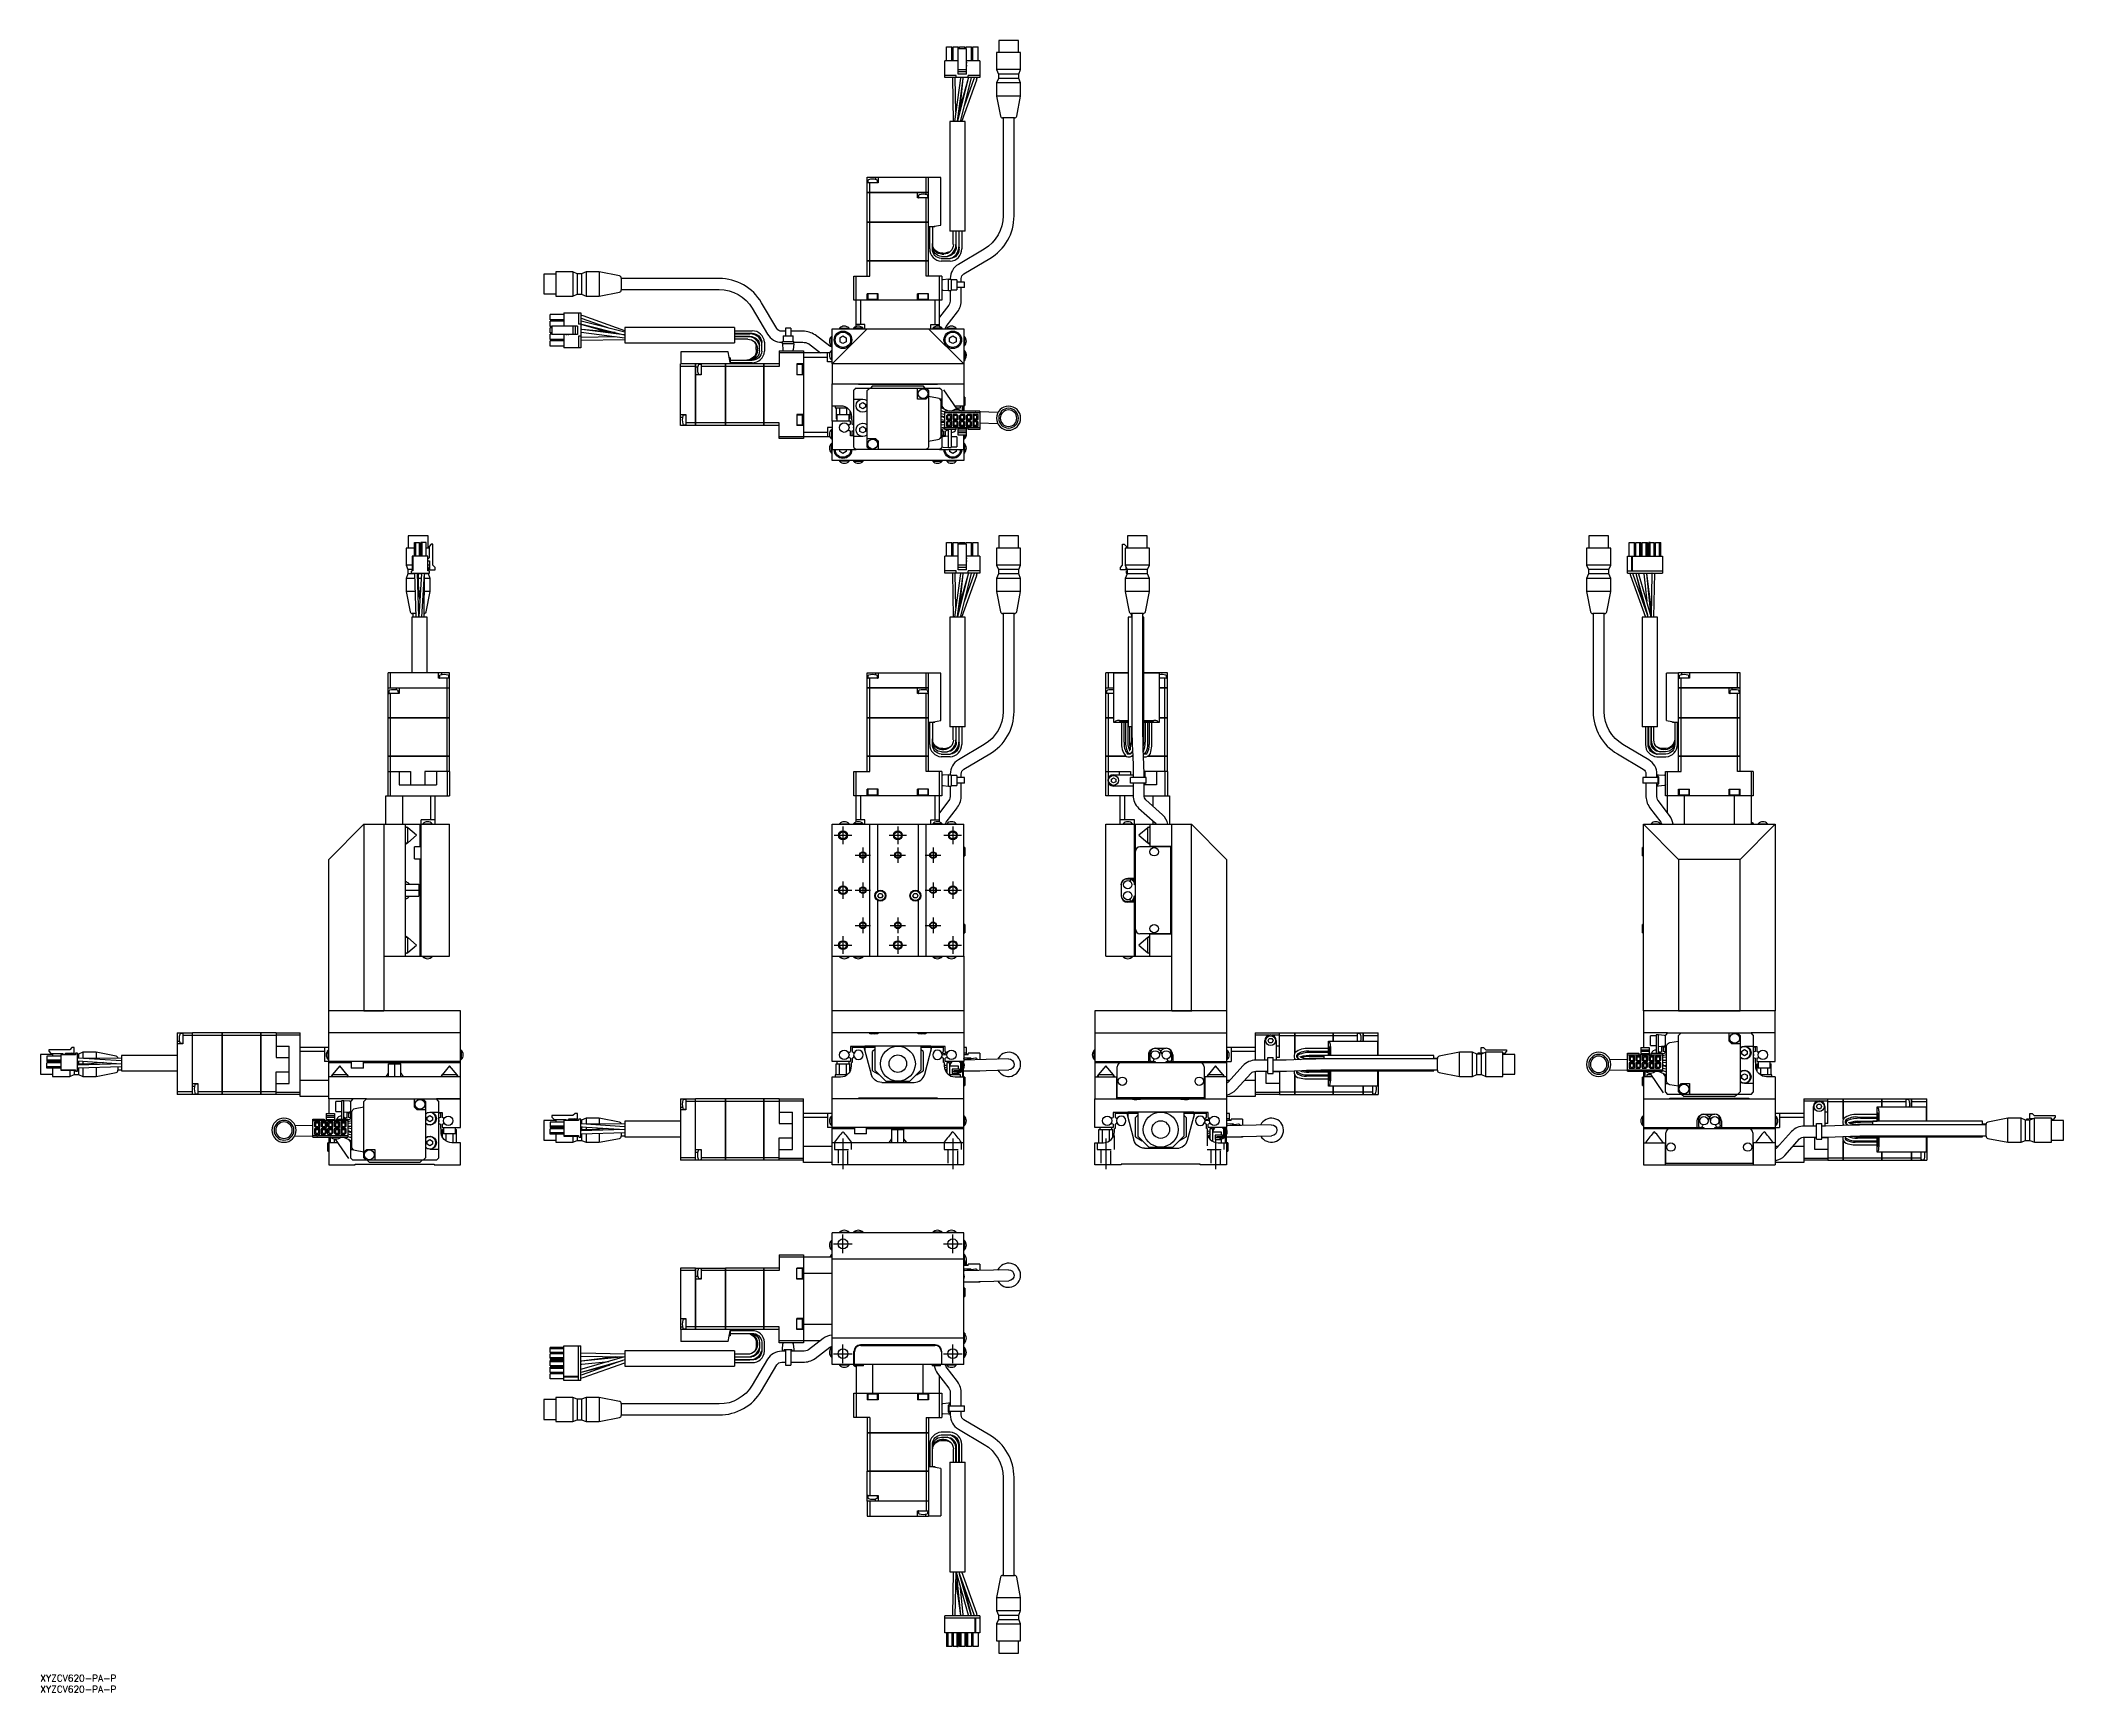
# Model space of a CAD drawing. Extents: x 0 to 921, y -8 to 744.
import ezdxf

# ---------------------------------------------------------------- set-up
doc = ezdxf.new("R2010")
doc.units = 0
doc.header["$LTSCALE"] = 0.5
doc.linetypes.add('CENTER', pattern=[50.8, 31.75, -6.35, 6.35, -6.35])
doc.linetypes.add('DASHED', pattern=[19.05, 12.7, -6.35])
for name, color, linetype in [('MSM_CENTER', 1, 'CENTER'), ('MSM_CONTINUOUS', 7, 'CONTINUOUS'), ('MSM_DASHED', 4, 'DASHED'), ('MSM_NARROW', 5, 'CONTINUOUS'), ('MSM_PART_NUMBER', 7, 'CONTINUOUS')]:
    doc.layers.add(name, color=color, linetype=linetype)
doc.styles.get("Standard").update_dxf_attribs({"font": 'txt.shx', "height": 3, "bigfont": 'bigfont.shx'})

msp = doc.modelspace()

# ---------------------------------------------------------------- texts
at = {"layer": 'MSM_PART_NUMBER'}
for p in [(0, -3), (0, -8)]:
    msp.add_text('XYZCV620-PA-P', height=3, dxfattribs=at).set_placement(p)

# ---------------------------------------------------------------- linework, layer by layer
at = {"layer": 'MSM_CENTER'}
for p, q in [((361.45, 382.35), (369.45, 382.35)), ((365.45, 386.35), (365.45, 378.35)), ((386.45, 382.35), (394.45, 382.35)), ((390.45, 386.35), (390.45, 378.35)), ((411.45, 382.35), (419.45, 382.35)), ((415.45, 386.35), (415.45, 378.35)), ((370.95, 373.35), (377.95, 373.35)), ((374.45, 376.85), (374.45, 369.85)), ((386.95, 373.35), (393.95, 373.35)), ((390.45, 376.85), (390.45, 369.85)), ((402.95, 373.35), (409.95, 373.35)), ((406.45, 376.85), (406.45, 369.85)), ((365.45, 361.35), (365.45, 353.35)), ((374.45, 360.85), (374.45, 353.85)), ((406.45, 360.85), (406.45, 353.85)), ((415.45, 361.35), (415.45, 353.35)), ((361.45, 357.35), (369.45, 357.35)), ((370.95, 357.35), (377.95, 357.35)), ((402.95, 357.35), (409.95, 357.35)), ((411.45, 357.35), (419.45, 357.35)), ((370.95, 341.35), (377.95, 341.35)), ((374.45, 344.85), (374.45, 337.85)), ((386.95, 341.35), (393.95, 341.35)), ((390.45, 344.85), (390.45, 337.85)), ((402.95, 341.35), (409.95, 341.35)), ((406.45, 344.85), (406.45, 337.85)), ((361.45, 332.35), (369.45, 332.35)), ((365.45, 336.35), (365.45, 328.35)), ((386.45, 332.35), (394.45, 332.35)), ((390.45, 336.35), (390.45, 328.35)), ((411.45, 332.35), (419.45, 332.35)), ((415.45, 336.35), (415.45, 328.35)), ((365.45, 244.35), (365.45, 230.35)), ((415.45, 244.35), (415.45, 230.35)), ((485.16, 244.35), (485.16, 230.35)), ((535.16, 244.35), (535.16, 230.35))]:
    msp.add_line(p, q, dxfattribs=at)
at = {"layer": 'MSM_CONTINUOUS'}
for p, q in [((412.57, 741.38), (414.97, 741.38)), ((412.57, 735.03), (412.57, 741.38)), ((414.97, 735.03), (414.97, 741.38)), ((415.57, 735.03), (415.57, 741.38)), ((415.57, 741.38), (417.97, 741.38)), ((421.7, 740.49), (417.84, 740.49)), ((417.84, 730.95), (417.84, 740.49)), ((417.97, 740.49), (417.97, 741.38)), ((418.57, 741.38), (420.97, 741.38)), ((418.57, 740.49), (418.57, 741.38)), ((420.97, 740.49), (420.97, 741.38)), ((421.57, 741.38), (423.97, 741.38)), ((421.57, 740.49), (421.57, 741.38)), ((421.7, 730.95), (421.7, 740.49)), ((423.97, 735.03), (423.97, 741.38)), ((424.57, 735.03), (424.57, 741.38)), ((424.57, 741.38), (426.97, 741.38)), ((426.97, 735.03), (426.97, 741.38)), ((446.35, 738.78), (435.35, 738.78)), ((435.35, 738.78), (435.35, 730.99)), ((445.35, 744.28), (436.35, 744.28)), ((436.35, 744.28), (436.35, 738.78)), ((445.35, 738.78), (445.35, 744.28)), ((446.35, 730.99), (446.35, 738.78)), ((411.85, 727.38), (411.85, 735.03)), ((417.84, 735.03), (411.85, 735.03)), ((417.04, 728.4), (411.85, 728.4)), ((417.04, 727.38), (417.04, 728.4)), ((417.84, 734.08), (417.59, 734.08)), ((417.59, 732.93), (417.84, 732.93)), ((421.7, 730.95), (417.84, 730.95)), ((417.84, 729.93), (417.84, 730.95)), ((421.7, 729.93), (417.84, 729.93)), ((417.84, 728.93), (417.84, 729.93)), ((421.7, 728.93), (417.84, 728.93)), ((427.7, 735.03), (421.7, 735.03)), ((421.95, 734.08), (421.7, 734.08)), ((421.7, 732.93), (421.95, 732.93)), ((421.7, 729.93), (421.7, 730.95)), ((421.7, 728.93), (421.7, 729.93)), ((427.7, 728.4), (422.5, 728.4)), ((422.5, 727.38), (422.5, 728.4)), ((427.7, 735.03), (427.7, 727.38)), ((446.35, 730.99), (435.35, 730.99)), ((435.35, 730.99), (436.2, 728.99)), ((445.5, 728.99), (436.2, 728.99)), ((436.2, 728.99), (436.2, 726.99)), ((445.5, 728.99), (446.35, 730.99)), ((445.5, 726.99), (445.5, 728.99)), ((427.7, 727.38), (411.85, 727.38)), ((415.25, 727.38), (415.26, 727.21)), ((415.25, 727.38), (415.26, 727.27)), ((415.26, 727.27), (415.65, 707.38)), ((418.92, 727.14), (416.3, 707.38)), ((416.56, 727.23), (416.55, 727.38)), ((416.87, 711.68), (416.56, 727.23)), ((417.64, 707.6), (420.2, 726.97)), ((422.52, 726.94), (417.64, 707.6)), ((418.7, 711.8), (420.22, 726.97)), ((418.94, 727.38), (418.92, 727.14)), ((418.92, 707.38), (423.78, 726.62)), ((422.49, 726.89), (418.98, 714.57)), ((419.59, 707.38), (426.33, 726.35)), ((420.2, 726.97), (420.24, 727.38)), ((420.22, 726.97), (420.25, 727.38)), ((425.1, 726.79), (420.67, 714.31)), ((422.6, 727.38), (422.49, 726.89)), ((422.61, 727.38), (422.52, 726.94)), ((423.78, 726.62), (423.92, 727.39)), ((425.27, 727.38), (425.1, 726.78)), ((426.32, 726.34), (426.59, 727.38)), ((426.33, 726.35), (426.59, 727.39)), ((436.2, 726.99), (435.35, 724.99)), ((446.35, 724.99), (435.35, 724.99)), ((435.35, 724.99), (435.35, 718.98)), ((446.35, 718.98), (435.35, 718.98)), ((435.35, 718.98), (437.16, 709.79)), ((445.5, 726.99), (436.2, 726.99)), ((444.55, 709.79), (446.35, 718.98)), ((446.35, 724.99), (445.5, 726.99)), ((446.35, 718.98), (446.35, 724.99)), ((421.1, 707.38), (414.1, 707.38)), ((414.1, 707.38), (414.1, 657.38)), ((417.64, 707.6), (417.6, 707.38)), ((421.1, 657.38), (421.1, 707.38)), ((443.57, 708.98), (438.14, 708.98)), ((438.35, 708.98), (438.35, 664.38)), ((443.35, 664.38), (443.35, 708.98)), ((376.45, 675.09), (376.45, 681.98)), ((376.45, 681.98), (404.45, 681.98)), ((380.2, 681.98), (380.2, 681.04)), ((381.45, 681.98), (381.45, 679.48)), ((403.3, 675.09), (403.3, 681.98)), ((404.45, 643.98), (404.45, 681.98)), ((409.95, 681.88), (404.45, 681.88)), ((409.95, 660.25), (409.95, 681.88)), ((381.45, 679.48), (376.45, 679.48)), ((376.45, 675.09), (404.45, 675.09)), ((376.45, 661.48), (376.45, 675.08)), ((404.45, 675.08), (376.45, 675.08)), ((376.46, 675.08), (376.46, 675.09)), ((376.79, 680.46), (376.72, 679.69)), ((377.61, 675.09), (377.61, 679.48)), ((377.61, 675.08), (377.61, 675.09)), ((377.61, 661.48), (377.61, 675.08)), ((381.18, 679.69), (381.12, 680.46)), ((399.45, 672.58), (399.45, 675.08)), ((404.45, 672.58), (399.45, 672.58)), ((399.79, 673.57), (399.72, 672.8)), ((403.2, 675.08), (403.2, 674.15)), ((403.3, 675.08), (403.3, 675.09)), ((403.3, 661.48), (403.3, 672.58)), ((404.18, 672.8), (404.12, 673.57)), ((404.44, 675.08), (404.44, 675.09)), ((376.45, 661.48), (404.45, 661.48)), ((376.45, 643.98), (376.45, 661.47)), ((404.45, 661.47), (376.45, 661.47)), ((376.46, 661.48), (376.46, 661.47)), ((377.61, 661.48), (377.61, 661.47)), ((377.61, 643.98), (377.61, 661.47)), ((403.3, 661.48), (403.3, 661.47)), ((403.3, 643.98), (403.3, 661.47)), ((404.44, 661.48), (404.44, 661.47)), ((407.25, 659.38), (404.45, 659.38)), ((405, 649.38), (405, 659.38)), ((405.05, 659.38), (409.95, 660.25)), ((406.2, 659.38), (406.2, 649.38)), ((407.25, 659.38), (407.25, 659.77)), ((421.1, 657.38), (414.1, 657.38)), ((415.7, 651.38), (415.7, 657.38)), ((416.9, 657.38), (416.9, 650.38)), ((417, 650.38), (417, 657.38)), ((418.2, 657.38), (418.2, 650.38)), ((418.3, 649.38), (418.3, 657.38)), ((419.5, 657.38), (419.5, 649.38)), ((406.2, 651.86), (406.21, 651.62)), ((410.21, 644.98), (414.3, 644.98)), ((410.36, 645.98), (412.84, 645.98)), ((410.51, 646.98), (411.39, 646.98)), ((410.97, 647.46), (412.35, 647.58)), ((414.3, 644.99), (414.26, 644.98)), ((416.85, 649.67), (416.84, 649.64)), ((416.84, 649.64), (416.85, 649.67)), ((416.85, 649.67), (417, 650.88)), ((416.9, 650.38), (416.85, 649.67)), ((429.78, 649.32), (418, 642.34)), ((420.55, 638.03), (432.33, 645.02)), ((229.15, 637.88), (229.15, 628.88)), ((234.65, 637.88), (229.15, 637.88)), ((234.65, 638.88), (234.65, 627.88)), ((242.45, 638.88), (234.65, 638.88)), ((242.45, 638.88), (242.45, 627.88)), ((244.45, 638.03), (242.45, 638.88)), ((244.45, 638.03), (244.45, 628.73)), ((246.45, 638.03), (244.45, 638.03)), ((248.45, 638.88), (246.45, 638.03)), ((246.45, 638.03), (246.45, 628.73)), ((248.45, 638.88), (248.45, 627.88)), ((254.45, 638.88), (248.45, 638.88)), ((254.45, 638.88), (254.45, 627.88)), ((263.65, 637.08), (254.45, 638.88)), ((264.45, 636.09), (264.45, 630.67)), ((309.06, 635.88), (264.45, 635.88)), ((370.45, 625.98), (370.45, 636.98)), ((370.45, 636.98), (377.61, 636.98)), ((371.45, 614.01), (371.45, 636.98)), ((376.45, 643.98), (404.45, 643.98)), ((376.45, 636.98), (376.45, 643.97)), ((404.45, 643.97), (376.45, 643.97)), ((376.46, 643.98), (376.46, 643.97)), ((377.61, 643.98), (377.61, 643.97)), ((377.61, 636.98), (377.61, 643.97)), ((403.3, 643.98), (403.3, 643.97)), ((403.3, 636.98), (403.3, 643.97)), ((410.45, 636.98), (403.3, 636.98)), ((404.44, 643.98), (404.44, 643.97)), ((404.45, 636.98), (404.45, 643.97)), ((409.45, 614.01), (409.45, 636.98)), ((414.3, 643.78), (410.21, 643.78)), ((410.45, 636.98), (410.45, 625.98)), ((414.32, 635.88), (414.32, 635.58)), ((419.32, 634.23), (419.32, 635.88)), ((229.15, 628.88), (234.65, 628.88)), ((234.65, 627.88), (242.45, 627.88)), ((242.45, 627.88), (244.45, 628.73)), ((244.45, 628.73), (246.45, 628.73)), ((246.45, 628.73), (248.45, 627.88)), ((248.45, 627.88), (254.45, 627.88)), ((254.45, 627.88), (263.65, 629.69)), ((264.45, 630.88), (309.06, 630.88)), ((381.45, 628.98), (376.45, 628.98)), ((376.45, 625.98), (376.45, 628.98)), ((376.7, 628.98), (376.7, 626.48)), ((376.7, 626.48), (381.2, 626.48)), ((381.2, 626.48), (381.2, 628.98)), ((381.45, 625.98), (381.45, 628.98)), ((404.45, 628.98), (399.45, 628.98)), ((399.45, 625.98), (399.45, 628.98)), ((399.7, 628.98), (399.7, 626.48)), ((399.7, 626.48), (404.2, 626.48)), ((404.2, 626.48), (404.2, 628.98)), ((404.45, 625.98), (404.45, 628.98)), ((413.55, 635.58), (410.91, 635.35)), ((410.91, 630.61), (413.55, 630.38)), ((413.55, 635.58), (414.65, 635.58)), ((413.55, 630.38), (413.55, 635.58)), ((413.55, 630.38), (414.65, 630.38)), ((414.32, 630.38), (414.32, 626.25)), ((414.65, 635.58), (414.65, 630.38)), ((417.25, 635.23), (414.65, 635.23)), ((414.65, 630.73), (417.25, 630.73)), ((417.25, 635.23), (417.25, 630.73)), ((420.72, 634.23), (417.25, 634.23)), ((420.72, 631.73), (417.25, 631.73)), ((419.32, 626.25), (419.32, 631.73)), ((420.72, 631.73), (420.72, 634.23)), ((232.05, 617.1), (232.05, 619.5)), ((238.4, 619.5), (232.05, 619.5)), ((238.4, 620.23), (238.4, 614.23)), ((238.4, 620.23), (246.05, 620.23)), ((245.03, 620.23), (245.03, 615.03)), ((246.05, 620.23), (246.05, 604.38)), ((247.09, 618.85), (246.05, 619.12)), ((247.09, 618.86), (246.05, 619.12)), ((246.05, 617.8), (246.66, 617.63)), ((246.65, 617.63), (259.13, 613.2)), ((266.05, 612.12), (247.09, 618.86)), ((324.11, 622.31), (331.1, 610.53)), ((335.4, 613.08), (328.41, 624.86)), ((410.45, 625.98), (370.45, 625.98)), ((373.45, 625.98), (373.45, 614.98)), ((407.45, 614.98), (407.45, 625.98)), ((413.69, 623.75), (409.45, 618.22)), ((412.49, 613.96), (417.66, 620.71)), ((238.4, 617.1), (232.05, 617.1)), ((238.4, 616.5), (232.05, 616.5)), ((232.05, 614.1), (232.05, 616.5)), ((232.94, 614.1), (232.05, 614.1)), ((232.05, 611.1), (232.05, 613.5)), ((232.94, 613.5), (232.05, 613.5)), ((232.94, 611.1), (232.05, 611.1)), ((232.05, 608.1), (232.05, 610.5)), ((232.94, 610.5), (232.05, 610.5)), ((238.4, 608.1), (232.05, 608.1)), ((232.94, 614.23), (232.94, 610.37)), ((242.48, 614.23), (232.94, 614.23)), ((242.48, 610.37), (232.94, 610.37)), ((238.4, 610.37), (238.4, 604.38)), ((239.35, 614.48), (239.35, 614.23)), ((239.35, 610.37), (239.35, 610.12)), ((240.5, 614.23), (240.5, 614.48)), ((240.5, 610.12), (240.5, 610.37)), ((243.5, 614.23), (242.48, 614.23)), ((242.48, 614.23), (242.48, 610.37)), ((243.5, 610.37), (242.48, 610.37)), ((243.5, 614.23), (243.5, 610.37)), ((244.5, 614.23), (243.5, 614.23)), ((244.5, 610.37), (243.5, 610.37)), ((244.5, 614.23), (244.5, 610.37)), ((246.05, 615.03), (245.03, 615.03)), ((246.05, 609.57), (245.03, 609.57)), ((245.03, 609.57), (245.03, 604.38)), ((246.82, 616.31), (246.05, 616.45)), ((246.05, 615.14), (246.5, 615.05)), ((246.05, 615.13), (246.55, 615.02)), ((246.47, 612.73), (246.05, 612.77)), ((246.46, 612.74), (246.05, 612.77)), ((246.05, 611.47), (246.3, 611.44)), ((246.2, 609.09), (246.05, 609.08)), ((246.16, 607.78), (266.05, 608.18)), ((261.75, 609.4), (246.2, 609.09)), ((246.3, 611.44), (266.05, 608.83)), ((261.64, 611.23), (246.46, 612.74)), ((265.84, 610.17), (246.47, 612.73)), ((246.5, 615.05), (265.84, 610.17)), ((246.55, 615.02), (258.87, 611.5)), ((266.05, 611.45), (246.82, 616.31)), ((265.84, 610.17), (266.05, 610.13)), ((266.05, 613.63), (266.05, 606.63)), ((316.05, 613.63), (266.05, 613.63)), ((316.05, 613.63), (316.05, 606.63)), ((316.05, 612.03), (324.05, 612.03)), ((324.05, 610.83), (316.05, 610.83)), ((316.05, 610.73), (323.05, 610.73)), ((323.05, 609.53), (316.05, 609.53)), ((316.05, 609.43), (323.05, 609.43)), ((322.05, 608.23), (316.05, 608.23)), ((323.77, 609.38), (322.55, 609.53)), ((323.05, 609.43), (323.76, 609.38)), ((323.76, 609.38), (323.79, 609.37)), ((323.79, 609.37), (323.77, 609.38)), ((339.2, 611.85), (337.55, 611.85)), ((338.2, 609.78), (342.7, 609.78)), ((338.2, 609.78), (338.2, 607.18)), ((339.2, 613.25), (339.2, 609.78)), ((341.7, 613.25), (339.2, 613.25)), ((341.7, 613.25), (341.7, 609.78)), ((347.18, 611.85), (341.7, 611.85)), ((342.7, 607.18), (342.7, 609.78)), ((359.48, 605.02), (352.72, 610.19)), ((360.16, 605.23), (360.16, 609.53)), ((360.45, 609.53), (360.16, 609.53)), ((360.45, 596.98), (376.45, 612.98)), ((360.45, 596.98), (360.45, 612.98)), ((360.45, 612.98), (420.45, 612.98)), ((363.9, 613.27), (368.2, 613.27)), ((363.9, 613.27), (363.9, 612.98)), ((363.95, 608.85), (365.45, 609.71)), ((363.95, 608.85), (363.95, 607.12)), ((365.45, 609.71), (366.95, 608.85)), ((366.95, 608.85), (366.95, 607.12)), ((368.2, 612.98), (368.2, 613.27)), ((374.6, 613.27), (370.3, 613.27)), ((370.3, 613.27), (370.3, 612.98)), ((375.45, 614.98), (371.45, 614.98)), ((374.6, 612.98), (374.6, 613.27)), ((375.45, 612.98), (375.45, 614.98)), ((404.45, 612.98), (420.45, 596.98)), ((405.45, 612.98), (405.45, 614.98)), ((405.45, 614.98), (409.45, 614.98)), ((410.6, 613.27), (406.3, 613.27)), ((406.3, 613.27), (406.3, 612.98)), ((410.6, 612.98), (410.6, 613.27)), ((412.05, 612.99), (412.49, 613.96)), ((412.05, 612.98), (412.05, 612.99)), ((412.7, 613.27), (417, 613.27)), ((412.7, 613.27), (412.7, 612.98)), ((413.95, 608.85), (415.45, 609.71)), ((413.95, 607.12), (413.95, 608.85)), ((415.45, 609.71), (416.95, 608.85)), ((416.95, 608.85), (416.95, 607.12)), ((417, 612.98), (417, 613.27)), ((420.45, 612.98), (420.45, 575.45)), ((420.75, 609.53), (420.45, 609.53)), ((420.75, 609.53), (420.75, 605.23)), ((232.05, 605.1), (232.05, 607.5)), ((238.4, 607.5), (232.05, 607.5)), ((238.4, 605.1), (232.05, 605.1)), ((246.05, 604.38), (238.4, 604.38)), ((246.05, 607.78), (246.23, 607.79)), ((246.05, 607.78), (246.16, 607.78)), ((266.05, 606.63), (316.05, 606.63)), ((291.55, 602.48), (291.55, 596.98)), ((313.19, 602.48), (291.55, 602.48)), ((314.05, 597.58), (313.19, 602.48)), ((314.05, 599.78), (313.67, 599.78)), ((314.05, 599.78), (314.05, 596.98)), ((325.98, 603.5), (325.86, 604.88)), ((326.45, 603.04), (326.45, 603.92)), ((327.45, 602.89), (327.45, 605.37)), ((328.44, 606.83), (328.45, 606.79)), ((328.45, 602.73), (328.45, 606.83)), ((329.65, 606.83), (329.65, 602.73)), ((336.45, 602.98), (336.45, 595.83)), ((336.45, 602.98), (347.45, 602.98)), ((359.43, 601.98), (336.45, 601.98)), ((337.55, 606.85), (337.85, 606.85)), ((337.85, 606.08), (337.85, 607.18)), ((337.85, 607.18), (343.05, 607.18)), ((343.05, 606.08), (337.85, 606.08)), ((337.85, 606.08), (338.09, 603.44)), ((343.05, 606.08), (342.82, 603.44)), ((343.05, 606.08), (343.05, 607.18)), ((343.05, 606.85), (347.18, 606.85)), ((347.45, 602.98), (347.45, 562.98)), ((358.45, 599.98), (347.45, 599.98)), ((349.68, 606.22), (355.21, 601.98)), ((358.45, 597.98), (358.45, 601.98)), ((360.45, 604.58), (359.48, 605.02)), ((360.16, 605.23), (360.45, 605.23)), ((360.16, 603.13), (360.16, 598.83)), ((360.45, 603.13), (360.16, 603.13)), ((360.16, 598.83), (360.45, 598.83)), ((360.45, 604.58), (360.45, 604.58)), ((365.45, 606.25), (363.95, 607.12)), ((366.95, 607.12), (365.45, 606.25)), ((415.45, 606.25), (413.95, 607.12)), ((416.95, 607.12), (415.45, 606.25)), ((420.45, 605.23), (420.75, 605.23)), ((420.75, 603.13), (420.45, 603.13)), ((420.95, 602.38), (420.45, 602.38)), ((420.75, 602.38), (420.75, 603.13)), ((420.95, 602.38), (420.95, 598.58)), ((329.45, 596.98), (291.45, 596.98)), ((291.45, 568.98), (291.45, 596.98)), ((298.34, 595.83), (291.45, 595.83)), ((298.34, 568.98), (298.34, 596.98)), ((298.35, 596.97), (298.34, 596.97)), ((298.35, 595.83), (298.34, 595.83)), ((298.35, 596.98), (298.35, 568.98)), ((298.35, 595.73), (299.29, 595.73)), ((300.85, 591.98), (298.35, 591.98)), ((300.64, 596.71), (299.87, 596.65)), ((299.87, 592.32), (300.64, 592.25)), ((300.85, 596.98), (300.85, 591.98)), ((311.95, 595.83), (300.85, 595.83)), ((311.95, 568.98), (311.95, 596.98)), ((311.95, 596.97), (311.96, 596.97)), ((311.95, 595.83), (311.96, 595.83)), ((311.96, 596.98), (311.96, 568.98)), ((329.45, 595.83), (311.96, 595.83)), ((314.05, 598.73), (324.05, 598.73)), ((324.05, 597.53), (314.05, 597.53)), ((321.57, 598.73), (321.81, 598.74)), ((329.45, 568.98), (329.45, 596.98)), ((329.45, 596.97), (329.46, 596.97)), ((329.45, 595.83), (329.46, 595.83)), ((329.46, 596.98), (329.46, 568.98)), ((336.45, 596.98), (329.46, 596.98)), ((336.45, 595.83), (329.46, 595.83)), ((344.45, 596.98), (344.45, 591.98)), ((347.45, 596.98), (344.45, 596.98)), ((346.95, 596.73), (344.45, 596.73)), ((344.45, 592.23), (346.95, 592.23)), ((347.45, 591.98), (344.45, 591.98)), ((346.95, 592.23), (346.95, 596.73)), ((360.45, 597.98), (358.45, 597.98)), ((360.45, 596.98), (360.45, 587.98)), ((420.45, 596.98), (360.45, 596.98)), ((420.45, 598.58), (420.95, 598.58)), ((420.45, 596.98), (420.45, 587.98)), ((360.45, 587.98), (420.45, 587.98)), ((360.45, 570.98), (360.45, 587.98)), ((371.45, 585.98), (370.45, 584.98)), ((370.45, 558.98), (370.45, 584.98)), ((370.45, 580.98), (374.45, 580.98)), ((371.45, 585.98), (377.61, 585.98)), ((372.45, 587.68), (372.45, 587.98)), ((408.45, 587.68), (372.45, 587.68)), ((376.45, 559.14), (376.45, 584.83)), ((377.61, 585.98), (403.3, 585.98)), ((378.95, 586.98), (377.95, 585.98)), ((378.95, 586.98), (401.95, 586.98)), ((399.45, 580.98), (399.45, 585.98)), ((403.2, 580.98), (399.45, 580.98)), ((402.95, 585.98), (401.95, 586.98)), ((403.3, 585.98), (409.45, 585.98)), ((404.45, 584.83), (404.45, 559.14)), ((404.45, 582.28), (408.47, 581.57)), ((408.45, 587.98), (408.45, 587.68)), ((410.45, 584.98), (409.45, 585.98)), ((410.45, 580.98), (409.51, 580.98)), ((410.45, 584.98), (410.45, 576.87)), ((417.48, 576.37), (411.41, 585.2)), ((420.95, 581.88), (420.45, 581.88)), ((420.95, 581.88), (420.95, 578.08)), ((291.45, 573.98), (293.95, 573.98)), ((291.45, 572.73), (292.4, 572.73)), ((293.75, 573.71), (292.98, 573.65)), ((293.95, 573.98), (293.95, 568.98)), ((347.45, 573.98), (344.45, 573.98)), ((344.45, 573.98), (344.45, 568.98)), ((346.95, 573.73), (344.45, 573.73)), ((346.95, 569.23), (346.95, 573.73)), ((360.45, 577.98), (364.35, 577.98)), ((361.95, 577.98), (361.95, 576.98)), ((361.95, 576.98), (367.35, 576.98)), ((362.28, 576.98), (362.28, 571.98)), ((362.7, 571.98), (362.28, 571.98)), ((362.7, 573.98), (368.2, 573.98)), ((362.7, 573.98), (362.7, 570.98)), ((363.87, 576.98), (363.87, 573.98)), ((367.04, 576.98), (367.04, 573.98)), ((368.2, 570.98), (368.2, 573.98)), ((368.63, 571.98), (368.2, 571.98)), ((368.63, 575.57), (368.63, 571.98)), ((369.35, 572.98), (369.35, 571.48)), ((369.65, 571.48), (369.35, 571.48)), ((369.65, 569.52), (369.65, 571.48)), ((373.2, 578.7), (374.45, 579.43)), ((373.2, 577.26), (373.2, 578.7)), ((374.45, 576.54), (373.2, 577.26)), ((374.45, 579.43), (375.7, 578.7)), ((375.7, 577.26), (374.45, 576.54)), ((375.7, 578.7), (375.7, 577.26)), ((409.93, 574.46), (411.85, 574.1)), ((409.95, 579.8), (409.95, 564.16)), ((409.95, 577.09), (413.8, 575.45)), ((409.95, 575.72), (411.85, 575.11)), ((411.85, 572.87), (409.95, 573.24)), ((411.85, 572.58), (409.95, 572.86)), ((409.95, 571.65), (411.85, 571.37)), ((409.97, 575.77), (410.59, 575.51)), ((410.45, 577.77), (411.32, 576.5)), ((410.45, 575.57), (410.45, 575.56)), ((410.45, 573.14), (410.45, 572.79)), ((411.21, 572.68), (411.85, 572.73)), ((411.55, 572.71), (411.55, 572.93)), ((427.7, 575.45), (411.85, 575.45)), ((411.85, 567.17), (411.85, 575.45)), ((425.62, 574.74), (411.85, 574.74)), ((413.17, 574.01), (412.57, 573.41)), ((412.57, 573.41), (412.57, 571.61)), ((412.57, 571.61), (414.97, 571.61)), ((413.24, 573.56), (412.99, 573.31)), ((412.99, 573.31), (412.99, 572.06)), ((412.99, 572.06), (414.46, 572.06)), ((414.97, 574.01), (413.17, 574.01)), ((414.21, 573.56), (413.24, 573.56)), ((414.46, 573.31), (414.21, 573.56)), ((414.46, 572.06), (414.46, 573.31)), ((414.97, 571.61), (414.97, 574.01)), ((415.57, 574.01), (415.57, 571.61)), ((417.37, 574.01), (415.57, 574.01)), ((415.57, 571.61), (417.97, 571.61)), ((416.24, 573.56), (415.99, 573.31)), ((415.99, 573.31), (415.99, 572.06)), ((415.99, 572.06), (417.46, 572.06)), ((417.21, 573.56), (416.24, 573.56)), ((416.55, 577.98), (420.45, 577.98)), ((417.06, 576.98), (418.95, 576.98)), ((417.46, 573.31), (417.21, 573.56)), ((417.37, 574.01), (417.97, 573.41)), ((417.41, 576.48), (417.95, 576.48)), ((417.46, 572.06), (417.46, 573.31)), ((417.95, 576.48), (417.95, 576.98)), ((417.97, 571.61), (417.97, 573.41)), ((419.17, 574.01), (418.57, 573.41)), ((418.57, 573.41), (418.57, 571.61)), ((418.57, 571.61), (420.97, 571.61)), ((418.95, 576.98), (418.95, 577.98)), ((419.24, 573.56), (418.99, 573.31)), ((418.99, 573.31), (418.99, 572.06)), ((418.99, 572.06), (420.46, 572.06)), ((420.97, 574.01), (419.17, 574.01)), ((420.21, 573.56), (419.24, 573.56)), ((419.85, 575.45), (419.85, 577.98)), ((420.46, 573.31), (420.21, 573.56)), ((420.35, 577.98), (420.35, 575.45)), ((420.45, 578.08), (420.95, 578.08)), ((420.46, 572.06), (420.46, 573.31)), ((420.97, 571.61), (420.97, 574.01)), ((422.17, 574.01), (421.57, 573.41)), ((421.57, 573.41), (421.57, 571.61)), ((421.57, 571.61), (423.97, 571.61)), ((422.24, 573.56), (421.99, 573.31)), ((421.99, 573.31), (421.99, 572.06)), ((421.99, 572.06), (423.46, 572.06)), ((423.97, 574.01), (422.17, 574.01)), ((423.21, 573.56), (422.24, 573.56)), ((423.46, 573.31), (423.21, 573.56)), ((423.46, 572.06), (423.46, 573.31)), ((423.97, 571.61), (423.97, 574.01)), ((424.57, 574.01), (424.57, 571.61)), ((426.97, 574.01), (424.57, 574.01)), ((424.57, 571.61), (426.97, 571.61)), ((425.24, 573.56), (424.99, 573.31)), ((424.99, 573.31), (424.99, 572.06)), ((424.99, 572.06), (426.46, 572.06)), ((426.21, 573.56), (425.24, 573.56)), ((425.62, 574.74), (425.62, 574.84)), ((425.92, 574.84), (425.92, 574.74)), ((427.7, 574.74), (425.92, 574.74)), ((426.46, 573.31), (426.21, 573.56)), ((426.46, 572.06), (426.46, 573.31)), ((426.97, 571.61), (426.97, 574.01)), ((427.7, 575.45), (427.7, 567.17)), ((436.02, 574.91), (427.7, 575.13)), ((298.34, 568.98), (291.45, 568.98)), ((292.98, 569.32), (293.75, 569.25)), ((298.34, 570.14), (293.95, 570.14)), ((298.35, 570.14), (298.34, 570.14)), ((298.35, 568.99), (298.34, 568.99)), ((311.95, 570.14), (298.35, 570.14)), ((311.95, 568.98), (298.35, 568.98)), ((311.95, 570.14), (311.96, 570.14)), ((311.95, 568.99), (311.96, 568.99)), ((329.45, 570.14), (311.96, 570.14)), ((329.45, 568.98), (311.96, 568.98)), ((329.45, 570.14), (329.46, 570.14)), ((329.45, 568.99), (329.46, 568.99)), ((336.45, 570.14), (329.46, 570.14)), ((336.45, 568.98), (329.46, 568.98)), ((336.45, 562.98), (336.45, 570.14)), ((336.45, 563.98), (359.43, 563.98)), ((347.45, 562.98), (336.45, 562.98)), ((344.45, 569.23), (346.95, 569.23)), ((347.45, 568.98), (344.45, 568.98)), ((347.45, 565.98), (358.45, 565.98)), ((360.45, 567.98), (358.45, 567.98)), ((358.45, 567.98), (358.45, 563.98)), ((360.16, 567.13), (360.16, 562.83)), ((360.45, 567.13), (360.16, 567.13)), ((360.16, 562.83), (360.45, 562.83)), ((360.45, 570.98), (360.45, 557.98)), ((368.85, 570.98), (360.45, 570.98)), ((368.85, 569.52), (368.85, 570.98)), ((368.85, 564.18), (368.85, 566.45)), ((370.45, 564.18), (368.85, 564.18)), ((369.65, 564.48), (369.65, 566.45)), ((369.65, 564.48), (370.45, 564.48)), ((374.45, 563.98), (370.45, 563.98)), ((373.2, 567.7), (374.45, 568.43)), ((373.2, 566.26), (373.2, 567.7)), ((374.45, 565.54), (373.2, 566.26)), ((374.45, 568.43), (375.7, 567.7)), ((375.7, 566.26), (374.45, 565.54)), ((375.7, 567.7), (375.7, 566.26)), ((376.45, 562.98), (380.2, 562.98)), ((408.47, 562.39), (404.45, 561.68)), ((409.94, 563.98), (410.45, 563.98)), ((411.85, 570.61), (409.95, 570.57)), ((409.95, 570.25), (411.85, 570.41)), ((411.85, 568.23), (409.95, 567.81)), ((411.85, 567.69), (409.95, 566.88)), ((411.85, 569.2), (409.97, 569.05)), ((410.45, 570.29), (410.45, 570.58)), ((410.45, 567.09), (410.45, 558.98)), ((410.45, 564.48), (411.25, 564.48)), ((412.05, 564.18), (410.45, 564.18)), ((413.55, 564.08), (410.91, 563.85)), ((411.25, 566.45), (411.25, 564.48)), ((427.7, 567.88), (411.85, 567.88)), ((417.04, 567.17), (411.85, 567.17)), ((412.05, 566.45), (412.05, 564.18)), ((412.57, 570.41), (413.17, 571.01)), ((412.57, 570.41), (412.57, 568.61)), ((412.57, 568.61), (414.97, 568.61)), ((413.24, 570.56), (412.99, 570.31)), ((412.99, 570.31), (412.99, 569.06)), ((412.99, 569.06), (414.46, 569.06)), ((414.97, 571.01), (413.17, 571.01)), ((414.21, 570.56), (413.24, 570.56)), ((413.55, 558.88), (413.55, 567.17)), ((414.46, 570.31), (414.21, 570.56)), ((414.46, 569.06), (414.46, 570.31)), ((414.65, 567.17), (414.65, 558.88)), ((417.25, 563.73), (414.65, 563.73)), ((414.97, 568.61), (414.97, 571.01)), ((415.57, 571.01), (415.57, 568.61)), ((417.37, 571.01), (415.57, 571.01)), ((415.57, 568.61), (417.97, 568.61)), ((416.24, 570.56), (415.99, 570.31)), ((415.99, 570.31), (415.99, 569.06)), ((415.99, 569.06), (417.46, 569.06)), ((417.21, 570.56), (416.24, 570.56)), ((417.04, 567.17), (417.04, 567.88)), ((417.46, 570.31), (417.21, 570.56)), ((417.25, 563.73), (417.25, 559.23)), ((417.97, 570.41), (417.37, 571.01)), ((417.46, 569.06), (417.46, 570.31)), ((417.84, 564.6), (417.84, 567.63)), ((421.7, 567.32), (417.84, 567.32)), ((421.7, 566.32), (417.84, 566.32)), ((421.7, 565.62), (417.84, 565.62)), ((421.7, 564.6), (417.84, 564.6)), ((417.97, 568.61), (417.97, 570.41)), ((418.57, 571.01), (418.57, 568.61)), ((420.37, 571.01), (418.57, 571.01)), ((418.57, 568.61), (420.97, 568.61)), ((418.95, 567.32), (418.95, 567.88)), ((419.24, 570.56), (418.99, 570.31)), ((418.99, 570.31), (418.99, 569.06)), ((418.99, 569.06), (420.46, 569.06)), ((420.21, 570.56), (419.24, 570.56)), ((420.46, 570.31), (420.21, 570.56)), ((420.97, 570.41), (420.37, 571.01)), ((420.45, 567.32), (420.45, 567.88)), ((420.6, 567.38), (420.45, 567.38)), ((420.45, 557.98), (420.45, 564.6)), ((420.45, 563.58), (420.95, 563.58)), ((420.45, 562.83), (420.75, 562.83)), ((420.46, 569.06), (420.46, 570.31)), ((420.6, 567.32), (420.6, 567.88)), ((420.75, 562.83), (420.75, 563.58)), ((420.95, 564.6), (420.95, 563.58)), ((420.97, 568.61), (420.97, 570.41)), ((421.57, 571.01), (421.57, 568.61)), ((423.37, 571.01), (421.57, 571.01)), ((421.57, 568.61), (423.97, 568.61)), ((421.7, 564.6), (421.7, 567.63)), ((422.24, 570.56), (421.99, 570.31)), ((421.99, 570.31), (421.99, 569.06)), ((421.99, 569.06), (423.46, 569.06)), ((423.21, 570.56), (422.24, 570.56)), ((422.5, 567.17), (422.5, 567.88)), ((427.7, 567.17), (422.5, 567.17)), ((423.46, 570.31), (423.21, 570.56)), ((423.97, 570.41), (423.37, 571.01)), ((423.46, 569.06), (423.46, 570.31)), ((423.97, 568.61), (423.97, 570.41)), ((424.57, 571.01), (424.57, 568.61)), ((426.37, 571.01), (424.57, 571.01)), ((424.57, 568.61), (426.97, 568.61)), ((425.24, 570.56), (424.99, 570.31)), ((424.99, 570.31), (424.99, 569.06)), ((424.99, 569.06), (426.46, 569.06)), ((426.21, 570.56), (425.24, 570.56)), ((426.46, 570.31), (426.21, 570.56)), ((426.97, 570.41), (426.37, 571.01)), ((426.46, 569.06), (426.46, 570.31)), ((426.97, 568.61), (426.97, 570.41)), ((427.7, 570.13), (435.89, 569.91)), ((360.16, 556.43), (360.16, 560.73)), ((360.45, 560.73), (360.16, 560.73)), ((360.16, 556.43), (360.45, 556.43)), ((360.45, 557.98), (371.45, 557.98)), ((360.45, 552.98), (360.45, 557.98)), ((420.45, 552.98), (360.45, 552.98)), ((363.9, 552.98), (363.9, 552.69)), ((363.95, 557.12), (363.95, 557.98)), ((365.45, 556.25), (363.95, 557.12)), ((366.95, 557.12), (365.45, 556.25)), ((366.95, 557.98), (366.95, 557.12)), ((368.2, 552.69), (368.2, 552.98)), ((370.3, 552.98), (370.3, 552.69)), ((370.45, 558.98), (371.45, 557.98)), ((377.61, 557.98), (371.45, 557.98)), ((374.6, 552.69), (374.6, 552.98)), ((403.3, 557.98), (377.61, 557.98)), ((381.45, 561.73), (381.45, 557.98)), ((409.45, 557.98), (403.3, 557.98)), ((406.3, 552.98), (406.3, 552.69)), ((409.45, 557.98), (410.45, 558.98)), ((409.45, 557.98), (420.45, 557.98)), ((410.6, 552.69), (410.6, 552.98)), ((410.91, 559.11), (413.55, 558.88)), ((412.7, 552.98), (412.7, 552.69)), ((413.55, 558.88), (414.65, 558.88)), ((413.95, 557.98), (413.95, 557.12)), ((415.45, 556.25), (413.95, 557.12)), ((414.65, 559.23), (417.25, 559.23)), ((416.95, 557.12), (415.45, 556.25)), ((416.95, 557.98), (416.95, 557.12)), ((417, 552.69), (417, 552.98)), ((420.75, 560.73), (420.45, 560.73)), ((420.45, 557.98), (420.45, 552.98)), ((420.45, 556.43), (420.75, 556.43)), ((420.75, 560.73), (420.75, 556.43)), ((368.2, 552.69), (363.9, 552.69)), ((370.3, 552.69), (374.6, 552.69)), ((406.3, 552.69), (410.6, 552.69)), ((417, 552.69), (412.7, 552.69)), ((176.5, 518.65), (167.5, 518.65)), ((167.5, 518.65), (167.5, 513.15)), ((176.5, 513.15), (176.5, 518.65)), ((445.35, 518.65), (436.35, 518.65)), ((436.35, 518.65), (436.35, 513.15)), ((445.35, 513.15), (445.35, 518.65)), ((503.96, 518.65), (494.96, 518.65)), ((494.96, 518.65), (494.96, 513.15)), ((503.96, 513.15), (503.96, 518.65)), ((714.07, 518.65), (705.07, 518.65)), ((705.07, 518.65), (705.07, 513.15)), ((714.07, 513.15), (714.07, 518.65)), ((170.27, 513.15), (166.5, 513.15)), ((166.5, 513.15), (166.5, 505.35)), ((176.4, 509.4), (169.29, 509.4)), ((169.29, 509.4), (169.29, 502.77)), ((169.54, 509.4), (169.54, 502.77)), ((170.27, 509.4), (170.27, 515.75)), ((170.27, 515.75), (172.67, 515.75)), ((170.87, 509.4), (170.87, 515.75)), ((172.67, 509.4), (172.67, 515.75)), ((173.27, 513.15), (172.67, 513.15)), ((173.27, 509.4), (173.27, 515.75)), ((175.67, 515.75), (173.27, 515.75)), ((173.87, 509.4), (173.87, 515.75)), ((175.67, 509.4), (175.67, 515.75)), ((176.96, 513.15), (175.67, 513.15)), ((176.4, 502.77), (176.4, 509.4)), ((176.68, 508.45), (176.4, 508.45)), ((176.4, 507.3), (177, 507.3)), ((177.96, 514.86), (176.96, 513.86)), ((176.96, 513.86), (176.96, 508.73)), ((177.15, 507.15), (177.15, 503.3)), ((178.66, 514.86), (177.96, 514.86)), ((178.66, 505.32), (178.66, 514.86)), ((411.85, 501.75), (411.85, 509.4)), ((417.84, 509.4), (411.85, 509.4)), ((412.57, 509.4), (412.57, 515.75)), ((412.57, 515.75), (414.97, 515.75)), ((414.97, 509.4), (414.97, 515.75)), ((415.57, 515.75), (417.97, 515.75)), ((415.57, 509.4), (415.57, 515.75)), ((417.84, 508.45), (417.59, 508.45)), ((417.59, 507.3), (417.84, 507.3)), ((421.7, 514.86), (417.84, 514.86)), ((417.84, 505.32), (417.84, 514.86)), ((417.97, 514.86), (417.97, 515.75)), ((418.57, 514.86), (418.57, 515.75)), ((418.57, 515.75), (420.97, 515.75)), ((420.97, 514.86), (420.97, 515.75)), ((421.57, 514.86), (421.57, 515.75)), ((421.57, 515.75), (423.97, 515.75)), ((421.7, 505.32), (421.7, 514.86)), ((427.7, 509.4), (421.7, 509.4)), ((421.95, 508.45), (421.7, 508.45)), ((421.7, 507.3), (421.95, 507.3)), ((423.97, 509.4), (423.97, 515.75)), ((424.57, 509.4), (424.57, 515.75)), ((424.57, 515.75), (426.97, 515.75)), ((426.97, 509.4), (426.97, 515.75)), ((427.7, 509.4), (427.7, 501.75)), ((446.35, 513.15), (435.35, 513.15)), ((435.35, 513.15), (435.35, 505.35)), ((446.35, 505.35), (446.35, 513.15)), ((492.8, 505.32), (492.8, 514.86)), ((492.8, 514.86), (493.5, 514.86)), ((493.5, 514.86), (494.5, 513.86)), ((504.96, 513.15), (493.96, 513.15)), ((493.96, 513.15), (493.96, 505.35)), ((494.5, 513.86), (494.5, 513.15)), ((504.96, 505.35), (504.96, 513.15)), ((715.07, 513.15), (704.07, 513.15)), ((704.07, 513.15), (704.07, 505.35)), ((715.07, 505.35), (715.07, 513.15)), ((722.72, 501.75), (722.72, 509.4)), ((722.72, 509.4), (738.57, 509.4)), ((723.45, 509.4), (723.45, 515.75)), ((723.45, 515.75), (725.85, 515.75)), ((724.5, 509.4), (724.5, 502.77)), ((724.8, 509.4), (724.8, 502.77)), ((725.85, 509.4), (725.85, 515.75)), ((726.45, 515.75), (728.25, 515.75)), ((726.45, 509.4), (726.45, 515.75)), ((728.25, 509.4), (728.25, 515.75)), ((728.25, 515.75), (728.85, 515.75)), ((728.85, 509.4), (728.85, 515.75)), ((728.85, 514.86), (729.45, 514.86)), ((728.85, 513.86), (729.45, 513.86)), ((729.45, 515.75), (731.25, 515.75)), ((729.45, 509.4), (729.45, 515.75)), ((731.25, 509.4), (731.25, 515.75)), ((731.25, 515.75), (731.85, 515.75)), ((731.85, 509.4), (731.85, 515.75)), ((731.85, 514.86), (732.45, 514.86)), ((731.85, 513.86), (732.45, 513.86)), ((732.45, 509.4), (732.45, 515.75)), ((733.05, 515.75), (732.45, 515.75)), ((733.05, 509.4), (733.05, 515.75)), ((733.05, 515.75), (734.85, 515.75)), ((734.85, 509.4), (734.85, 515.75)), ((735.45, 515.75), (737.25, 515.75)), ((735.45, 509.4), (735.45, 515.75)), ((737.25, 509.4), (737.25, 515.75)), ((737.25, 515.75), (737.85, 515.75)), ((737.85, 509.4), (737.85, 515.75)), ((738.57, 509.4), (738.57, 501.75)), ((169.29, 505.35), (166.5, 505.35)), ((166.5, 505.35), (167.35, 503.35)), ((167.35, 501.35), (166.5, 499.35)), ((170.43, 499.35), (166.5, 499.35)), ((166.5, 499.35), (166.5, 493.35)), ((169.29, 503.35), (167.35, 503.35)), ((167.35, 503.35), (167.35, 501.35)), ((170.37, 501.35), (167.35, 501.35)), ((168.83, 502.47), (168.83, 501.75)), ((168.83, 501.75), (177.11, 501.75)), ((169.54, 502.77), (169.13, 502.77)), ((170.35, 501.75), (170.36, 501.63)), ((170.36, 501.63), (171, 481.75)), ((171.65, 501.67), (171.65, 501.75)), ((172.3, 481.76), (171.65, 501.67)), ((171.68, 501.47), (171.66, 501.75)), ((172.81, 489.9), (171.68, 501.47)), ((172.16, 501.08), (172.15, 501.75)), ((173.52, 501.35), (172.15, 501.35)), ((172.19, 496.23), (172.16, 501.08)), ((173.4, 499.35), (172.17, 499.35)), ((173.54, 501.62), (172.3, 481.76)), ((173.53, 501.63), (173.5, 500.97)), ((173.54, 501.75), (173.53, 501.63)), ((173.55, 501.75), (173.54, 501.62)), ((173.6, 481.75), (174.84, 501.54)), ((174.7, 481.75), (174.85, 501.41)), ((176.65, 501.35), (174.82, 501.35)), ((177.5, 499.35), (174.83, 499.35)), ((174.84, 501.54), (174.85, 501.75)), ((174.85, 501.41), (174.85, 501.75)), ((177.15, 505.35), (176.4, 505.35)), ((176.65, 503.35), (176.4, 503.35)), ((176.81, 502.77), (176.4, 502.77)), ((176.65, 503.35), (177.15, 504.53)), ((176.65, 502.77), (176.65, 503.35)), ((176.65, 501.35), (176.65, 501.75)), ((177.5, 499.35), (176.65, 501.35)), ((177.11, 501.75), (177.11, 502.47)), ((177.15, 503.3), (179.68, 503.3)), ((177.5, 493.35), (177.5, 499.35)), ((179.68, 504.3), (178.66, 505.32)), ((179.68, 503.3), (179.68, 504.3)), ((417.04, 502.77), (411.85, 502.77)), ((427.7, 501.75), (411.85, 501.75)), ((415.25, 501.75), (415.26, 501.57)), ((415.25, 501.75), (415.26, 501.64)), ((415.26, 501.64), (415.65, 481.75)), ((418.92, 501.51), (416.3, 481.75)), ((416.56, 501.6), (416.55, 501.75)), ((416.87, 486.05), (416.56, 501.6)), ((417.04, 501.75), (417.04, 502.77)), ((417.64, 481.96), (420.2, 501.33)), ((422.52, 501.3), (417.64, 481.96)), ((417.84, 504.3), (417.84, 505.32)), ((421.7, 505.32), (417.84, 505.32)), ((421.7, 504.3), (417.84, 504.3)), ((417.84, 503.3), (417.84, 504.3)), ((421.7, 503.3), (417.84, 503.3)), ((418.7, 486.16), (420.22, 501.34)), ((418.94, 501.75), (418.92, 501.51)), ((418.92, 481.75), (423.78, 500.99)), ((422.49, 501.25), (418.98, 488.93)), ((419.59, 481.75), (426.33, 500.72)), ((420.2, 501.33), (420.24, 501.75)), ((420.22, 501.34), (420.25, 501.75)), ((425.1, 501.15), (420.67, 488.68)), ((421.7, 504.3), (421.7, 505.32)), ((421.7, 503.3), (421.7, 504.3)), ((422.6, 501.75), (422.49, 501.25)), ((422.5, 501.75), (422.5, 502.77)), ((427.7, 502.77), (422.5, 502.77)), ((422.61, 501.75), (422.52, 501.3)), ((423.78, 500.99), (423.92, 501.75)), ((425.27, 501.75), (425.1, 501.14)), ((426.32, 500.71), (426.59, 501.75)), ((426.33, 500.72), (426.59, 501.75)), ((446.35, 505.35), (435.35, 505.35)), ((435.35, 505.35), (436.2, 503.35)), ((436.2, 501.35), (435.35, 499.35)), ((446.35, 499.35), (435.35, 499.35)), ((435.35, 499.35), (435.35, 493.35)), ((445.5, 503.35), (436.2, 503.35)), ((436.2, 503.35), (436.2, 501.35)), ((445.5, 501.35), (436.2, 501.35)), ((445.5, 503.35), (446.35, 505.35)), ((445.5, 501.35), (445.5, 503.35)), ((446.35, 499.35), (445.5, 501.35)), ((446.35, 493.35), (446.35, 499.35)), ((491.78, 504.3), (492.8, 505.32)), ((491.78, 503.3), (491.78, 504.3)), ((494.31, 503.3), (491.78, 503.3)), ((504.96, 505.35), (493.96, 505.35)), ((493.96, 505.35), (494.81, 503.35)), ((494.81, 501.35), (493.96, 499.35)), ((504.96, 499.35), (493.96, 499.35)), ((493.96, 499.35), (493.96, 493.35)), ((494.31, 504.53), (494.31, 503.3)), ((494.35, 502.47), (494.35, 501.75)), ((494.35, 501.75), (494.81, 501.75)), ((494.81, 502.77), (494.65, 502.77)), ((504.11, 503.35), (494.81, 503.35)), ((494.81, 503.35), (494.81, 501.35)), ((504.11, 501.35), (494.81, 501.35)), ((504.11, 503.35), (504.96, 505.35)), ((504.11, 501.35), (504.11, 503.35)), ((504.96, 499.35), (504.11, 501.35)), ((504.96, 493.35), (504.96, 499.35)), ((715.07, 505.35), (704.07, 505.35)), ((704.07, 505.35), (704.92, 503.35)), ((704.92, 501.35), (704.07, 499.35)), ((715.07, 499.35), (704.07, 499.35)), ((704.07, 499.35), (704.07, 493.35)), ((714.22, 503.35), (704.92, 503.35)), ((704.92, 503.35), (704.92, 501.35)), ((714.22, 501.35), (704.92, 501.35)), ((714.22, 503.35), (715.07, 505.35)), ((714.22, 501.35), (714.22, 503.35)), ((715.07, 499.35), (714.22, 501.35)), ((715.07, 493.35), (715.07, 499.35)), ((722.72, 502.77), (738.57, 502.77)), ((722.72, 501.75), (738.57, 501.75)), ((723.83, 501.75), (724.09, 500.72)), ((724.09, 500.72), (730.83, 481.75)), ((725.32, 501.15), (725.15, 501.75)), ((725.32, 501.14), (725.15, 501.75)), ((731.87, 482.68), (725.32, 501.15)), ((726.5, 501.75), (726.64, 500.99)), ((726.51, 501.75), (726.68, 500.9)), ((726.64, 500.99), (729.75, 488.68)), ((726.68, 500.9), (731.87, 482.68)), ((727.93, 501.25), (727.82, 501.75)), ((733.47, 481.83), (727.93, 501.25)), ((730.17, 501.75), (730.2, 501.34)), ((730.2, 501.34), (731.44, 488.93)), ((731.5, 501.47), (731.48, 501.75)), ((731.5, 501.51), (731.48, 501.75)), ((733.55, 486.05), (731.5, 501.51)), ((733.46, 481.87), (731.5, 501.47)), ((733.86, 501.66), (733.47, 481.83)), ((733.87, 501.75), (733.86, 501.66)), ((733.87, 501.75), (733.86, 501.6)), ((734.77, 481.75), (735.16, 501.64)), ((735.16, 501.64), (735.17, 501.75)), ((170.62, 493.35), (166.5, 493.35)), ((166.5, 493.35), (168.31, 484.15)), ((173.02, 493.35), (172.47, 493.35)), ((177.5, 493.35), (174.79, 493.35)), ((175.69, 484.15), (177.5, 493.35)), ((446.35, 493.35), (435.35, 493.35)), ((435.35, 493.35), (437.16, 484.15)), ((444.55, 484.15), (446.35, 493.35)), ((504.96, 493.35), (493.96, 493.35)), ((493.96, 493.35), (495.77, 484.15)), ((503.15, 484.15), (504.96, 493.35)), ((715.07, 493.35), (704.07, 493.35)), ((704.07, 493.35), (705.87, 484.15)), ((713.26, 484.15), (715.07, 493.35)), ((176.07, 481.75), (169.07, 481.75)), ((169.07, 481.75), (169.07, 456.35)), ((170.95, 483.35), (169.29, 483.35)), ((169.5, 483.35), (169.5, 481.75)), ((174.71, 483.35), (174.71, 483.35)), ((176.07, 456.35), (176.07, 481.75)), ((421.1, 481.75), (414.1, 481.75)), ((414.1, 481.75), (414.1, 431.75)), ((417.64, 481.96), (417.6, 481.75)), ((421.1, 431.75), (421.1, 481.75)), ((443.57, 483.35), (438.14, 483.35)), ((438.35, 483.35), (438.35, 438.74)), ((443.35, 438.74), (443.35, 483.35)), ((496.96, 481.75), (495.39, 481.75)), ((495.39, 481.75), (495.39, 431.75)), ((502.17, 483.35), (496.75, 483.35)), ((496.75, 483.35), (496.76, 481.75)), ((496.96, 483.35), (496.96, 438.74)), ((501.96, 438.74), (501.96, 483.35)), ((502.39, 481.75), (501.96, 481.75)), ((502.39, 431.75), (502.39, 481.75)), ((712.28, 483.35), (706.85, 483.35)), ((707.07, 483.35), (707.07, 438.74)), ((712.07, 438.74), (712.07, 483.35)), ((736.32, 481.75), (729.32, 481.75)), ((729.32, 481.75), (729.32, 431.75)), ((732.17, 481.75), (731.87, 482.68)), ((733.48, 481.75), (733.47, 481.83)), ((736.32, 431.75), (736.32, 481.75)), ((158.3, 449.46), (158.3, 456.35)), ((186.3, 456.35), (158.3, 456.35)), ((159.46, 449.46), (159.46, 456.35)), ((181.3, 453.85), (181.3, 456.35)), ((186.3, 453.85), (181.3, 453.85)), ((181.64, 454.82), (181.57, 454.05)), ((182.55, 456.35), (182.55, 455.41)), ((185.15, 449.46), (185.15, 453.85)), ((186.03, 454.05), (185.96, 454.82)), ((186.3, 449.46), (186.3, 456.35)), ((376.45, 449.46), (376.45, 456.35)), ((376.45, 456.35), (404.45, 456.35)), ((381.45, 453.85), (376.45, 453.85)), ((376.79, 454.82), (376.72, 454.05)), ((377.61, 449.46), (377.61, 453.85)), ((380.2, 456.35), (380.2, 455.41)), ((381.18, 454.05), (381.12, 454.82)), ((381.45, 456.35), (381.45, 453.85)), ((403.3, 449.46), (403.3, 456.35)), ((404.45, 418.35), (404.45, 456.35)), ((409.95, 456.25), (404.45, 456.25)), ((409.95, 434.61), (409.95, 456.25)), ((485.16, 449.46), (485.16, 456.35)), ((495.39, 456.35), (485.16, 456.35)), ((486.31, 449.46), (486.31, 456.35)), ((488.86, 433.75), (488.86, 456.25)), ((495.39, 456.25), (488.86, 456.25)), ((513.16, 456.35), (502.39, 456.35)), ((509.46, 456.25), (502.39, 456.25)), ((509.41, 456.25), (509.41, 456.35)), ((509.46, 456.25), (509.46, 433.75)), ((513.16, 453.85), (509.46, 453.85)), ((512.01, 449.46), (512.01, 453.85)), ((512.89, 454.05), (512.82, 454.82)), ((513.16, 449.46), (513.16, 456.35)), ((740.47, 434.61), (740.47, 456.25)), ((745.97, 456.25), (740.47, 456.25)), ((745.97, 418.35), (745.97, 456.35)), ((773.97, 456.35), (745.97, 456.35)), ((750.97, 453.85), (745.97, 453.85)), ((746.3, 454.82), (746.24, 454.05)), ((747.12, 449.46), (747.12, 453.85)), ((747.22, 456.35), (747.22, 455.41)), ((750.7, 454.05), (750.63, 454.82)), ((750.97, 456.35), (750.97, 453.85)), ((772.81, 449.46), (772.81, 456.35)), ((773.97, 449.46), (773.97, 456.35)), ((158.3, 449.46), (186.3, 449.46)), ((158.3, 435.85), (158.3, 449.45)), ((158.3, 449.45), (186.3, 449.45)), ((163.3, 446.95), (158.3, 446.95)), ((158.31, 449.45), (158.31, 449.46)), ((158.64, 447.93), (158.57, 447.16)), ((159.46, 435.85), (159.46, 446.95)), ((159.47, 449.45), (159.47, 449.46)), ((162.05, 449.45), (162.05, 448.52)), ((163.03, 447.16), (162.96, 447.93)), ((163.3, 449.45), (163.3, 446.95)), ((185.14, 449.45), (185.14, 449.46)), ((185.15, 435.85), (185.15, 449.45)), ((186.29, 449.45), (186.29, 449.46)), ((186.3, 435.85), (186.3, 449.45)), ((376.45, 449.46), (404.45, 449.46)), ((376.45, 435.85), (376.45, 449.45)), ((404.45, 449.45), (376.45, 449.45)), ((376.46, 449.45), (376.46, 449.46)), ((377.61, 449.45), (377.61, 449.46)), ((377.61, 435.85), (377.61, 449.45)), ((399.45, 446.95), (399.45, 449.45)), ((404.45, 446.95), (399.45, 446.95)), ((399.79, 447.93), (399.72, 447.16)), ((403.2, 449.45), (403.2, 448.52)), ((403.3, 449.45), (403.3, 449.46)), ((403.3, 435.85), (403.3, 446.95)), ((404.18, 447.16), (404.12, 447.93)), ((404.44, 449.45), (404.44, 449.46)), ((485.16, 449.46), (488.86, 449.46)), ((485.16, 435.85), (485.16, 449.45)), ((485.16, 449.45), (488.86, 449.45)), ((488.86, 446.95), (485.16, 446.95)), ((485.17, 449.45), (485.17, 449.46)), ((485.5, 447.93), (485.43, 447.16)), ((486.31, 449.45), (486.31, 449.46)), ((486.31, 435.85), (486.31, 446.95)), ((509.46, 449.46), (513.16, 449.46)), ((513.16, 449.45), (509.46, 449.45)), ((512, 449.45), (512, 449.46)), ((512.01, 435.85), (512.01, 449.45)), ((513.15, 449.45), (513.15, 449.46)), ((513.16, 435.85), (513.16, 449.45)), ((745.97, 449.46), (773.97, 449.46)), ((773.97, 449.45), (745.97, 449.45)), ((745.98, 449.45), (745.98, 449.46)), ((747.12, 435.85), (747.12, 449.45)), ((747.13, 449.45), (747.13, 449.46)), ((768.97, 446.95), (768.97, 449.45)), ((773.97, 446.95), (768.97, 446.95)), ((769.3, 447.93), (769.24, 447.16)), ((770.22, 449.45), (770.22, 448.52)), ((772.8, 449.45), (772.8, 449.46)), ((772.81, 435.85), (772.81, 446.95)), ((773.7, 447.16), (773.63, 447.93)), ((773.96, 449.45), (773.96, 449.46)), ((773.97, 435.85), (773.97, 449.45)), ((158.3, 435.85), (186.3, 435.85)), ((158.3, 418.35), (158.3, 435.84)), ((186.3, 435.84), (158.3, 435.84)), ((158.31, 435.85), (158.31, 435.84)), ((159.46, 418.35), (159.46, 435.84)), ((159.47, 435.85), (159.47, 435.84)), ((185.14, 435.85), (185.14, 435.84)), ((185.15, 418.35), (185.15, 435.84)), ((186.29, 435.85), (186.29, 435.84)), ((186.3, 418.35), (186.3, 435.84)), ((376.45, 435.85), (404.45, 435.85)), ((376.45, 418.35), (376.45, 435.84)), ((404.45, 435.84), (376.45, 435.84)), ((376.46, 435.85), (376.46, 435.84)), ((377.61, 435.85), (377.61, 435.84)), ((377.61, 418.35), (377.61, 435.84)), ((403.3, 435.85), (403.3, 435.84)), ((403.3, 418.35), (403.3, 435.84)), ((404.44, 435.85), (404.44, 435.84)), ((407.25, 433.75), (404.45, 433.75)), ((405, 423.75), (405, 433.75)), ((405.05, 433.75), (409.95, 434.61)), ((406.2, 433.75), (406.2, 423.75)), ((407.25, 433.75), (407.25, 434.14)), ((485.16, 435.85), (488.86, 435.85)), ((485.16, 418.35), (485.16, 435.84)), ((488.86, 435.84), (485.16, 435.84)), ((485.17, 435.85), (485.17, 435.84)), ((486.31, 435.85), (486.31, 435.84)), ((486.31, 418.35), (486.31, 435.84)), ((495.39, 433.75), (488.86, 433.75)), ((488.97, 433.75), (489.57, 434.35)), ((491.34, 434.61), (495.39, 434.61)), ((491.56, 434.14), (495.39, 434.14)), ((491.56, 433.75), (491.56, 434.14)), ((492.26, 433.75), (492.26, 424.75)), ((493.46, 424.75), (493.46, 433.75)), ((494.06, 433.75), (494.06, 426.23)), ((495.26, 426.23), (495.26, 433.75)), ((502.39, 434.61), (506.98, 434.61)), ((502.39, 434.14), (506.76, 434.14)), ((509.46, 433.75), (502.39, 433.75)), ((502.46, 425.75), (502.46, 433.75)), ((503.06, 433.75), (503.06, 424.75)), ((504.26, 424.75), (504.26, 433.75)), ((504.86, 433.75), (504.86, 423.75)), ((506.06, 423.75), (506.06, 433.75)), ((506.76, 433.75), (506.76, 434.14)), ((508.75, 434.35), (509.35, 433.75)), ((509.46, 435.85), (513.16, 435.85)), ((513.16, 435.84), (509.46, 435.84)), ((512, 435.85), (512, 435.84)), ((512.01, 418.35), (512.01, 435.84)), ((513.15, 435.85), (513.15, 435.84)), ((513.16, 418.35), (513.16, 435.84)), ((740.47, 434.61), (745.37, 433.75)), ((743.17, 433.75), (743.17, 434.14)), ((745.97, 433.75), (743.17, 433.75)), ((744.22, 433.75), (744.22, 423.75)), ((745.42, 423.75), (745.42, 433.75)), ((745.97, 435.85), (773.97, 435.85)), ((773.97, 435.84), (745.97, 435.84)), ((745.98, 435.85), (745.98, 435.84)), ((747.12, 418.35), (747.12, 435.84)), ((747.13, 435.85), (747.13, 435.84)), ((772.8, 435.85), (772.8, 435.84)), ((772.81, 418.35), (772.81, 435.84)), ((773.96, 435.85), (773.96, 435.84)), ((773.97, 418.35), (773.97, 435.84)), ((406.2, 426.23), (406.21, 425.99)), ((421.1, 431.75), (414.1, 431.75)), ((415.7, 425.75), (415.7, 431.75)), ((416.85, 424.04), (416.84, 424.01)), ((416.84, 424.01), (416.85, 424.04)), ((416.85, 424.04), (417, 425.25)), ((416.9, 424.75), (416.85, 424.04)), ((416.9, 431.75), (416.9, 424.75)), ((417, 424.75), (417, 431.75)), ((418.2, 431.75), (418.2, 424.75)), ((418.3, 423.75), (418.3, 431.75)), ((419.5, 431.75), (419.5, 423.75)), ((496.99, 431.75), (495.39, 431.75)), ((495.86, 431.75), (495.86, 426.21)), ((496.81, 431.75), (496.81, 426.3)), ((496.81, 426.33), (496.81, 426.28)), ((502.39, 431.75), (501.99, 431.75)), ((736.32, 431.75), (729.32, 431.75)), ((730.92, 431.75), (730.92, 423.75)), ((732.12, 423.75), (732.12, 431.75)), ((732.22, 431.75), (732.22, 424.75)), ((733.42, 424.75), (733.42, 431.75)), ((733.57, 424.04), (733.42, 425.25)), ((733.52, 431.75), (733.52, 424.75)), ((733.52, 424.75), (733.57, 424.04)), ((733.57, 424.04), (733.58, 424.01)), ((733.58, 424.01), (733.57, 424.04)), ((734.72, 425.75), (734.72, 431.75)), ((744.22, 426.23), (744.21, 425.99)), ((158.3, 418.35), (186.3, 418.35)), ((186.3, 418.34), (158.3, 418.34)), ((158.3, 411.35), (158.3, 418.34)), ((158.31, 418.35), (158.31, 418.34)), ((159.46, 411.35), (159.46, 418.34)), ((159.47, 418.35), (159.47, 418.34)), ((185.14, 418.35), (185.14, 418.34)), ((185.15, 411.35), (185.15, 418.34)), ((186.29, 418.35), (186.29, 418.34)), ((186.3, 411.35), (186.3, 418.34)), ((376.45, 418.35), (404.45, 418.35)), ((376.45, 411.35), (376.45, 418.34)), ((404.45, 418.34), (376.45, 418.34)), ((376.46, 418.35), (376.46, 418.34)), ((377.61, 418.35), (377.61, 418.34)), ((377.61, 411.35), (377.61, 418.34)), ((403.3, 418.35), (403.3, 418.34)), ((403.3, 411.35), (403.3, 418.34)), ((404.44, 418.35), (404.44, 418.34)), ((404.45, 411.35), (404.45, 418.34)), ((410.21, 419.35), (414.3, 419.35)), ((414.3, 418.15), (410.21, 418.15)), ((410.36, 420.35), (412.84, 420.35)), ((410.51, 421.35), (411.39, 421.35)), ((410.97, 421.82), (412.35, 421.94)), ((414.3, 419.36), (414.26, 419.35)), ((429.78, 423.69), (418, 416.7)), ((420.55, 412.4), (432.33, 419.39)), ((485.16, 418.35), (486.31, 418.35)), ((485.16, 418.35), (494.43, 418.35)), ((486.31, 418.34), (485.16, 418.34)), ((485.16, 411.35), (485.16, 418.34)), ((494.45, 418.34), (485.16, 418.34)), ((485.17, 418.35), (485.17, 418.34)), ((486.31, 418.35), (486.31, 418.34)), ((486.31, 411.35), (486.31, 418.34)), ((496.18, 419.35), (495.21, 419.35)), ((495.21, 418.15), (496.16, 418.15)), ((495.99, 420.87), (495.83, 420.81)), ((496.2, 419.67), (496.24, 419.68)), ((496.24, 419.68), (496.44, 419.76)), ((497.36, 418.34), (496.81, 418.34)), ((496.84, 418.35), (497.36, 418.35)), ((497.22, 421.43), (497.53, 414.44)), ((502.52, 414.66), (502.22, 421.65)), ((503.51, 419.35), (502.3, 419.35)), ((502.35, 418.15), (503.51, 418.15)), ((502.59, 410.25), (502.52, 414.66)), ((513.16, 418.34), (504.11, 418.34)), ((504.13, 418.35), (513.16, 418.35)), ((512, 418.35), (512, 418.34)), ((512.01, 418.35), (513.16, 418.35)), ((512.01, 411.35), (512.01, 418.34)), ((513.16, 418.34), (512.01, 418.34)), ((513.15, 418.35), (513.15, 418.34)), ((513.16, 411.35), (513.16, 418.34)), ((718.09, 419.39), (729.87, 412.4)), ((732.42, 416.7), (720.64, 423.69)), ((736.12, 419.36), (736.16, 419.35)), ((740.21, 419.35), (736.12, 419.35)), ((736.12, 418.15), (740.21, 418.15)), ((740.06, 420.35), (737.58, 420.35)), ((739.45, 421.82), (738.07, 421.94)), ((739.91, 421.35), (739.03, 421.35)), ((745.97, 418.35), (773.97, 418.35)), ((745.97, 411.35), (745.97, 418.34)), ((773.97, 418.34), (745.97, 418.34)), ((745.98, 418.35), (745.98, 418.34)), ((747.12, 411.35), (747.12, 418.34)), ((747.13, 418.35), (747.13, 418.34)), ((772.8, 418.35), (772.8, 418.34)), ((772.81, 411.35), (772.81, 418.34)), ((773.96, 418.35), (773.96, 418.34)), ((773.97, 411.35), (773.97, 418.34)), ((158.3, 400.35), (158.3, 411.35)), ((158.3, 411.35), (168.54, 411.35)), ((159.3, 411.35), (159.3, 400.35)), ((163.3, 411.35), (163.3, 405.35)), ((168.54, 411.35), (168.54, 405.35)), ((175.06, 411.35), (175.06, 405.35)), ((186.3, 411.35), (175.06, 411.35)), ((180.3, 411.35), (180.3, 405.35)), ((185.3, 400.35), (185.3, 411.35)), ((186.3, 411.35), (186.3, 400.35)), ((370.45, 400.35), (370.45, 411.35)), ((370.45, 411.35), (377.61, 411.35)), ((371.45, 388.38), (371.45, 411.35)), ((410.45, 411.35), (403.3, 411.35)), ((409.45, 388.38), (409.45, 411.35)), ((410.45, 411.35), (410.45, 400.35)), ((413.55, 409.95), (410.91, 409.72)), ((413.55, 404.75), (413.55, 409.95)), ((413.55, 409.95), (414.65, 409.95)), ((414.32, 410.25), (414.32, 409.95)), ((414.65, 409.95), (414.65, 404.75)), ((417.25, 409.6), (414.65, 409.6)), ((417.25, 409.6), (417.25, 405.1)), ((420.72, 408.6), (417.25, 408.6)), ((420.72, 406.1), (417.25, 406.1)), ((419.32, 408.6), (419.32, 410.25)), ((419.32, 400.62), (419.32, 406.1)), ((420.72, 406.1), (420.72, 408.6)), ((485.16, 400.35), (485.16, 411.35)), ((485.16, 411.35), (496.4, 411.35)), ((486.16, 411.35), (486.16, 408.06)), ((486.16, 406.63), (486.16, 400.35)), ((487.66, 407.92), (488.66, 408.5)), ((487.66, 406.77), (487.66, 407.92)), ((488.66, 406.19), (487.66, 406.77)), ((488.66, 409.95), (497.59, 409.95)), ((488.66, 408.5), (489.66, 407.92)), ((489.66, 406.77), (488.66, 406.19)), ((489.66, 407.92), (489.66, 406.77)), ((491.16, 411.35), (491.16, 409.95)), ((496.32, 406.1), (496.32, 408.6)), ((496.57, 408.6), (496.32, 408.6)), ((496.57, 406.1), (496.32, 406.1)), ((496.4, 411.35), (496.4, 409.95)), ((503.56, 408.6), (496.57, 408.6)), ((503.56, 406.1), (496.57, 406.1)), ((497.53, 414.44), (497.59, 410.25)), ((497.59, 410.25), (497.59, 408.6)), ((497.59, 406.1), (497.59, 400.62)), ((502.59, 408.6), (502.59, 410.25)), ((502.59, 400.62), (502.59, 406.1)), ((502.92, 411.35), (502.92, 408.6)), ((513.16, 411.35), (502.92, 411.35)), ((502.92, 406.1), (502.92, 405.35)), ((503.56, 406.1), (503.56, 408.6)), ((508.16, 411.35), (508.16, 405.35)), ((512.16, 400.35), (512.16, 411.35)), ((513.16, 411.35), (513.16, 400.35)), ((736.7, 408.6), (729.7, 408.6)), ((729.7, 408.6), (729.7, 406.1)), ((736.7, 406.1), (729.7, 406.1)), ((731.1, 410.25), (731.1, 408.6)), ((731.1, 406.1), (731.1, 400.62)), ((736.1, 408.6), (736.1, 410.25)), ((736.1, 409.95), (736.87, 409.95)), ((736.1, 400.62), (736.1, 406.1)), ((736.7, 406.1), (736.7, 408.6)), ((736.87, 409.95), (739.51, 409.72)), ((736.87, 408.95), (736.87, 405.74)), ((739.97, 400.35), (739.97, 411.35)), ((739.97, 411.35), (747.12, 411.35)), ((740.97, 392.59), (740.97, 411.35)), ((779.97, 411.35), (772.81, 411.35)), ((778.97, 411.35), (778.97, 387.35)), ((779.97, 411.35), (779.97, 400.35)), ((157.3, 387.35), (157.3, 400.35)), ((157.3, 400.35), (186.3, 400.35)), ((163.3, 405.35), (180.3, 405.35)), ((164.8, 400.35), (164.8, 387.35)), ((177.8, 389.35), (177.8, 400.35)), ((179.8, 387.35), (179.8, 400.35)), ((410.45, 400.35), (370.45, 400.35)), ((373.45, 400.35), (373.45, 389.35)), ((381.45, 403.35), (376.45, 403.35)), ((376.45, 400.35), (376.45, 403.35)), ((376.7, 403.35), (376.7, 400.85)), ((376.7, 400.85), (381.2, 400.85)), ((381.2, 400.85), (381.2, 403.35)), ((381.45, 400.35), (381.45, 403.35)), ((404.45, 403.35), (399.45, 403.35)), ((399.45, 400.35), (399.45, 403.35)), ((399.7, 403.35), (399.7, 400.85)), ((399.7, 400.85), (404.2, 400.85)), ((404.2, 400.85), (404.2, 403.35)), ((404.45, 400.35), (404.45, 403.35)), ((407.45, 389.35), (407.45, 400.35)), ((413.69, 398.12), (409.45, 392.59)), ((410.91, 404.98), (413.55, 404.75)), ((413.55, 404.75), (414.65, 404.75)), ((414.32, 404.75), (414.32, 400.62)), ((414.65, 405.1), (417.25, 405.1)), ((497.6, 400.35), (485.16, 400.35)), ((497.59, 404.75), (488.66, 404.75)), ((491.66, 387.35), (491.66, 400.35)), ((493.66, 400.35), (493.66, 389.35)), ((508.16, 405.35), (502.59, 405.35)), ((502.6, 400.35), (514.16, 400.35)), ((510.96, 391.71), (503.43, 398.46)), ((506.66, 395.56), (506.66, 400.35)), ((514.16, 400.35), (514.16, 387.35)), ((736.87, 404.75), (736.1, 404.75)), ((741.9, 391.37), (736.73, 398.12)), ((739.51, 404.98), (736.87, 404.75)), ((779.97, 400.35), (739.97, 400.35)), ((745.97, 403.35), (750.97, 403.35)), ((745.97, 400.35), (745.97, 403.35)), ((746.22, 403.35), (746.22, 400.85)), ((746.22, 400.85), (750.72, 400.85)), ((748.47, 400.35), (748.47, 387.35)), ((750.72, 400.85), (750.72, 403.35)), ((750.97, 400.35), (750.97, 403.35)), ((768.97, 403.35), (773.97, 403.35)), ((768.97, 400.35), (768.97, 403.35)), ((769.22, 403.35), (769.22, 400.85)), ((769.22, 400.85), (773.72, 400.85)), ((771.47, 387.35), (771.47, 400.35)), ((773.72, 400.85), (773.72, 403.35)), ((773.97, 400.35), (773.97, 403.35)), ((147.3, 387.35), (131.3, 371.35)), ((147.3, 387.35), (186.3, 387.35)), ((147.3, 387.35), (147.3, 302.45)), ((156.3, 387.35), (156.3, 302.35)), ((166.3, 327.35), (166.3, 387.35)), ((172.8, 387.35), (172.8, 377.1)), ((173.3, 327.35), (173.3, 389.35)), ((179.8, 389.35), (173.3, 389.35)), ((174.15, 387.64), (178.45, 387.64)), ((174.15, 387.64), (174.15, 387.35)), ((178.45, 387.35), (178.45, 387.64)), ((186.3, 327.35), (186.3, 387.35)), ((186.3, 384.35), (186.3, 387.35)), ((360.45, 327.35), (360.45, 387.35)), ((360.45, 387.35), (420.45, 387.35)), ((363.9, 387.64), (368.2, 387.64)), ((363.9, 387.64), (363.9, 387.35)), ((368.2, 387.35), (368.2, 387.64)), ((374.6, 387.64), (370.3, 387.64)), ((370.3, 387.64), (370.3, 387.35)), ((375.45, 389.35), (371.45, 389.35)), ((374.6, 387.35), (374.6, 387.64)), ((375.45, 387.35), (375.45, 389.35)), ((377.65, 327.35), (377.65, 387.35)), ((381.25, 357.04), (381.25, 387.35)), ((399.65, 387.35), (399.65, 357.04)), ((403.25, 387.35), (403.25, 327.35)), ((405.45, 387.35), (405.45, 389.35)), ((405.45, 389.35), (409.45, 389.35)), ((410.6, 387.64), (406.3, 387.64)), ((406.3, 387.64), (406.3, 387.35)), ((410.6, 387.35), (410.6, 387.64)), ((412.05, 387.35), (412.49, 388.33)), ((412.05, 387.35), (412.05, 387.35)), ((412.49, 388.33), (417.66, 395.08)), ((412.7, 387.64), (417, 387.64)), ((412.7, 387.64), (412.7, 387.35)), ((417, 387.35), (417, 387.64)), ((420.45, 327.35), (420.45, 387.35)), ((485.16, 327.35), (485.16, 387.35)), ((485.16, 387.35), (524.16, 387.35)), ((498.16, 389.35), (491.66, 389.35)), ((493.01, 387.64), (497.31, 387.64)), ((493.01, 387.64), (493.01, 387.35)), ((497.31, 387.35), (497.31, 387.64)), ((498.16, 359.85), (498.16, 389.35)), ((498.66, 327.35), (498.66, 387.35)), ((500.09, 394.74), (507.62, 387.99)), ((505.16, 387.35), (505.16, 377.15)), ((506.66, 387.35), (506.66, 388.85)), ((507.62, 387.99), (508.1, 387.35)), ((515.16, 302.35), (515.16, 387.35)), ((524.16, 302.45), (524.16, 387.35)), ((540.16, 371.35), (524.16, 387.35)), ((729.97, 387.35), (789.97, 387.35)), ((745.97, 371.35), (729.97, 387.35)), ((729.97, 302.45), (729.97, 387.35)), ((732.76, 395.08), (737.93, 388.33)), ((733.42, 387.64), (737.72, 387.64)), ((733.42, 387.64), (733.42, 387.35)), ((737.72, 387.35), (737.72, 387.64)), ((737.93, 388.33), (738.37, 387.35)), ((789.97, 387.35), (773.97, 371.35)), ((780.12, 387.64), (778.97, 387.64)), ((780.12, 387.35), (780.12, 387.64)), ((782.22, 387.64), (786.52, 387.64)), ((782.22, 387.64), (782.22, 387.35)), ((786.52, 387.35), (786.52, 387.64)), ((789.97, 387.35), (789.97, 302.45)), ((166.42, 386.25), (166.3, 386.09)), ((167.3, 385.85), (166.3, 385.85)), ((166.3, 378.85), (167.3, 378.85)), ((166.3, 378.61), (166.42, 378.45)), ((167.17, 385.85), (166.42, 386.25)), ((166.42, 378.45), (167.17, 378.85)), ((171.3, 382.35), (167.25, 385.79)), ((167.3, 378.85), (167.3, 385.85)), ((167.3, 378.94), (171.3, 382.35)), ((186.3, 374.85), (186.3, 380.35)), ((504.21, 385.79), (500.16, 382.35)), ((500.16, 382.35), (504.21, 378.91)), ((504.16, 385.85), (504.16, 378.85)), ((505.16, 385.85), (504.16, 385.85)), ((504.16, 378.85), (505.16, 378.85)), ((505.04, 386.25), (504.29, 385.85)), ((504.29, 378.85), (505.04, 378.45)), ((505.16, 386.09), (505.04, 386.25)), ((505.04, 378.45), (505.16, 378.61)), ((131.3, 302.45), (131.3, 371.35)), ((170.3, 371.6), (170.3, 377.1)), ((173.3, 377.1), (170.3, 377.1)), ((170.3, 371.6), (173.3, 371.6)), ((172.8, 371.6), (172.8, 327.35)), ((186.3, 359.35), (186.3, 371.85)), ((420.95, 376.75), (420.45, 376.75)), ((420.45, 372.95), (420.95, 372.95)), ((420.95, 376.75), (420.95, 372.95)), ((514.66, 377.15), (500.66, 377.15)), ((505.16, 377.35), (515.16, 377.35)), ((513.66, 377.35), (513.66, 377.15)), ((514.66, 377.15), (514.66, 337.55)), ((540.16, 371.35), (540.16, 302.45)), ((729.47, 372.95), (729.47, 376.75)), ((729.97, 376.75), (729.47, 376.75)), ((729.47, 372.95), (729.97, 372.95)), ((773.97, 371.35), (745.97, 371.35)), ((745.97, 371.35), (745.97, 302.45)), ((773.97, 302.45), (773.97, 371.35)), ((166.42, 361.25), (166.3, 361.09)), ((166.3, 360.1), (172.3, 360.1)), ((172.3, 360.1), (172.3, 354.6)), ((492.16, 359.85), (492.16, 354.85)), ((497.16, 362.35), (494.66, 362.35)), ((495.16, 362.85), (498.16, 362.85)), ((498.66, 359.85), (498.16, 359.85)), ((166.3, 357.35), (172.3, 357.35)), ((166.3, 354.6), (172.3, 354.6)), ((166.3, 353.61), (166.42, 353.45)), ((186.3, 342.85), (186.3, 355.35)), ((381.25, 327.35), (381.25, 352.65)), ((381.3, 354.85), (381.88, 355.85)), ((381.88, 353.85), (381.3, 354.85)), ((381.88, 355.85), (383.03, 355.85)), ((383.03, 353.85), (381.88, 353.85)), ((383.03, 355.85), (383.61, 354.85)), ((383.61, 354.85), (383.03, 353.85)), ((397.3, 354.85), (397.88, 355.85)), ((397.88, 353.85), (397.3, 354.85)), ((397.88, 355.85), (399.03, 355.85)), ((399.03, 353.85), (397.88, 353.85)), ((399.03, 355.85), (399.61, 354.85)), ((399.61, 354.85), (399.03, 353.85)), ((399.65, 352.65), (399.65, 327.35)), ((494.66, 352.35), (497.16, 352.35)), ((498.16, 351.85), (495.16, 351.85)), ((498.16, 327.35), (498.16, 354.85)), ((498.16, 354.85), (498.66, 354.85)), ((420.95, 341.75), (420.45, 341.75)), ((420.95, 341.75), (420.95, 337.95)), ((729.47, 337.95), (729.47, 341.75)), ((729.97, 341.75), (729.47, 341.75)), ((166.42, 336.25), (166.3, 336.09)), ((167.3, 335.85), (166.3, 335.85)), ((167.17, 335.85), (166.42, 336.25)), ((171.3, 332.35), (167.26, 335.78)), ((167.3, 328.85), (167.3, 335.85)), ((167.3, 328.94), (171.3, 332.35)), ((420.45, 337.95), (420.95, 337.95)), ((504.2, 335.78), (500.16, 332.35)), ((500.16, 332.35), (504.21, 328.9)), ((514.66, 337.55), (500.66, 337.55)), ((504.16, 335.85), (504.16, 328.85)), ((505.16, 335.85), (504.16, 335.85)), ((505.04, 336.25), (504.29, 335.85)), ((505.16, 336.09), (505.04, 336.25)), ((505.16, 327.35), (505.16, 337.55)), ((515.16, 337.35), (505.16, 337.35)), ((513.66, 337.55), (513.66, 337.35)), ((729.47, 337.95), (729.97, 337.95)), ((156.3, 327.35), (186.3, 327.35)), ((166.3, 328.85), (167.3, 328.85)), ((166.3, 328.61), (166.42, 328.45)), ((166.42, 328.45), (167.17, 328.85)), ((174.15, 327.35), (174.15, 327.05)), ((178.45, 327.05), (174.15, 327.05)), ((178.45, 327.05), (178.45, 327.35)), ((186.3, 327.35), (186.3, 330.35)), ((360.45, 327.35), (420.45, 327.35)), ((360.45, 302.45), (360.45, 327.35)), ((363.9, 327.35), (363.9, 327.05)), ((368.2, 327.05), (363.9, 327.05)), ((368.2, 327.05), (368.2, 327.35)), ((370.3, 327.35), (370.3, 327.05)), ((370.3, 327.05), (374.6, 327.05)), ((374.6, 327.05), (374.6, 327.35)), ((406.3, 327.35), (406.3, 327.05)), ((406.3, 327.05), (410.6, 327.05)), ((410.6, 327.05), (410.6, 327.35)), ((412.7, 327.35), (412.7, 327.05)), ((417, 327.05), (412.7, 327.05)), ((417, 327.05), (417, 327.35)), ((420.45, 327.35), (420.45, 302.45)), ((485.16, 327.35), (515.16, 327.35)), ((493.01, 327.35), (493.01, 327.05)), ((497.31, 327.05), (493.01, 327.05)), ((497.31, 327.05), (497.31, 327.35)), ((504.16, 328.85), (505.16, 328.85)), ((504.29, 328.85), (505.04, 328.45)), ((505.04, 328.45), (505.16, 328.61)), ((131.3, 302.45), (131.4, 302.35)), ((191.3, 302.35), (131.3, 302.35)), ((131.3, 262.35), (131.3, 302.35)), ((147.2, 302.35), (131.4, 302.35)), ((147.2, 302.35), (147.3, 302.45)), ((147.3, 302.45), (156.3, 302.45)), ((191.3, 262.35), (191.3, 302.35)), ((360.45, 302.45), (360.55, 302.35)), ((420.45, 302.35), (360.45, 302.35)), ((360.45, 279.35), (360.45, 302.35)), ((420.35, 302.35), (420.45, 302.45)), ((420.45, 302.35), (420.45, 279.35)), ((540.16, 302.35), (480.16, 302.35)), ((480.16, 302.35), (480.16, 262.35)), ((515.16, 302.45), (524.16, 302.45)), ((524.16, 302.45), (524.26, 302.35)), ((540.06, 302.35), (540.16, 302.45)), ((540.16, 302.35), (540.16, 262.35)), ((729.97, 302.45), (730.07, 302.35)), ((789.97, 302.35), (729.97, 302.35)), ((729.97, 302.35), (729.97, 285.73)), ((745.87, 302.35), (745.97, 302.45)), ((745.97, 302.45), (773.97, 302.45)), ((773.97, 302.45), (774.07, 302.35)), ((789.87, 302.35), (789.97, 302.45)), ((789.97, 279.35), (789.97, 302.35)), ((14.35, 285.73), (13.33, 284.71)), ((15.35, 285.73), (14.35, 285.73)), ((15.35, 283.2), (15.35, 285.73)), ((62.3, 292.35), (62.3, 264.35)), ((62.3, 292.35), (69.19, 292.35)), ((62.3, 288.6), (63.24, 288.6)), ((64.8, 287.35), (62.3, 287.35)), ((64.59, 292.08), (63.82, 292.01)), ((63.82, 287.68), (64.59, 287.62)), ((64.8, 292.35), (64.8, 287.35)), ((69.19, 291.19), (64.8, 291.19)), ((69.19, 264.35), (69.19, 292.35)), ((69.2, 292.34), (69.19, 292.34)), ((69.2, 291.19), (69.19, 291.19)), ((82.8, 292.35), (69.2, 292.35)), ((69.2, 264.35), (69.2, 292.35)), ((82.8, 291.19), (69.2, 291.19)), ((82.8, 264.35), (82.8, 292.35)), ((82.8, 292.34), (82.81, 292.34)), ((82.8, 291.19), (82.81, 291.19)), ((82.81, 292.35), (82.81, 264.35)), ((100.3, 292.35), (82.81, 292.35)), ((100.3, 291.19), (82.81, 291.19)), ((100.3, 264.35), (100.3, 292.35)), ((100.3, 292.34), (100.31, 292.34)), ((100.3, 291.19), (100.31, 291.19)), ((100.31, 292.35), (100.31, 264.35)), ((107.3, 292.35), (100.31, 292.35)), ((107.3, 291.19), (100.31, 291.19)), ((107.3, 292.35), (118.3, 292.35)), ((107.3, 292.35), (107.3, 281.11)), ((118.3, 291.35), (107.3, 291.35)), ((107.3, 286.35), (113.3, 286.35)), ((113.3, 269.35), (113.3, 286.35)), ((118.3, 263.35), (118.3, 292.35)), ((118.3, 285.85), (131.3, 285.85)), ((129.3, 285.85), (129.3, 279.35)), ((191.3, 292.35), (131.3, 292.35)), ((420.45, 292.35), (360.45, 292.35)), ((375.45, 286.15), (368.85, 286.15)), ((368.85, 286.15), (368.85, 283.88)), ((369.65, 285.85), (369.65, 283.88)), ((369.65, 285.85), (379.95, 285.85)), ((370.45, 285.85), (370.45, 286.15)), ((374.95, 285.85), (378.25, 273.55)), ((405.45, 286.35), (375.45, 286.35)), ((375.45, 286.35), (375.45, 286.15)), ((375.45, 285.85), (375.45, 283.98)), ((377.65, 292), (377.65, 292.35)), ((381.25, 292), (377.65, 292)), ((379.95, 286.35), (379.95, 275.35)), ((380.2, 292.35), (380.2, 292)), ((381.25, 292.35), (381.25, 292)), ((399.65, 292), (399.65, 292.35)), ((403.25, 292), (399.65, 292)), ((400.7, 292), (400.7, 292.35)), ((400.95, 286.35), (400.95, 275.35)), ((400.95, 285.85), (411.25, 285.85)), ((402.66, 273.55), (405.95, 285.85)), ((403.25, 292.35), (403.25, 292)), ((405.45, 286.15), (405.45, 286.35)), ((412.05, 286.15), (405.45, 286.15)), ((405.45, 285.85), (405.45, 283.98)), ((410.45, 286.15), (410.45, 285.85)), ((411.25, 283.88), (411.25, 285.85)), ((412.05, 283.88), (412.05, 286.15)), ((421.7, 285.73), (420.45, 285.73)), ((421.7, 282.7), (421.7, 285.73)), ((480.16, 292.35), (540.16, 292.35)), ((540.16, 285.85), (553.16, 285.85)), ((542.16, 285.85), (542.16, 279.35)), ((553.16, 292.35), (553.16, 279.91)), ((553.16, 292.35), (564.16, 292.35)), ((559.45, 291.35), (553.16, 291.35)), ((557.56, 279.92), (557.56, 288.85)), ((559.01, 288.85), (559.58, 289.85)), ((559.58, 287.85), (559.01, 288.85)), ((559.58, 289.85), (560.74, 289.85)), ((560.74, 287.85), (559.58, 287.85)), ((560.74, 289.85), (561.31, 288.85)), ((561.31, 288.85), (560.74, 287.85)), ((564.16, 291.35), (560.87, 291.35)), ((562.76, 288.85), (562.76, 279.92)), ((564.16, 286.35), (562.76, 286.35)), ((564.16, 281.11), (564.16, 292.35)), ((564.16, 292.35), (571.15, 292.35)), ((564.16, 291.19), (571.15, 291.19)), ((571.15, 291.19), (571.15, 292.35)), ((571.15, 283.05), (571.15, 292.35)), ((571.16, 292.34), (571.15, 292.34)), ((571.16, 291.19), (571.15, 291.19)), ((571.16, 292.35), (571.16, 291.19)), ((571.16, 292.35), (588.65, 292.35)), ((571.16, 292.35), (571.16, 283.07)), ((571.16, 291.19), (588.65, 291.19)), ((586.56, 288.65), (609.06, 288.65)), ((586.56, 282.11), (586.56, 288.65)), ((586.56, 288.54), (587.16, 287.94)), ((586.56, 285.95), (586.95, 285.95)), ((586.95, 285.95), (586.95, 282.11)), ((587.42, 286.17), (587.42, 282.11)), ((588.65, 288.65), (588.65, 292.35)), ((588.66, 292.34), (588.65, 292.34)), ((588.66, 291.19), (588.65, 291.19)), ((588.66, 292.35), (588.66, 288.65)), ((588.66, 292.35), (602.26, 292.35)), ((588.66, 291.19), (599.76, 291.19)), ((599.76, 288.65), (599.76, 292.35)), ((600.75, 292.01), (599.98, 292.08)), ((602.26, 288.65), (602.26, 292.35)), ((602.26, 292.34), (602.27, 292.34)), ((602.26, 291.19), (602.27, 291.19)), ((602.27, 292.35), (602.27, 288.65)), ((602.27, 292.35), (609.16, 292.35)), ((602.27, 291.19), (609.16, 291.19)), ((609.06, 282.11), (609.06, 288.65)), ((609.16, 282.11), (609.16, 292.35)), ((656.11, 283.2), (656.11, 285.73)), ((656.11, 285.73), (657.11, 285.73)), ((657.11, 285.73), (658.13, 284.71)), ((728.72, 285.73), (728.72, 282.7)), ((728.72, 285.73), (732.58, 285.73)), ((740.97, 292.35), (729.97, 292.35)), ((732.58, 285.73), (732.58, 282.7)), ((733.17, 286.6), (733.17, 291.1)), ((735.77, 291.1), (733.17, 291.1)), ((733.17, 286.6), (735.77, 286.6)), ((735.77, 291.45), (735.77, 283.16)), ((736.87, 291.45), (735.77, 291.45)), ((736.87, 283.16), (736.87, 291.45)), ((739.51, 291.22), (736.87, 291.45)), ((736.87, 286.25), (739.51, 286.48)), ((738.37, 286.15), (739.97, 286.15)), ((738.37, 283.88), (738.37, 286.15)), ((739.17, 283.88), (739.17, 285.85)), ((739.97, 285.85), (739.17, 285.85)), ((740.97, 292.35), (739.97, 291.35)), ((739.97, 283.24), (739.97, 291.35)), ((740.48, 286.35), (739.97, 286.35)), ((740.47, 270.53), (740.47, 286.17)), ((740.97, 292.35), (747.12, 292.35)), ((741.95, 287.94), (745.97, 288.65)), ((745.97, 265.5), (745.97, 291.19)), ((747.12, 292.35), (772.81, 292.35)), ((768.97, 288.6), (768.97, 292.35)), ((773.97, 287.35), (770.22, 287.35)), ((772.81, 292.35), (778.97, 292.35)), ((773.97, 291.19), (773.97, 265.5)), ((775.97, 286.35), (779.97, 286.35)), ((779.97, 291.35), (778.97, 292.35)), ((789.97, 292.35), (778.97, 292.35)), ((779.97, 291.35), (779.97, 265.35)), ((779.97, 286.15), (781.57, 286.15)), ((780.77, 285.85), (779.97, 285.85)), ((780.77, 285.85), (780.77, 283.88)), ((781.57, 286.15), (781.57, 283.88)), ((0, 282.55), (0, 273.55)), ((5.5, 282.55), (0, 282.55)), ((2.9, 281.72), (2.9, 279.32)), ((9.25, 281.72), (2.9, 281.72)), ((9.25, 279.92), (2.9, 279.92)), ((9.25, 279.32), (2.9, 279.32)), ((9.25, 278.72), (2.9, 278.72)), ((2.9, 276.32), (2.9, 278.72)), ((9.25, 276.92), (2.9, 276.92)), ((3.79, 284.71), (3.79, 284.01)), ((13.33, 284.71), (3.79, 284.71)), ((3.79, 284.01), (4.79, 283.01)), ((4.79, 283.01), (9.92, 283.01)), ((5.5, 283.01), (5.5, 281.72)), ((5.5, 279.32), (5.5, 278.72)), ((15.88, 282.45), (9.25, 282.45)), ((9.25, 282.45), (9.25, 275.34)), ((10.2, 282.73), (10.2, 282.45)), ((11.35, 282.45), (11.35, 283.05)), ((11.5, 283.2), (15.35, 283.2)), ((13.3, 283.2), (13.3, 282.45)), ((15.3, 282.7), (14.12, 283.2)), ((15.3, 282.7), (15.3, 282.45)), ((15.88, 282.7), (15.3, 282.7)), ((15.88, 282.86), (15.88, 282.45)), ((16.9, 283.16), (16.18, 283.16)), ((16.9, 274.88), (16.9, 283.16)), ((17.3, 282.7), (16.9, 282.7)), ((17.1, 280.89), (16.9, 280.9)), ((17.23, 280.9), (16.9, 280.9)), ((16.9, 279.6), (17.02, 279.59)), ((16.9, 279.59), (17.02, 279.58)), ((17.57, 278.2), (16.9, 278.2)), ((17.18, 277.73), (16.9, 277.71)), ((16.97, 277.7), (16.9, 277.7)), ((16.9, 276.4), (17.02, 276.4)), ((36.88, 278.35), (16.97, 277.7)), ((17.02, 279.59), (36.88, 278.35)), ((17.02, 279.58), (17.68, 279.55)), ((17.02, 276.4), (36.9, 277.05)), ((36.9, 279.65), (17.1, 280.89)), ((28.75, 278.86), (17.18, 277.73)), ((36.9, 280.74), (17.23, 280.9)), ((19.3, 283.55), (17.3, 282.7)), ((17.3, 282.7), (17.3, 280.87)), ((17.3, 279.57), (17.3, 278.2)), ((17.3, 276.41), (17.3, 273.4)), ((22.42, 278.24), (17.57, 278.2)), ((19.3, 283.55), (19.3, 280.88)), ((25.3, 283.55), (19.3, 283.55)), ((19.3, 279.45), (19.3, 278.22)), ((19.3, 276.48), (19.3, 272.55)), ((25.3, 283.55), (25.3, 280.83)), ((34.49, 281.74), (25.3, 283.55)), ((25.3, 279.07), (25.3, 278.52)), ((25.3, 276.67), (25.3, 272.55)), ((35.3, 280.76), (35.3, 280.76)), ((35.3, 276.99), (35.3, 275.34)), ((36.9, 282.11), (36.9, 275.11)), ((62.3, 282.11), (36.9, 282.11)), ((107.3, 281.11), (113.3, 281.11)), ((129.3, 283.85), (118.3, 283.85)), ((191.3, 279.35), (129.3, 279.35)), ((131.01, 280.2), (131.01, 284.5)), ((131.3, 284.5), (131.01, 284.5)), ((131.01, 280.2), (131.3, 280.2)), ((131.3, 278.85), (141.55, 278.85)), ((136.3, 277.35), (132.9, 273.35)), ((139.71, 273.35), (136.3, 277.35)), ((141.55, 279.35), (141.55, 276.35)), ((147.05, 276.35), (147.05, 279.35)), ((147.05, 278.85), (191.3, 278.85)), ((158.55, 272.35), (158.55, 278.35)), ((158.55, 278.35), (164.05, 278.35)), ((161.3, 272.35), (161.3, 278.35)), ((164.05, 272.35), (164.05, 278.35)), ((186.3, 277.35), (182.9, 273.35)), ((189.71, 273.35), (186.3, 277.35)), ((191.59, 284.5), (191.3, 284.5)), ((191.3, 280.2), (191.59, 280.2)), ((191.59, 284.5), (191.59, 280.2)), ((368.85, 279.35), (360.45, 279.35)), ((362.28, 273.35), (362.28, 278.35)), ((362.28, 278.35), (368.63, 278.35)), ((362.7, 279.35), (362.7, 278.35)), ((363.87, 273.35), (363.87, 278.35)), ((367.04, 273.35), (367.04, 278.35)), ((368.2, 278.35), (368.2, 279.35)), ((368.63, 274.76), (368.63, 278.35)), ((368.85, 280.81), (368.85, 279.35)), ((369.35, 277.35), (369.35, 278.85)), ((369.65, 278.85), (369.35, 278.85)), ((369.65, 280.81), (369.65, 278.85)), ((370.45, 283.14), (370.45, 283.39)), ((370.45, 281.31), (370.45, 281.56)), ((379.95, 284.85), (378.95, 283.85)), ((378.95, 275.04), (378.95, 283.85)), ((401.95, 283.85), (400.95, 284.85)), ((401.95, 283.85), (401.95, 275.04)), ((410.45, 283.39), (410.45, 283.14)), ((412.14, 282.52), (410.45, 283.24)), ((410.45, 281.56), (410.45, 281.31)), ((410.91, 282.42), (412.72, 282.57)), ((411.25, 278.85), (411.25, 280.81)), ((411.55, 278.85), (411.25, 278.85)), ((412.36, 277.55), (411.54, 277.39)), ((411.55, 278.85), (411.55, 277.35)), ((412.95, 277.5), (411.55, 277.62)), ((412.95, 276.84), (411.64, 276.41)), ((411.85, 282.64), (411.85, 283.16)), ((412.86, 283.16), (411.85, 283.16)), ((411.85, 277.46), (411.85, 277.6)), ((412.05, 279.35), (412.05, 280.81)), ((420.45, 279.35), (412.05, 279.35)), ((412.95, 273.88), (412.95, 278.85)), ((412.95, 278.85), (413.95, 278.85)), ((413.55, 278.85), (413.55, 279.35)), ((413.95, 278.85), (413.95, 273.35)), ((414.76, 278.83), (413.95, 277.65)), ((413.95, 278.15), (414.22, 278.05)), ((413.95, 277.35), (417.95, 277.35)), ((414.65, 278.67), (414.65, 279.35)), ((417.95, 277.35), (417.95, 275.85)), ((418.95, 279.35), (418.95, 275.05)), ((419.45, 279.35), (419.45, 275.05)), ((419.85, 278.85), (419.85, 272.35)), ((419.85, 278.85), (420.35, 278.85)), ((420.35, 272.35), (420.35, 278.85)), ((420.6, 284.1), (420.45, 284.1)), ((420.6, 283.01), (420.45, 283.01)), ((422.5, 282.45), (420.45, 282.45)), ((423.25, 280.9), (420.45, 280.81)), ((440.79, 280.55), (420.45, 280.01)), ((420.6, 282.45), (420.6, 284.1)), ((421.7, 283.2), (420.6, 283.2)), ((425.82, 280.88), (421, 280.03)), ((422.5, 282.45), (422.5, 283.16)), ((427.7, 283.16), (422.5, 283.16)), ((427.7, 283.16), (427.7, 280.2)), ((479.87, 280.2), (479.87, 284.5)), ((480.16, 284.5), (479.87, 284.5)), ((479.87, 280.2), (480.16, 280.2)), ((480.16, 279.35), (507.66, 279.35)), ((480.16, 278.85), (540.16, 278.85)), ((485.16, 277.35), (481.71, 273.29)), ((488.57, 273.35), (485.16, 277.35)), ((490.36, 262.85), (490.36, 276.85)), ((504.66, 279.35), (504.66, 282.35)), ((505.16, 282.85), (505.16, 280.35)), ((507.66, 285.35), (512.66, 285.35)), ((507.66, 279.35), (507.66, 278.85)), ((512.66, 279.35), (542.16, 279.35)), ((512.66, 278.85), (512.66, 279.35)), ((515.16, 280.35), (515.16, 282.85)), ((515.66, 282.35), (515.66, 279.35)), ((529.96, 276.85), (529.96, 262.85)), ((535.16, 277.35), (531.72, 273.3)), ((538.57, 273.35), (535.16, 277.35)), ((540.45, 284.5), (540.16, 284.5)), ((540.16, 280.2), (540.45, 280.2)), ((540.45, 284.5), (540.45, 280.2)), ((547.55, 277.41), (540.8, 269.89)), ((553.16, 283.85), (542.16, 283.85)), ((558.91, 279.92), (553.43, 279.92)), ((558.91, 281.19), (561.41, 281.19)), ((558.91, 280.93), (558.91, 281.19)), ((558.91, 273.95), (558.91, 280.93)), ((561.41, 280.93), (561.41, 281.19)), ((561.41, 273.95), (561.41, 280.93)), ((563.06, 279.92), (561.41, 279.92)), ((564.16, 281.11), (562.76, 281.11)), ((567.25, 279.98), (563.06, 279.92)), ((574.24, 280.29), (567.25, 279.98)), ((570.96, 282.3), (570.96, 281.34)), ((571.15, 280.15), (571.15, 280.69)), ((571.16, 280.67), (571.16, 280.15)), ((572.16, 281.33), (572.16, 282.3)), ((572.48, 281.31), (572.5, 281.27)), ((572.5, 281.27), (572.57, 281.07)), ((573.68, 281.52), (573.62, 281.68)), ((586.56, 285.25), (577.56, 285.25)), ((577.56, 284.05), (586.56, 284.05)), ((584.56, 281.65), (579.02, 281.65)), ((586.56, 283.45), (579.04, 283.45)), ((579.04, 282.25), (586.56, 282.25)), ((579.14, 280.69), (579.1, 280.69)), ((584.56, 280.69), (579.11, 280.69)), ((584.56, 280.52), (584.56, 282.11)), ((634.56, 282.11), (584.56, 282.11)), ((636.16, 280.55), (591.55, 280.55)), ((634.56, 280.55), (634.56, 282.11)), ((636.16, 280.76), (634.56, 280.74)), ((636.16, 275.34), (636.16, 280.76)), ((646.16, 283.55), (636.97, 281.74)), ((646.16, 272.55), (646.16, 283.55)), ((652.16, 283.55), (646.16, 283.55)), ((652.16, 272.55), (652.16, 283.55)), ((654.16, 282.7), (652.16, 283.55)), ((654.16, 273.4), (654.16, 282.7)), ((656.16, 282.7), (654.16, 282.7)), ((654.56, 283.16), (654.56, 282.7)), ((655.28, 283.16), (654.56, 283.16)), ((655.58, 282.7), (655.58, 282.86)), ((657.34, 283.2), (656.11, 283.2)), ((658.16, 283.55), (656.16, 282.7)), ((656.16, 273.4), (656.16, 282.7)), ((658.13, 284.71), (667.67, 284.71)), ((658.16, 272.55), (658.16, 283.55)), ((665.96, 283.55), (658.16, 283.55)), ((665.96, 272.55), (665.96, 283.55)), ((666.67, 283.01), (665.96, 283.01)), ((671.46, 282.55), (665.96, 282.55)), ((667.67, 284.01), (666.67, 283.01)), ((667.67, 284.71), (667.67, 284.01)), ((671.46, 273.55), (671.46, 282.55)), ((714.53, 280.42), (722.72, 280.2)), ((722.72, 274.88), (722.72, 283.16)), ((722.72, 283.16), (727.92, 283.16)), ((722.72, 282.45), (738.57, 282.45)), ((723.45, 281.72), (723.45, 279.92)), ((725.85, 281.72), (723.45, 281.72)), ((723.45, 279.92), (724.05, 279.32)), ((723.45, 278.72), (723.45, 276.32)), ((725.85, 278.72), (723.45, 278.72)), ((723.96, 281.27), (723.96, 280.02)), ((725.43, 281.27), (723.96, 281.27)), ((723.96, 280.02), (724.21, 279.77)), ((723.96, 278.27), (723.96, 277.02)), ((725.43, 278.27), (723.96, 278.27)), ((723.96, 277.02), (724.21, 276.77)), ((724.05, 279.32), (725.85, 279.32)), ((724.21, 279.77), (725.18, 279.77)), ((724.21, 276.77), (725.18, 276.77)), ((725.18, 279.77), (725.43, 280.02)), ((725.18, 276.77), (725.43, 277.02)), ((725.43, 280.02), (725.43, 281.27)), ((725.43, 277.02), (725.43, 278.27)), ((725.85, 279.32), (725.85, 281.72)), ((725.85, 276.32), (725.85, 278.72)), ((726.45, 281.72), (726.45, 279.92)), ((728.85, 281.72), (726.45, 281.72)), ((726.45, 279.92), (727.05, 279.32)), ((726.45, 278.72), (726.45, 276.32)), ((728.85, 278.72), (726.45, 278.72)), ((726.96, 281.27), (726.96, 280.02)), ((728.43, 281.27), (726.96, 281.27)), ((726.96, 280.02), (727.21, 279.77)), ((726.96, 278.27), (726.96, 277.02)), ((728.43, 278.27), (726.96, 278.27)), ((726.96, 277.02), (727.21, 276.77)), ((727.05, 279.32), (728.85, 279.32)), ((727.21, 279.77), (728.18, 279.77)), ((727.21, 276.77), (728.18, 276.77)), ((727.92, 283.16), (727.92, 282.45)), ((728.18, 279.77), (728.43, 280.02)), ((728.18, 276.77), (728.43, 277.02)), ((728.25, 276.32), (728.85, 276.92)), ((728.43, 280.02), (728.43, 281.27)), ((728.43, 277.02), (728.43, 278.27)), ((728.72, 284.71), (732.58, 284.71)), ((728.72, 284.01), (732.58, 284.01)), ((728.72, 283.01), (732.58, 283.01)), ((728.85, 279.32), (728.85, 281.72)), ((728.85, 276.92), (728.85, 278.72)), ((729.45, 281.72), (729.45, 279.92)), ((731.85, 281.72), (729.45, 281.72)), ((729.45, 279.92), (730.05, 279.32)), ((729.45, 278.72), (729.45, 276.32)), ((731.85, 278.72), (729.45, 278.72)), ((729.82, 283.01), (729.82, 282.45)), ((729.96, 281.27), (729.96, 280.02)), ((731.43, 281.27), (729.96, 281.27)), ((729.96, 280.02), (730.21, 279.77)), ((729.96, 278.27), (729.96, 277.02)), ((731.43, 278.27), (729.96, 278.27)), ((729.96, 277.02), (730.21, 276.77)), ((729.97, 283.01), (729.97, 282.45)), ((730.05, 279.32), (731.85, 279.32)), ((730.21, 279.77), (731.18, 279.77)), ((730.21, 276.77), (731.18, 276.77)), ((731.18, 279.77), (731.43, 280.02)), ((731.18, 276.77), (731.43, 277.02)), ((731.25, 276.32), (731.85, 276.92)), ((731.43, 280.02), (731.43, 281.27)), ((731.43, 277.02), (731.43, 278.27)), ((731.47, 283.01), (731.47, 282.45)), ((731.85, 279.32), (731.85, 281.72)), ((731.85, 276.92), (731.85, 278.72)), ((732.45, 281.72), (732.45, 279.92)), ((734.85, 281.72), (732.45, 281.72)), ((732.45, 279.92), (733.05, 279.32)), ((732.45, 278.72), (732.45, 276.92)), ((734.85, 278.72), (732.45, 278.72)), ((733.05, 276.32), (732.45, 276.92)), ((732.96, 281.27), (732.96, 280.02)), ((734.43, 281.27), (732.96, 281.27)), ((732.96, 280.02), (733.21, 279.77)), ((732.96, 278.27), (732.96, 277.02)), ((734.43, 278.27), (732.96, 278.27)), ((732.96, 277.02), (733.21, 276.77)), ((733.05, 279.32), (734.85, 279.32)), ((733.21, 279.77), (734.18, 279.77)), ((733.21, 276.77), (734.18, 276.77)), ((733.38, 283.16), (733.38, 282.45)), ((733.38, 283.16), (738.57, 283.16)), ((734.18, 279.77), (734.43, 280.02)), ((734.18, 276.77), (734.43, 277.02)), ((734.43, 280.02), (734.43, 281.27)), ((734.43, 277.02), (734.43, 278.27)), ((734.85, 279.32), (734.85, 281.72)), ((734.85, 276.32), (734.85, 278.72)), ((735.45, 281.72), (735.45, 279.32)), ((737.85, 281.72), (735.45, 281.72)), ((735.45, 279.32), (737.25, 279.32)), ((735.45, 278.72), (735.45, 276.32)), ((737.85, 278.72), (735.45, 278.72)), ((735.96, 281.27), (735.96, 280.02)), ((737.43, 281.27), (735.96, 281.27)), ((735.96, 280.02), (736.21, 279.77)), ((735.96, 278.27), (735.96, 277.02)), ((737.43, 278.27), (735.96, 278.27)), ((735.96, 277.02), (736.21, 276.77)), ((736.21, 279.77), (737.18, 279.77)), ((736.21, 276.77), (737.18, 276.77)), ((737.18, 279.77), (737.43, 280.02)), ((737.18, 276.77), (737.43, 277.02)), ((737.85, 279.92), (737.25, 279.32)), ((737.25, 276.32), (737.85, 276.92)), ((737.43, 280.02), (737.43, 281.27)), ((737.43, 277.02), (737.43, 278.27)), ((737.85, 279.92), (737.85, 281.72)), ((737.85, 276.92), (737.85, 278.72)), ((740.47, 283.45), (738.57, 282.64)), ((738.57, 283.16), (738.57, 274.88)), ((738.57, 282.1), (740.47, 282.51)), ((740.45, 281.28), (738.57, 281.12)), ((738.57, 279.92), (740.47, 280.08)), ((740.47, 279.76), (738.57, 279.72)), ((740.47, 278.68), (738.57, 278.96)), ((738.57, 277.75), (740.47, 277.47)), ((739.21, 277.65), (738.57, 277.6)), ((738.57, 277.46), (740.47, 277.09)), ((738.87, 277.62), (738.87, 277.4)), ((739.97, 280.04), (739.97, 279.75)), ((739.97, 277.19), (739.97, 277.54)), ((774.72, 284.07), (775.97, 284.79)), ((774.72, 282.63), (774.72, 284.07)), ((775.97, 281.9), (774.72, 282.63)), ((775.97, 284.79), (777.22, 284.07)), ((777.22, 282.63), (775.97, 281.9)), ((777.22, 284.07), (777.22, 282.63)), ((780.77, 280.81), (780.77, 278.85)), ((780.77, 278.85), (781.07, 278.85)), ((781.07, 277.35), (781.07, 278.85)), ((781.57, 280.81), (781.57, 279.35)), ((781.57, 279.35), (789.97, 279.35)), ((781.79, 274.75), (781.79, 278.35)), ((781.79, 278.35), (782.22, 278.35)), ((782.22, 279.35), (782.22, 276.35)), ((787.72, 276.35), (787.72, 279.35)), ((787.72, 278.35), (788.14, 278.35)), ((788.14, 273.35), (788.14, 278.35)), ((0, 273.55), (5.5, 273.55)), ((9.25, 276.32), (2.9, 276.32)), ((5.5, 276.32), (5.5, 272.55)), ((5.5, 272.55), (13.3, 272.55)), ((9.25, 275.59), (15.88, 275.59)), ((9.25, 275.34), (15.88, 275.34)), ((13.3, 275.34), (13.3, 272.55)), ((13.3, 272.55), (15.3, 273.4)), ((15.3, 275.34), (15.3, 273.4)), ((15.3, 273.4), (17.3, 273.4)), ((15.88, 275.59), (15.88, 275.18)), ((16.18, 274.88), (16.9, 274.88)), ((17.3, 273.4), (19.3, 272.55)), ((19.3, 272.55), (25.3, 272.55)), ((25.3, 272.55), (34.49, 274.35)), ((35.3, 275.55), (36.9, 275.55)), ((36.9, 275.11), (62.3, 275.11)), ((69.2, 269.35), (71.7, 269.35)), ((69.2, 268.1), (70.13, 268.1)), ((71.48, 269.08), (70.71, 269.01)), ((71.7, 269.35), (71.7, 264.35)), ((107.3, 264.35), (107.3, 274.58)), ((107.3, 274.58), (113.3, 274.58)), ((107.3, 269.35), (113.3, 269.35)), ((118.3, 270.85), (131.3, 270.85)), ((191.3, 272.35), (131.3, 272.35)), ((132.8, 273.22), (132.4, 272.47)), ((132.4, 272.47), (132.56, 272.35)), ((139.8, 273.35), (132.8, 273.35)), ((132.8, 273.35), (132.8, 272.35)), ((139.8, 272.35), (139.8, 273.35)), ((140.2, 272.47), (139.8, 273.22)), ((140.04, 272.35), (140.2, 272.47)), ((147.05, 276.35), (141.55, 276.35)), ((157.4, 272.47), (157.56, 272.35)), ((165.04, 272.35), (165.2, 272.47)), ((182.8, 273.22), (182.4, 272.47)), ((182.4, 272.47), (182.56, 272.35)), ((189.8, 273.35), (182.8, 273.35)), ((182.8, 273.35), (182.8, 272.35)), ((189.8, 272.35), (189.8, 273.35)), ((190.2, 272.47), (189.8, 273.22)), ((190.04, 272.35), (190.2, 272.47)), ((360.45, 272.35), (364.35, 272.35)), ((360.45, 232.35), (360.45, 272.35)), ((367.35, 273.35), (361.95, 273.35)), ((361.95, 273.35), (361.95, 272.35)), ((378.95, 275.04), (382.04, 273.26)), ((379.95, 275.35), (384.95, 270.35)), ((383.08, 269.85), (397.83, 269.85)), ((384.95, 270.35), (395.95, 270.35)), ((387.09, 270.35), (387.95, 269.85)), ((392.95, 269.85), (393.82, 270.35)), ((395.95, 270.35), (400.95, 275.35)), ((398.87, 273.26), (401.95, 275.04)), ((412.59, 275.67), (411.95, 275.4)), ((412.95, 276.2), (412.14, 275.01)), ((418.95, 273.35), (413.55, 273.35)), ((417.95, 275.85), (415.15, 275.85)), ((415.15, 275.85), (415.15, 273.85)), ((415.15, 273.85), (417.95, 273.85)), ((415.95, 274.55), (415.95, 275.05)), ((418.95, 275.05), (415.95, 275.05)), ((418.95, 274.55), (415.95, 274.55)), ((416.55, 272.35), (420.45, 272.35)), ((417.41, 273.85), (417.89, 274.55)), ((417.95, 273.85), (417.95, 273.35)), ((418.23, 275.05), (418.88, 276)), ((418.95, 272.35), (418.95, 273.35)), ((419.85, 274.88), (419.6, 274.88)), ((419.72, 274.99), (419.85, 274.99)), ((420.35, 275.01), (440.92, 275.55)), ((427.7, 274.88), (420.35, 274.88)), ((420.45, 232.35), (420.45, 272.35)), ((420.95, 272.25), (420.45, 272.25)), ((420.45, 268.45), (420.95, 268.45)), ((420.95, 272.25), (420.95, 268.45)), ((427.7, 275.2), (427.7, 274.88)), ((480.16, 272.35), (490.36, 272.35)), ((481.66, 273.22), (481.26, 272.47)), ((481.26, 272.47), (481.42, 272.35)), ((488.66, 273.35), (481.66, 273.35)), ((481.66, 273.35), (481.66, 272.35)), ((488.66, 272.35), (488.66, 273.35)), ((489.06, 272.47), (488.66, 273.22)), ((488.9, 272.35), (489.06, 272.47)), ((490.16, 262.35), (490.16, 272.35)), ((540.16, 272.35), (529.96, 272.35)), ((530.16, 272.35), (530.16, 262.35)), ((531.66, 273.22), (531.26, 272.47)), ((531.26, 272.47), (531.42, 272.35)), ((538.66, 273.35), (531.66, 273.35)), ((531.66, 273.35), (531.66, 272.35)), ((538.66, 272.35), (538.66, 273.35)), ((539.06, 272.47), (538.66, 273.22)), ((538.9, 272.35), (539.06, 272.47)), ((540.16, 270.85), (541.66, 270.85)), ((540.8, 269.89), (540.16, 269.4)), ((544.52, 266.55), (551.27, 274.08)), ((548.38, 270.85), (553.16, 270.85)), ((553.16, 274.9), (553.16, 263.35)), ((553.43, 274.92), (558.91, 274.92)), ((558.16, 269.35), (558.16, 274.92)), ((558.91, 274.58), (558.16, 274.58)), ((564.16, 269.35), (558.16, 269.35)), ((558.91, 273.95), (561.41, 273.95)), ((561.41, 274.92), (563.06, 274.92)), ((564.16, 274.58), (561.41, 274.58)), ((563.06, 274.92), (567.47, 274.98)), ((564.16, 274.58), (564.16, 264.35)), ((567.47, 274.98), (574.46, 275.29)), ((570.96, 275.14), (570.96, 274)), ((571.15, 264.35), (571.15, 273.4)), ((571.16, 273.38), (571.16, 264.35)), ((572.16, 274), (572.16, 275.19)), ((586.56, 272.65), (576.56, 272.65)), ((576.56, 271.45), (586.56, 271.45)), ((586.56, 274.45), (577.56, 274.45)), ((577.56, 273.25), (586.56, 273.25)), ((578.56, 275.05), (586.56, 275.05)), ((584.56, 275.11), (584.56, 275.52)), ((584.56, 275.11), (634.56, 275.11)), ((586.56, 268.05), (586.56, 275.11)), ((586.56, 270.75), (586.95, 270.75)), ((587.16, 268.75), (586.56, 268.15)), ((609.06, 268.05), (586.56, 268.05)), ((586.95, 275.11), (586.95, 270.75)), ((587.42, 275.11), (587.42, 270.53)), ((588.65, 264.35), (588.65, 268.05)), ((588.66, 268.05), (588.66, 264.35)), ((591.55, 275.55), (636.16, 275.55)), ((602.26, 264.35), (602.26, 268.05)), ((602.27, 268.05), (602.27, 264.35)), ((606.66, 264.35), (606.66, 268.05)), ((609.06, 268.05), (609.06, 275.11)), ((609.06, 268.1), (609.16, 268.1)), ((609.16, 275.11), (609.16, 264.35)), ((634.56, 275.11), (634.56, 275.55)), ((636.97, 274.35), (646.16, 272.55)), ((646.16, 272.55), (652.16, 272.55)), ((652.16, 272.55), (654.16, 273.4)), ((654.16, 273.4), (656.16, 273.4)), ((656.16, 273.4), (658.16, 272.55)), ((658.16, 272.55), (665.96, 272.55)), ((665.96, 273.55), (671.46, 273.55)), ((722.72, 275.2), (714.4, 275.42)), ((722.72, 275.59), (724.5, 275.59)), ((722.72, 274.88), (738.57, 274.88)), ((723.45, 276.32), (725.85, 276.32)), ((724.5, 275.49), (724.5, 275.59)), ((724.8, 275.59), (738.57, 275.59)), ((724.8, 275.59), (724.8, 275.49)), ((726.45, 276.32), (728.25, 276.32)), ((729.45, 276.32), (731.25, 276.32)), ((729.47, 268.45), (729.47, 272.25)), ((729.97, 272.25), (729.47, 272.25)), ((729.47, 268.45), (729.97, 268.45)), ((733.87, 272.35), (729.97, 272.35)), ((729.97, 272.35), (729.97, 232.35)), ((730.07, 272.35), (730.07, 274.88)), ((730.57, 274.88), (730.57, 272.35)), ((733.36, 273.35), (731.47, 273.35)), ((731.47, 273.35), (731.47, 272.35)), ((733.02, 273.85), (732.47, 273.85)), ((732.47, 273.85), (732.47, 273.35)), ((732.94, 273.96), (739.01, 265.13)), ((733.05, 276.32), (734.85, 276.32)), ((735.45, 276.32), (737.25, 276.32)), ((736.62, 274.88), (740.47, 273.24)), ((740.49, 275.86), (738.57, 276.23)), ((738.57, 275.22), (740.47, 274.61)), ((739.97, 272.56), (739.1, 273.82)), ((740.45, 274.55), (739.83, 274.82)), ((739.97, 274.76), (739.97, 274.77)), ((739.97, 265.35), (739.97, 273.46)), ((739.97, 269.35), (740.91, 269.35)), ((745.97, 268.05), (741.95, 268.75)), ((747.22, 269.35), (750.97, 269.35)), ((750.97, 269.35), (750.97, 264.35)), ((774.72, 273.07), (775.97, 273.79)), ((774.72, 271.63), (774.72, 273.07)), ((775.97, 270.9), (774.72, 271.63)), ((775.97, 273.79), (777.22, 273.07)), ((777.22, 271.63), (775.97, 270.9)), ((779.97, 269.35), (775.97, 269.35)), ((777.22, 273.07), (777.22, 271.63)), ((787.72, 276.35), (782.22, 276.35)), ((788.47, 273.35), (783.07, 273.35)), ((783.38, 273.35), (783.38, 276.35)), ((789.97, 272.35), (786.07, 272.35)), ((786.55, 273.35), (786.55, 276.35)), ((788.47, 272.35), (788.47, 273.35)), ((789.97, 272.35), (789.97, 232.35)), ((69.19, 265.5), (62.3, 265.5)), ((69.19, 264.35), (62.3, 264.35)), ((69.2, 265.51), (69.19, 265.51)), ((69.2, 264.36), (69.19, 264.36)), ((82.8, 264.35), (69.2, 264.35)), ((70.71, 264.68), (71.48, 264.62)), ((82.8, 265.5), (71.7, 265.5)), ((82.8, 265.51), (82.81, 265.51)), ((82.8, 264.36), (82.81, 264.36)), ((100.3, 265.5), (82.81, 265.5)), ((100.3, 264.35), (82.81, 264.35)), ((100.3, 265.51), (100.31, 265.51)), ((100.3, 264.36), (100.31, 264.36)), ((107.3, 265.5), (100.31, 265.5)), ((107.3, 264.35), (100.31, 264.35)), ((107.3, 265.35), (118.3, 265.35)), ((118.3, 264.35), (107.3, 264.35)), ((131.3, 263.35), (118.3, 263.35)), ((148.45, 262.35), (131.3, 262.35)), ((131.3, 262.35), (131.3, 255.73)), ((142.3, 262.35), (131.3, 262.35)), ((134.5, 256.6), (134.5, 261.1)), ((137.1, 261.1), (134.5, 261.1)), ((137.1, 261.45), (137.1, 253.16)), ((138.2, 261.45), (137.1, 261.45)), ((138.2, 253.16), (138.2, 261.45)), ((140.84, 261.22), (138.2, 261.45)), ((142.3, 262.35), (141.3, 261.35)), ((141.3, 253.24), (141.3, 261.35)), ((143.29, 257.94), (147.3, 258.65)), ((147.3, 235.5), (147.3, 261.19)), ((148.45, 262.35), (174.15, 262.35)), ((170.3, 258.6), (170.3, 262.35)), ((174.15, 262.35), (191.3, 262.35)), ((175.3, 261.19), (175.3, 235.5)), ((181.3, 261.35), (180.3, 262.35)), ((191.3, 262.35), (180.3, 262.35)), ((181.3, 261.35), (181.3, 235.35)), ((191.3, 249.35), (191.3, 262.35)), ((291.45, 262.35), (291.45, 234.35)), ((291.45, 262.35), (298.34, 262.35)), ((291.45, 258.6), (292.4, 258.6)), ((293.75, 262.08), (292.98, 262.01)), ((293.95, 262.35), (293.95, 257.35)), ((298.34, 261.19), (293.95, 261.19)), ((298.34, 234.35), (298.34, 262.35)), ((298.35, 262.34), (298.34, 262.34)), ((298.35, 261.19), (298.34, 261.19)), ((311.95, 262.35), (298.35, 262.35)), ((298.35, 234.35), (298.35, 262.35)), ((311.95, 261.19), (298.35, 261.19)), ((311.95, 234.35), (311.95, 262.35)), ((311.95, 262.34), (311.96, 262.34)), ((311.95, 261.19), (311.96, 261.19)), ((311.96, 262.35), (311.96, 234.35)), ((329.45, 262.35), (311.96, 262.35)), ((329.45, 261.19), (311.96, 261.19)), ((329.45, 234.35), (329.45, 262.35)), ((329.45, 262.34), (329.46, 262.34)), ((329.45, 261.19), (329.46, 261.19)), ((329.46, 262.35), (329.46, 234.35)), ((336.45, 262.35), (329.46, 262.35)), ((336.45, 261.19), (329.46, 261.19)), ((336.45, 262.35), (347.45, 262.35)), ((336.45, 262.35), (336.45, 251.11)), ((347.45, 261.35), (336.45, 261.35)), ((347.45, 233.35), (347.45, 262.35)), ((420.45, 262.35), (360.45, 262.35)), ((408.45, 262.65), (372.45, 262.65)), ((372.45, 262.65), (372.45, 262.35)), ((372.95, 262.35), (372.45, 262.35)), ((388.45, 262.35), (375.95, 262.35)), ((404.95, 262.35), (392.45, 262.35)), ((408.45, 262.35), (408.45, 262.65)), ((480.16, 262.35), (490.16, 262.35)), ((480.16, 249.35), (480.16, 262.35)), ((480.16, 262.35), (490.16, 262.35)), ((490.36, 263.85), (490.16, 263.85)), ((490.16, 262.35), (497.36, 262.35)), ((529.96, 262.85), (490.36, 262.85)), ((497.36, 262.35), (500.96, 262.35)), ((497.36, 262), (497.36, 262.35)), ((500.96, 262), (497.36, 262)), ((499.91, 262.35), (499.91, 262)), ((500.96, 262.35), (500.96, 262)), ((500.96, 262.35), (519.36, 262.35)), ((519.36, 262.35), (522.96, 262.35)), ((519.36, 262), (519.36, 262.35)), ((522.96, 262), (519.36, 262)), ((520.41, 262), (520.41, 262.35)), ((522.96, 262.35), (522.96, 262)), ((522.96, 262.35), (540.16, 262.35)), ((530.16, 263.85), (529.96, 263.85)), ((530.16, 262.35), (540.16, 262.35)), ((553.16, 263.35), (540.16, 263.35)), ((540.16, 262.35), (540.16, 249.35)), ((553.16, 265.35), (564.16, 265.35)), ((564.16, 264.35), (553.16, 264.35)), ((564.16, 265.5), (571.15, 265.5)), ((564.16, 264.35), (571.15, 264.35)), ((571.16, 265.51), (571.15, 265.51)), ((571.15, 264.35), (571.15, 265.5)), ((571.16, 264.36), (571.15, 264.36)), ((571.16, 265.5), (588.65, 265.5)), ((571.16, 265.5), (571.16, 264.35)), ((571.16, 264.35), (588.65, 264.35)), ((588.66, 265.51), (588.65, 265.51)), ((588.66, 264.36), (588.65, 264.36)), ((588.66, 265.5), (602.26, 265.5)), ((588.66, 264.35), (602.26, 264.35)), ((602.26, 265.51), (602.27, 265.51)), ((602.26, 264.36), (602.27, 264.36)), ((602.27, 265.5), (606.66, 265.5)), ((602.27, 264.35), (609.16, 264.35)), ((606.87, 264.62), (607.64, 264.68)), ((729.97, 262.35), (789.97, 262.35)), ((739.97, 265.35), (740.97, 264.35)), ((747.12, 264.35), (740.97, 264.35)), ((741.97, 262.65), (777.97, 262.65)), ((741.97, 262.35), (741.97, 262.65)), ((772.81, 264.35), (747.12, 264.35)), ((747.47, 264.35), (748.47, 263.35)), ((771.47, 263.35), (748.47, 263.35)), ((771.47, 263.35), (772.47, 264.35)), ((778.97, 264.35), (772.81, 264.35)), ((777.97, 262.65), (777.97, 262.35)), ((778.97, 264.35), (779.97, 265.35)), ((802.97, 262.35), (802.97, 249.91)), ((802.97, 262.35), (813.97, 262.35)), ((809.25, 261.35), (802.97, 261.35)), ((807.37, 249.92), (807.37, 258.85)), ((808.81, 258.85), (809.39, 259.85)), ((809.39, 257.85), (808.81, 258.85)), ((809.39, 259.85), (810.54, 259.85)), ((810.54, 259.85), (811.12, 258.85)), ((811.12, 258.85), (810.54, 257.85)), ((813.97, 261.35), (810.68, 261.35)), ((812.57, 258.85), (812.57, 249.92)), ((813.97, 251.11), (813.97, 262.35)), ((813.97, 262.35), (820.96, 262.35)), ((813.97, 261.19), (820.96, 261.19)), ((820.96, 261.19), (820.96, 262.35)), ((820.96, 253.05), (820.96, 262.35)), ((820.97, 262.34), (820.96, 262.34)), ((820.97, 261.19), (820.96, 261.19)), ((820.97, 262.35), (820.97, 261.19)), ((820.97, 262.35), (838.46, 262.35)), ((820.97, 262.35), (820.97, 253.07)), ((820.97, 261.19), (838.46, 261.19)), ((836.37, 258.65), (858.87, 258.65)), ((836.37, 252.11), (836.37, 258.65)), ((836.37, 258.54), (836.97, 257.94)), ((838.46, 258.65), (838.46, 262.35)), ((838.47, 262.34), (838.46, 262.34)), ((838.47, 261.19), (838.46, 261.19)), ((838.47, 262.35), (852.07, 262.35)), ((838.47, 262.35), (838.47, 258.65)), ((838.47, 261.19), (849.57, 261.19)), ((849.57, 258.65), (849.57, 262.35)), ((850.55, 262.01), (849.78, 262.08)), ((852.07, 258.65), (852.07, 262.35)), ((852.07, 262.34), (852.08, 262.34)), ((852.07, 261.19), (852.08, 261.19)), ((852.08, 262.35), (852.08, 258.65)), ((852.08, 262.35), (858.97, 262.35)), ((852.08, 261.19), (858.97, 261.19)), ((858.87, 252.11), (858.87, 258.65)), ((858.97, 252.11), (858.97, 262.35)), ((115.86, 250.42), (124.05, 250.2)), ((124.05, 244.88), (124.05, 253.16)), ((124.05, 253.16), (129.25, 253.16)), ((124.05, 252.45), (139.9, 252.45)), ((124.78, 251.72), (124.78, 249.92)), ((127.18, 251.72), (124.78, 251.72)), ((124.78, 249.92), (125.38, 249.32)), ((125.3, 251.27), (125.3, 250.02)), ((126.77, 251.27), (125.3, 251.27)), ((125.3, 250.02), (125.55, 249.77)), ((125.38, 249.32), (127.18, 249.32)), ((125.55, 249.77), (126.52, 249.77)), ((126.52, 249.77), (126.77, 250.02)), ((126.77, 250.02), (126.77, 251.27)), ((127.18, 249.32), (127.18, 251.72)), ((127.78, 251.72), (127.78, 249.92)), ((130.18, 251.72), (127.78, 251.72)), ((127.78, 249.92), (128.38, 249.32)), ((128.3, 251.27), (128.3, 250.02)), ((129.77, 251.27), (128.3, 251.27)), ((128.3, 250.02), (128.55, 249.77)), ((128.38, 249.32), (130.18, 249.32)), ((128.55, 249.77), (129.52, 249.77)), ((129.25, 253.16), (129.25, 252.45)), ((129.52, 249.77), (129.77, 250.02)), ((129.77, 250.02), (129.77, 251.27)), ((130.05, 255.73), (130.05, 252.7)), ((130.05, 255.73), (133.91, 255.73)), ((130.05, 254.71), (133.91, 254.71)), ((130.05, 254.01), (133.91, 254.01)), ((130.05, 253.01), (133.91, 253.01)), ((130.18, 249.32), (130.18, 251.72)), ((130.78, 251.72), (130.78, 249.92)), ((133.18, 251.72), (130.78, 251.72)), ((130.78, 249.92), (131.38, 249.32)), ((131.16, 253.01), (131.16, 252.45)), ((131.3, 253.01), (131.3, 252.45)), ((131.3, 251.27), (131.3, 250.02)), ((132.77, 251.27), (131.3, 251.27)), ((131.3, 250.02), (131.55, 249.77)), ((131.38, 249.32), (133.18, 249.32)), ((131.55, 249.77), (132.52, 249.77)), ((132.52, 249.77), (132.77, 250.02)), ((132.77, 250.02), (132.77, 251.27)), ((132.81, 253.01), (132.81, 252.45)), ((133.18, 249.32), (133.18, 251.72)), ((133.78, 251.72), (133.78, 249.92)), ((136.18, 251.72), (133.78, 251.72)), ((133.78, 249.92), (134.38, 249.32)), ((133.91, 255.73), (133.91, 252.7)), ((134.3, 251.27), (134.3, 250.02)), ((135.77, 251.27), (134.3, 251.27)), ((134.3, 250.02), (134.55, 249.77)), ((134.38, 249.32), (136.18, 249.32)), ((134.5, 256.6), (137.1, 256.6)), ((134.55, 249.77), (135.52, 249.77)), ((134.71, 253.16), (134.71, 252.45)), ((134.71, 253.16), (139.9, 253.16)), ((135.52, 249.77), (135.77, 250.02)), ((135.77, 250.02), (135.77, 251.27)), ((136.18, 249.32), (136.18, 251.72)), ((136.78, 251.72), (136.78, 249.32)), ((139.18, 251.72), (136.78, 251.72)), ((136.78, 249.32), (138.58, 249.32)), ((137.3, 251.27), (137.3, 250.02)), ((138.77, 251.27), (137.3, 251.27)), ((137.3, 250.02), (137.55, 249.77)), ((137.55, 249.77), (138.52, 249.77)), ((138.2, 256.25), (140.84, 256.48)), ((138.52, 249.77), (138.77, 250.02)), ((139.18, 249.92), (138.58, 249.32)), ((138.77, 250.02), (138.77, 251.27)), ((139.18, 249.92), (139.18, 251.72)), ((139.7, 256.15), (141.3, 256.15)), ((139.7, 253.88), (139.7, 256.15)), ((141.8, 253.45), (139.9, 252.64)), ((139.9, 253.16), (139.9, 244.88)), ((139.9, 252.1), (141.8, 252.51)), ((141.78, 251.28), (139.9, 251.12)), ((139.9, 249.92), (141.8, 250.08)), ((141.8, 249.76), (139.9, 249.72)), ((141.8, 248.68), (139.9, 248.96)), ((140.5, 253.88), (140.5, 255.85)), ((141.3, 255.85), (140.5, 255.85)), ((141.81, 256.35), (141.3, 256.35)), ((141.3, 250.04), (141.3, 249.75)), ((141.8, 240.53), (141.8, 256.17)), ((175.3, 257.35), (171.55, 257.35)), ((176.05, 254.07), (177.3, 254.79)), ((176.05, 252.63), (176.05, 254.07)), ((177.3, 251.9), (176.05, 252.63)), ((177.3, 256.35), (181.3, 256.35)), ((177.3, 254.79), (178.55, 254.07)), ((178.55, 252.63), (177.3, 251.9)), ((178.55, 254.07), (178.55, 252.63)), ((181.3, 256.15), (182.9, 256.15)), ((182.1, 255.85), (181.3, 255.85)), ((182.1, 255.85), (182.1, 253.88)), ((182.1, 250.81), (182.1, 248.85)), ((182.1, 248.85), (182.4, 248.85)), ((182.4, 247.35), (182.4, 248.85)), ((182.9, 256.15), (182.9, 253.88)), ((182.9, 250.81), (182.9, 249.35)), ((182.9, 249.35), (191.3, 249.35)), ((183.55, 249.35), (183.55, 246.35)), ((189.05, 246.35), (189.05, 249.35)), ((229.15, 252.55), (229.15, 243.55)), ((234.65, 252.55), (229.15, 252.55)), ((238.4, 251.72), (232.05, 251.72)), ((232.05, 251.72), (232.05, 249.32)), ((238.4, 249.92), (232.05, 249.92)), ((238.4, 249.32), (232.05, 249.32)), ((232.94, 254.71), (232.94, 254.01)), ((242.48, 254.71), (232.94, 254.71)), ((232.94, 254.01), (233.94, 253.01)), ((233.94, 253.01), (239.07, 253.01)), ((234.65, 253.01), (234.65, 251.72)), ((234.65, 249.32), (234.65, 248.72)), ((245.03, 252.45), (238.4, 252.45)), ((238.4, 252.45), (238.4, 245.34)), ((239.35, 252.73), (239.35, 252.45)), ((240.5, 252.45), (240.5, 253.05)), ((240.65, 253.2), (244.5, 253.2)), ((242.45, 253.2), (242.45, 252.45)), ((243.5, 255.73), (242.48, 254.71)), ((244.45, 252.7), (243.27, 253.2)), ((244.5, 255.73), (243.5, 255.73)), ((244.45, 252.7), (244.45, 252.45)), ((245.03, 252.7), (244.45, 252.7)), ((244.5, 253.2), (244.5, 255.73)), ((245.03, 252.86), (245.03, 252.45)), ((246.05, 253.16), (245.33, 253.16)), ((246.05, 244.88), (246.05, 253.16)), ((246.45, 252.7), (246.05, 252.7)), ((246.26, 250.89), (246.05, 250.9)), ((246.39, 250.9), (246.05, 250.9)), ((246.05, 249.6), (246.18, 249.59)), ((246.05, 249.59), (246.18, 249.58)), ((246.18, 249.59), (266.04, 248.35)), ((246.18, 249.58), (246.84, 249.55)), ((266.05, 249.65), (246.26, 250.89)), ((257.9, 248.86), (246.33, 247.73)), ((266.05, 250.74), (246.39, 250.9)), ((248.45, 253.55), (246.45, 252.7)), ((246.45, 252.7), (246.45, 250.87)), ((246.45, 249.57), (246.45, 248.2)), ((248.45, 253.55), (248.45, 250.88)), ((254.45, 253.55), (248.45, 253.55)), ((248.45, 249.45), (248.45, 248.22)), ((254.45, 253.55), (254.45, 250.83)), ((263.65, 251.74), (254.45, 253.55)), ((254.45, 249.07), (254.45, 248.52)), ((264.45, 250.76), (264.45, 250.76)), ((266.05, 252.11), (266.05, 245.11)), ((291.45, 252.11), (266.05, 252.11)), ((293.95, 257.35), (291.45, 257.35)), ((292.98, 257.68), (293.75, 257.62)), ((336.45, 256.35), (342.45, 256.35)), ((336.45, 251.11), (342.45, 251.11)), ((342.45, 239.35), (342.45, 256.35)), ((347.45, 255.85), (360.45, 255.85)), ((358.45, 253.85), (347.45, 253.85)), ((358.45, 255.85), (358.45, 249.35)), ((420.45, 249.35), (358.45, 249.35)), ((360.16, 250.2), (360.16, 254.5)), ((360.45, 254.5), (360.16, 254.5)), ((360.16, 250.2), (360.45, 250.2)), ((360.45, 248.85), (370.7, 248.85)), ((370.7, 249.35), (370.7, 246.35)), ((376.2, 246.35), (376.2, 249.35)), ((376.2, 248.85), (420.45, 248.85)), ((420.75, 254.5), (420.45, 254.5)), ((420.45, 250.2), (420.75, 250.2)), ((420.75, 254.5), (420.75, 250.2)), ((488.56, 249.35), (480.16, 249.35)), ((482.41, 249.35), (482.41, 248.35)), ((487.91, 248.35), (487.91, 249.35)), ((495.16, 256.15), (488.56, 256.15)), ((488.56, 256.15), (488.56, 253.88)), ((488.56, 250.81), (488.56, 249.35)), ((489.06, 247.35), (489.06, 248.85)), ((489.36, 248.85), (489.06, 248.85)), ((489.36, 255.85), (489.36, 253.88)), ((489.36, 255.85), (499.66, 255.85)), ((489.36, 250.81), (489.36, 248.85)), ((490.16, 255.85), (490.16, 256.15)), ((490.16, 253.14), (490.16, 253.39)), ((490.16, 251.31), (490.16, 251.56)), ((494.66, 255.85), (497.95, 243.55)), ((525.16, 256.35), (495.16, 256.35)), ((495.16, 256.35), (495.16, 256.15)), ((495.16, 255.85), (495.16, 253.98)), ((499.66, 254.85), (498.66, 253.85)), ((498.66, 245.04), (498.66, 253.85)), ((499.66, 256.35), (499.66, 245.35)), ((520.66, 256.35), (520.66, 245.35)), ((520.66, 255.85), (530.96, 255.85)), ((521.66, 253.85), (520.66, 254.85)), ((521.66, 253.85), (521.66, 245.04)), ((522.37, 243.55), (525.66, 255.85)), ((525.16, 256.15), (525.16, 256.35)), ((531.76, 256.15), (525.16, 256.15)), ((525.16, 255.85), (525.16, 253.98)), ((530.16, 256.15), (530.16, 255.85)), ((530.16, 253.39), (530.16, 253.14)), ((531.84, 252.52), (530.16, 253.24)), ((530.16, 251.56), (530.16, 251.31)), ((530.62, 252.42), (532.42, 252.57)), ((530.96, 253.88), (530.96, 255.85)), ((530.96, 248.85), (530.96, 250.81)), ((531.26, 248.85), (530.96, 248.85)), ((531.26, 248.85), (531.26, 247.35)), ((531.56, 252.64), (531.56, 253.16)), ((532.57, 253.16), (531.56, 253.16)), ((531.76, 253.88), (531.76, 256.15)), ((531.76, 249.35), (531.76, 250.81)), ((540.16, 249.35), (531.76, 249.35)), ((532.66, 243.88), (532.66, 248.85)), ((532.66, 248.85), (533.66, 248.85)), ((533.26, 248.85), (533.26, 249.35)), ((533.66, 248.85), (533.66, 243.08)), ((534.47, 248.83), (533.66, 247.65)), ((534.36, 248.67), (534.36, 249.35)), ((538.66, 249.35), (538.66, 245.05)), ((539.16, 249.35), (539.16, 245.05)), ((539.56, 248.85), (539.56, 242.35)), ((539.56, 248.85), (540.06, 248.85)), ((540.06, 242.35), (540.06, 248.85)), ((541.41, 255.73), (540.16, 255.73)), ((540.31, 254.1), (540.16, 254.1)), ((540.31, 253.01), (540.16, 253.01)), ((542.21, 252.45), (540.16, 252.45)), ((542.95, 250.9), (540.16, 250.81)), ((560.49, 250.55), (540.16, 250.01)), ((540.31, 252.45), (540.31, 254.1)), ((541.41, 253.2), (540.31, 253.2)), ((545.52, 250.88), (540.7, 250.03)), ((541.41, 252.7), (541.41, 255.73)), ((542.21, 252.45), (542.21, 253.16)), ((547.41, 253.16), (542.21, 253.16)), ((547.41, 253.16), (547.41, 250.2)), ((729.67, 250.2), (729.67, 254.5)), ((729.97, 254.5), (729.67, 254.5)), ((729.67, 250.2), (729.97, 250.2)), ((729.97, 249.35), (757.47, 249.35)), ((729.97, 248.85), (789.97, 248.85)), ((754.47, 249.35), (754.47, 252.35)), ((754.97, 252.85), (754.97, 250.35)), ((757.47, 255.35), (762.47, 255.35)), ((757.47, 249.35), (757.47, 248.85)), ((762.47, 249.35), (791.97, 249.35)), ((762.47, 248.85), (762.47, 249.35)), ((764.97, 250.35), (764.97, 252.85)), ((765.47, 252.35), (765.47, 249.35)), ((789.97, 255.85), (802.97, 255.85)), ((790.26, 254.5), (789.97, 254.5)), ((789.97, 250.2), (790.26, 250.2)), ((790.26, 254.5), (790.26, 250.2)), ((791.97, 255.85), (791.97, 249.35)), ((802.97, 253.85), (791.97, 253.85)), ((808.72, 249.92), (803.24, 249.92)), ((808.72, 251.19), (811.22, 251.19)), ((808.72, 250.93), (808.72, 251.19)), ((808.72, 243.95), (808.72, 250.93)), ((810.54, 257.85), (809.39, 257.85)), ((811.22, 250.93), (811.22, 251.19)), ((811.22, 243.95), (811.22, 250.93)), ((812.87, 249.92), (811.22, 249.92)), ((813.97, 256.35), (812.57, 256.35)), ((813.97, 251.11), (812.57, 251.11)), ((817.06, 249.98), (812.87, 249.92)), ((824.05, 250.29), (817.06, 249.98)), ((820.77, 252.3), (820.77, 251.34)), ((820.96, 250.15), (820.96, 250.69)), ((820.97, 250.67), (820.97, 250.15)), ((821.97, 251.33), (821.97, 252.3)), ((822.29, 251.31), (822.3, 251.27)), ((822.3, 251.27), (822.37, 251.07)), ((823.49, 251.52), (823.43, 251.68)), ((836.37, 255.25), (827.37, 255.25)), ((827.37, 254.05), (836.37, 254.05)), ((834.37, 251.65), (828.82, 251.65)), ((836.37, 253.45), (828.85, 253.45)), ((828.85, 252.25), (836.37, 252.25)), ((828.95, 250.69), (828.9, 250.69)), ((834.37, 250.69), (828.92, 250.69)), ((834.37, 250.52), (834.37, 252.11)), ((884.37, 252.11), (834.37, 252.11)), ((836.37, 255.95), (836.75, 255.95)), ((836.75, 255.95), (836.75, 252.11)), ((837.23, 256.17), (837.23, 252.11)), ((885.97, 250.55), (841.36, 250.55)), ((884.37, 250.55), (884.37, 252.11)), ((885.97, 250.76), (884.37, 250.74)), ((885.97, 245.34), (885.97, 250.76)), ((895.97, 253.55), (886.77, 251.74)), ((895.97, 242.55), (895.97, 253.55)), ((901.97, 253.55), (895.97, 253.55)), ((901.97, 242.55), (901.97, 253.55)), ((903.97, 252.7), (901.97, 253.55)), ((903.97, 243.4), (903.97, 252.7)), ((905.97, 252.7), (903.97, 252.7)), ((904.37, 253.16), (904.37, 252.7)), ((905.09, 253.16), (904.37, 253.16)), ((905.39, 252.7), (905.39, 252.86)), ((905.92, 253.2), (905.92, 255.73)), ((905.92, 255.73), (906.92, 255.73)), ((907.15, 253.2), (905.92, 253.2)), ((907.97, 253.55), (905.97, 252.7)), ((905.97, 243.4), (905.97, 252.7)), ((906.92, 255.73), (907.94, 254.71)), ((907.94, 254.71), (917.48, 254.71)), ((907.97, 242.55), (907.97, 253.55)), ((915.77, 253.55), (907.97, 253.55)), ((915.77, 242.55), (915.77, 253.55)), ((916.48, 253.01), (915.77, 253.01)), ((921.27, 252.55), (915.77, 252.55)), ((917.48, 254.01), (916.48, 253.01)), ((917.48, 254.71), (917.48, 254.01)), ((921.27, 243.55), (921.27, 252.55)), ((124.05, 245.2), (115.73, 245.42)), ((124.05, 245.59), (125.83, 245.59)), ((124.05, 244.88), (139.9, 244.88)), ((124.78, 248.72), (124.78, 246.32)), ((127.18, 248.72), (124.78, 248.72)), ((124.78, 246.32), (127.18, 246.32)), ((125.3, 248.27), (125.3, 247.02)), ((126.77, 248.27), (125.3, 248.27)), ((125.3, 247.02), (125.55, 246.77)), ((125.55, 246.77), (126.52, 246.77)), ((125.83, 245.49), (125.83, 245.59)), ((126.13, 245.59), (139.9, 245.59)), ((126.13, 245.59), (126.13, 245.49)), ((126.52, 246.77), (126.77, 247.02)), ((126.77, 247.02), (126.77, 248.27)), ((127.18, 246.32), (127.18, 248.72)), ((127.78, 248.72), (127.78, 246.32)), ((130.18, 248.72), (127.78, 248.72)), ((127.78, 246.32), (129.58, 246.32)), ((128.3, 248.27), (128.3, 247.02)), ((129.77, 248.27), (128.3, 248.27)), ((128.3, 247.02), (128.55, 246.77)), ((128.55, 246.77), (129.52, 246.77)), ((129.52, 246.77), (129.77, 247.02)), ((129.58, 246.32), (130.18, 246.92)), ((129.77, 247.02), (129.77, 248.27)), ((130.18, 246.92), (130.18, 248.72)), ((130.78, 248.72), (130.78, 246.32)), ((133.18, 248.72), (130.78, 248.72)), ((130.78, 246.32), (132.58, 246.32)), ((130.8, 238.45), (130.8, 242.25)), ((131.3, 242.25), (130.8, 242.25)), ((131.3, 248.27), (131.3, 247.02)), ((132.77, 248.27), (131.3, 248.27)), ((131.3, 247.02), (131.55, 246.77)), ((131.3, 242.35), (131.3, 232.35)), ((135.2, 242.35), (131.3, 242.35)), ((131.4, 242.35), (131.4, 244.88)), ((131.55, 246.77), (132.52, 246.77)), ((131.9, 244.88), (131.9, 242.35)), ((132.52, 246.77), (132.77, 247.02)), ((132.58, 246.32), (133.18, 246.92)), ((132.77, 247.02), (132.77, 248.27)), ((133.18, 246.92), (133.18, 248.72)), ((133.78, 248.72), (133.78, 246.92)), ((136.18, 248.72), (133.78, 248.72)), ((134.38, 246.32), (133.78, 246.92)), ((134.35, 243.85), (133.8, 243.85)), ((133.8, 243.85), (133.8, 242.35)), ((134.27, 243.96), (140.34, 235.13)), ((134.3, 248.27), (134.3, 247.02)), ((135.77, 248.27), (134.3, 248.27)), ((134.3, 247.02), (134.55, 246.77)), ((134.38, 246.32), (136.18, 246.32)), ((134.55, 246.77), (135.52, 246.77)), ((135.52, 246.77), (135.77, 247.02)), ((135.77, 247.02), (135.77, 248.27)), ((136.18, 246.32), (136.18, 248.72)), ((136.78, 248.72), (136.78, 246.32)), ((139.18, 248.72), (136.78, 248.72)), ((136.78, 246.32), (138.58, 246.32)), ((137.3, 248.27), (137.3, 247.02)), ((138.77, 248.27), (137.3, 248.27)), ((137.3, 247.02), (137.55, 246.77)), ((137.55, 246.77), (138.52, 246.77)), ((137.95, 244.88), (141.8, 243.24)), ((138.52, 246.77), (138.77, 247.02)), ((138.58, 246.32), (139.18, 246.92)), ((138.77, 247.02), (138.77, 248.27)), ((139.18, 246.92), (139.18, 248.72)), ((139.9, 247.75), (141.8, 247.47)), ((140.55, 247.65), (139.9, 247.6)), ((139.9, 247.46), (141.8, 247.09)), ((141.83, 245.86), (139.9, 246.23)), ((139.9, 245.22), (141.8, 244.61)), ((140.2, 247.62), (140.2, 247.4)), ((141.3, 242.56), (140.43, 243.82)), ((141.78, 244.55), (141.17, 244.82)), ((141.3, 247.19), (141.3, 247.54)), ((141.3, 244.76), (141.3, 244.77)), ((141.3, 235.35), (141.3, 243.46)), ((176.05, 243.07), (177.3, 243.79)), ((176.05, 241.63), (176.05, 243.07)), ((177.3, 240.9), (176.05, 241.63)), ((177.3, 243.79), (178.55, 243.07)), ((178.55, 241.63), (177.3, 240.9)), ((178.55, 243.07), (178.55, 241.63)), ((183.12, 244.75), (183.12, 248.35)), ((183.12, 248.35), (183.55, 248.35)), ((189.05, 246.35), (183.55, 246.35)), ((184.71, 243.13), (184.71, 246.35)), ((191.3, 242.35), (187.4, 242.35)), ((187.89, 242.35), (187.89, 246.35)), ((189.05, 248.35), (189.48, 248.35)), ((189.48, 242.35), (189.48, 248.35)), ((191.3, 232.35), (191.3, 242.35)), ((229.15, 243.55), (234.65, 243.55)), ((238.4, 248.72), (232.05, 248.72)), ((232.05, 246.32), (232.05, 248.72)), ((238.4, 246.92), (232.05, 246.92)), ((238.4, 246.32), (232.05, 246.32)), ((234.65, 246.32), (234.65, 242.55)), ((234.65, 242.55), (242.45, 242.55)), ((238.4, 245.59), (245.03, 245.59)), ((238.4, 245.34), (245.03, 245.34)), ((242.45, 245.34), (242.45, 242.55)), ((242.45, 242.55), (244.45, 243.4)), ((244.45, 245.34), (244.45, 243.4)), ((244.45, 243.4), (246.45, 243.4)), ((245.03, 245.59), (245.03, 245.18)), ((245.33, 244.88), (246.05, 244.88)), ((246.72, 248.2), (246.05, 248.2)), ((246.33, 247.73), (246.05, 247.71)), ((246.13, 247.7), (246.05, 247.7)), ((246.05, 246.4), (246.17, 246.4)), ((266.04, 248.35), (246.13, 247.7)), ((246.17, 246.4), (266.05, 247.05)), ((246.45, 246.41), (246.45, 243.4)), ((246.45, 243.4), (248.45, 242.55)), ((251.58, 248.24), (246.72, 248.2)), ((248.45, 246.48), (248.45, 242.55)), ((248.45, 242.55), (254.45, 242.55)), ((254.45, 246.67), (254.45, 242.55)), ((254.45, 242.55), (263.65, 244.35)), ((264.45, 246.99), (264.45, 245.34)), ((264.45, 245.55), (266.05, 245.55)), ((266.05, 245.11), (291.45, 245.11)), ((336.45, 234.35), (336.45, 244.58)), ((336.45, 244.58), (342.45, 244.58)), ((347.45, 240.85), (360.45, 240.85)), ((420.45, 242.35), (360.45, 242.35)), ((361.55, 242.47), (361.71, 242.35)), ((361.55, 242.47), (361.55, 242.35)), ((369.2, 242.35), (369.35, 242.47)), ((369.35, 242.47), (369.32, 242.6)), ((369.35, 242.35), (369.35, 242.47)), ((376.2, 246.35), (370.7, 246.35)), ((386.55, 242.47), (386.71, 242.35)), ((386.6, 242.65), (387.7, 244.18)), ((387.7, 242.35), (387.7, 248.35)), ((387.7, 248.35), (393.2, 248.35)), ((390.45, 242.35), (390.45, 248.35)), ((393.2, 242.35), (393.2, 248.35)), ((394.32, 242.6), (393.2, 244.18)), ((394.2, 242.35), (394.35, 242.47)), ((411.55, 242.47), (411.55, 242.35)), ((411.55, 242.47), (411.71, 242.35)), ((419.2, 242.35), (419.35, 242.47)), ((419.35, 242.47), (419.32, 242.6)), ((419.35, 242.35), (419.35, 242.47)), ((480.16, 232.35), (480.16, 242.35)), ((480.16, 242.35), (484.06, 242.35)), ((481.98, 242.35), (481.98, 248.35)), ((481.98, 248.35), (488.34, 248.35)), ((483.57, 242.35), (483.57, 248.35)), ((486.75, 243.13), (486.75, 248.35)), ((488.34, 244.76), (488.34, 248.35)), ((498.66, 245.04), (501.75, 243.26)), ((499.66, 245.35), (504.66, 240.35)), ((502.78, 239.85), (517.54, 239.85)), ((504.66, 240.35), (515.66, 240.35)), ((506.79, 240.35), (507.66, 239.85)), ((512.66, 239.85), (513.53, 240.35)), ((515.66, 240.35), (520.66, 245.35)), ((518.58, 243.26), (521.66, 245.04)), ((532.06, 247.55), (531.24, 247.39)), ((532.66, 247.5), (531.26, 247.62)), ((532.66, 246.84), (531.35, 246.41)), ((531.56, 247.46), (531.56, 247.6)), ((532.29, 245.67), (531.66, 245.4)), ((532.66, 246.2), (531.84, 245.01)), ((533.66, 248.15), (533.93, 248.05)), ((533.66, 247.35), (537.66, 247.35)), ((537.66, 245.85), (534.86, 245.85)), ((534.86, 245.85), (534.86, 243.85)), ((534.86, 243.85), (537.66, 243.85)), ((535.66, 244.55), (535.66, 245.05)), ((538.66, 245.05), (535.66, 245.05)), ((538.66, 244.55), (535.66, 244.55)), ((536.26, 242.35), (540.16, 242.35)), ((537.11, 243.85), (537.59, 244.55)), ((537.66, 247.35), (537.66, 245.85)), ((537.66, 243.85), (537.66, 242.35)), ((537.94, 245.05), (538.59, 246)), ((539.56, 244.88), (539.31, 244.88)), ((539.42, 244.99), (539.56, 244.99)), ((540.06, 245.01), (560.63, 245.55)), ((547.41, 244.88), (540.06, 244.88)), ((540.16, 242.35), (540.16, 232.35)), ((540.66, 242.25), (540.16, 242.25)), ((540.66, 242.25), (540.66, 238.45)), ((547.41, 245.2), (547.41, 244.88)), ((729.97, 242.35), (740.17, 242.35)), ((731.07, 242.47), (731.22, 242.35)), ((738.71, 242.35), (738.87, 242.47)), ((738.84, 242.59), (738.87, 242.47)), ((739.97, 232.35), (739.97, 242.35)), ((740.17, 232.85), (740.17, 246.85)), ((779.77, 246.85), (779.77, 232.85)), ((789.97, 242.35), (779.77, 242.35)), ((779.97, 242.35), (779.97, 232.35)), ((781.07, 242.47), (781.22, 242.35)), ((788.71, 242.35), (788.87, 242.47)), ((788.84, 242.6), (788.87, 242.47)), ((789.97, 240.85), (791.47, 240.85)), ((790.6, 239.89), (789.97, 239.4)), ((797.36, 247.41), (790.6, 239.89)), ((794.33, 236.55), (801.08, 244.08)), ((798.18, 240.85), (802.97, 240.85)), ((802.97, 244.9), (802.97, 233.35)), ((803.24, 244.92), (808.72, 244.92)), ((807.97, 239.35), (807.97, 244.92)), ((808.72, 244.58), (807.97, 244.58)), ((808.72, 243.95), (811.22, 243.95)), ((811.22, 244.92), (812.87, 244.92)), ((813.97, 244.58), (811.22, 244.58)), ((812.87, 244.92), (817.28, 244.98)), ((813.97, 244.58), (813.97, 234.35)), ((817.28, 244.98), (824.27, 245.29)), ((820.77, 245.16), (820.77, 244)), ((820.96, 234.35), (820.96, 243.4)), ((820.97, 243.38), (820.97, 234.35)), ((821.97, 244), (821.97, 245.21)), ((836.37, 242.65), (826.37, 242.65)), ((826.37, 241.45), (836.37, 241.45)), ((836.37, 244.45), (827.37, 244.45)), ((827.37, 243.25), (836.37, 243.25)), ((828.37, 245.05), (836.37, 245.05)), ((834.37, 245.11), (834.37, 245.52)), ((834.37, 245.11), (884.37, 245.11)), ((836.37, 238.05), (836.37, 245.11)), ((836.37, 240.75), (836.75, 240.75)), ((836.75, 245.11), (836.75, 240.75)), ((837.23, 245.11), (837.23, 240.53)), ((841.36, 245.55), (885.97, 245.55)), ((858.87, 238.05), (858.87, 245.11)), ((858.97, 245.11), (858.97, 234.35)), ((884.37, 245.11), (884.37, 245.55)), ((886.77, 244.35), (895.97, 242.55)), ((895.97, 242.55), (901.97, 242.55)), ((901.97, 242.55), (903.97, 243.4)), ((903.97, 243.4), (905.97, 243.4)), ((905.97, 243.4), (907.97, 242.55)), ((907.97, 242.55), (915.77, 242.55)), ((915.77, 243.55), (921.27, 243.55)), ((130.8, 238.45), (131.3, 238.45)), ((131.3, 232.35), (143.3, 232.35)), ((141.3, 239.35), (142.24, 239.35)), ((141.3, 235.35), (142.3, 234.35)), ((148.45, 234.35), (142.3, 234.35)), ((147.3, 238.05), (143.29, 238.75)), ((143.3, 232.65), (179.3, 232.65)), ((143.3, 232.35), (143.3, 232.65)), ((174.15, 234.35), (148.45, 234.35)), ((148.55, 239.35), (152.3, 239.35)), ((148.8, 234.35), (149.8, 233.35)), ((172.8, 233.35), (149.8, 233.35)), ((152.3, 239.35), (152.3, 234.35)), ((172.8, 233.35), (173.8, 234.35)), ((180.3, 234.35), (174.15, 234.35)), ((181.3, 239.35), (177.3, 239.35)), ((179.3, 232.65), (179.3, 232.35)), ((179.3, 232.35), (191.3, 232.35)), ((180.3, 234.35), (181.3, 235.35)), ((298.34, 235.5), (291.45, 235.5)), ((298.34, 234.35), (291.45, 234.35)), ((298.35, 235.51), (298.34, 235.51)), ((298.35, 234.36), (298.34, 234.36)), ((298.35, 239.35), (300.85, 239.35)), ((298.35, 238.1), (299.29, 238.1)), ((311.95, 234.35), (298.35, 234.35)), ((300.64, 239.08), (299.87, 239.01)), ((299.87, 234.68), (300.64, 234.62)), ((300.85, 239.35), (300.85, 234.35)), ((311.95, 235.5), (300.85, 235.5)), ((311.95, 235.51), (311.96, 235.51)), ((311.95, 234.36), (311.96, 234.36)), ((329.45, 235.5), (311.96, 235.5)), ((329.45, 234.35), (311.96, 234.35)), ((329.45, 235.51), (329.46, 235.51)), ((329.45, 234.36), (329.46, 234.36)), ((336.45, 235.5), (329.46, 235.5)), ((336.45, 234.35), (329.46, 234.35)), ((336.45, 239.35), (342.45, 239.35)), ((336.45, 235.35), (347.45, 235.35)), ((347.45, 234.35), (336.45, 234.35)), ((360.45, 233.35), (347.45, 233.35)), ((420.45, 232.35), (360.45, 232.35)), ((492.16, 232.35), (480.16, 232.35)), ((528.16, 232.65), (492.16, 232.65)), ((492.16, 232.65), (492.16, 232.35)), ((528.16, 232.35), (528.16, 232.65)), ((540.16, 232.35), (528.16, 232.35)), ((540.16, 238.45), (540.66, 238.45)), ((729.97, 232.35), (789.97, 232.35)), ((740.17, 233.85), (739.97, 233.85)), ((779.77, 232.85), (740.17, 232.85)), ((779.97, 233.85), (779.77, 233.85)), ((802.97, 233.35), (789.97, 233.35)), ((802.97, 235.35), (813.97, 235.35)), ((813.97, 234.35), (802.97, 234.35)), ((813.97, 239.35), (807.97, 239.35)), ((813.97, 235.5), (820.96, 235.5)), ((813.97, 234.35), (820.96, 234.35)), ((820.97, 235.51), (820.96, 235.51)), ((820.96, 234.35), (820.96, 235.5)), ((820.97, 234.36), (820.96, 234.36)), ((820.97, 235.5), (838.46, 235.5)), ((820.97, 235.5), (820.97, 234.35)), ((820.97, 234.35), (838.46, 234.35)), ((836.97, 238.75), (836.37, 238.15)), ((858.87, 238.05), (836.37, 238.05)), ((838.46, 234.35), (838.46, 238.05)), ((838.47, 235.51), (838.46, 235.51)), ((838.47, 234.36), (838.46, 234.36)), ((838.47, 238.05), (838.47, 234.35)), ((838.47, 235.5), (852.07, 235.5)), ((838.47, 234.35), (852.07, 234.35)), ((852.07, 234.35), (852.07, 238.05)), ((852.07, 235.51), (852.08, 235.51)), ((852.07, 234.36), (852.08, 234.36)), ((852.08, 238.05), (852.08, 234.35)), ((852.08, 235.5), (856.47, 235.5)), ((852.08, 234.35), (858.97, 234.35)), ((856.47, 234.35), (856.47, 238.05)), ((856.67, 234.62), (857.44, 234.68)), ((858.87, 238.1), (858.97, 238.1)), ((360.16, 193.55), (360.16, 197.85)), ((360.45, 197.85), (360.16, 197.85)), ((360.16, 193.55), (360.45, 193.55)), ((420.45, 201.3), (360.45, 201.3)), ((360.45, 141.3), (360.45, 201.3)), ((361.2, 196.3), (369.7, 196.3)), ((363.9, 201.59), (368.2, 201.59)), ((363.9, 201.59), (363.9, 201.3)), ((365.45, 192.05), (365.45, 200.55)), ((368.2, 201.3), (368.2, 201.59)), ((374.6, 201.59), (370.3, 201.59)), ((370.3, 201.59), (370.3, 201.3)), ((374.6, 201.3), (374.6, 201.59)), ((410.6, 201.59), (406.3, 201.59)), ((406.3, 201.59), (406.3, 201.3)), ((410.6, 201.3), (410.6, 201.59)), ((411.2, 196.3), (419.7, 196.3)), ((412.7, 201.59), (417, 201.59)), ((412.7, 201.59), (412.7, 201.3)), ((415.45, 192.05), (415.45, 200.55)), ((417, 201.3), (417, 201.59)), ((420.45, 141.3), (420.45, 201.3)), ((420.75, 197.85), (420.45, 197.85)), ((420.45, 193.55), (420.75, 193.55)), ((420.75, 197.85), (420.75, 193.55)), ((298.34, 185.3), (291.45, 185.3)), ((291.45, 185.3), (291.45, 157.3)), ((298.34, 157.3), (298.34, 185.3)), ((298.35, 185.29), (298.34, 185.29)), ((298.35, 185.3), (298.35, 157.3)), ((298.35, 185.3), (311.95, 185.3)), ((300.64, 185.03), (299.87, 184.96)), ((300.85, 185.3), (300.85, 180.3)), ((311.95, 157.3), (311.95, 185.3)), ((311.95, 185.29), (311.96, 185.29)), ((311.96, 185.3), (311.96, 157.3)), ((329.45, 185.3), (311.96, 185.3)), ((329.45, 157.3), (329.45, 185.3)), ((329.45, 185.29), (329.46, 185.29)), ((336.45, 185.3), (329.46, 185.3)), ((329.46, 185.3), (329.46, 157.3)), ((336.45, 191.3), (336.45, 184.15)), ((336.45, 191.3), (347.45, 191.3)), ((360.45, 190.3), (336.45, 190.3)), ((347.45, 185.3), (344.45, 185.3)), ((344.45, 180.3), (344.45, 185.3)), ((346.95, 185.05), (344.45, 185.05)), ((346.95, 180.55), (346.95, 185.05)), ((347.45, 191.3), (347.45, 151.3)), ((360.16, 191.45), (360.16, 190.3)), ((360.45, 191.45), (360.16, 191.45)), ((420.45, 189.3), (360.45, 189.3)), ((420.75, 191.45), (420.45, 191.45)), ((420.45, 187.15), (420.75, 187.15)), ((420.45, 186.9), (420.95, 186.9)), ((422.5, 186.4), (420.45, 186.4)), ((423.25, 184.85), (420.45, 184.76)), ((440.79, 184.5), (420.45, 183.96)), ((420.6, 186.4), (420.6, 186.9)), ((420.75, 187.15), (420.75, 191.45)), ((420.95, 187.37), (420.95, 186.9)), ((421.7, 187.15), (420.95, 187.15)), ((425.82, 184.83), (421, 183.98)), ((421.7, 189.68), (421.63, 189.68)), ((421.7, 186.65), (421.7, 189.68)), ((422.5, 186.4), (422.5, 187.11)), ((427.7, 187.11), (422.5, 187.11)), ((427.7, 187.11), (427.7, 184.16)), ((298.34, 184.15), (291.45, 184.15)), ((298.35, 184.14), (298.34, 184.14)), ((298.35, 181.55), (299.29, 181.55)), ((300.85, 180.3), (298.35, 180.3)), ((299.87, 180.64), (300.64, 180.57)), ((311.95, 184.15), (300.85, 184.15)), ((311.95, 184.14), (311.96, 184.14)), ((329.45, 184.15), (311.96, 184.15)), ((329.45, 184.14), (329.46, 184.14)), ((336.45, 184.15), (329.46, 184.15)), ((344.45, 180.55), (346.95, 180.55)), ((347.45, 180.3), (344.45, 180.3)), ((360.45, 182.8), (347.45, 182.8)), ((420.45, 178.96), (440.92, 179.5)), ((427.7, 178.83), (420.45, 178.83)), ((420.95, 176.2), (420.45, 176.2)), ((420.95, 176.2), (420.95, 172.4)), ((427.7, 179.15), (427.7, 178.83)), ((420.45, 172.4), (420.95, 172.4)), ((291.45, 162.3), (293.95, 162.3)), ((291.45, 158.55), (292.4, 158.55)), ((329.45, 157.3), (291.45, 157.3)), ((291.55, 157.3), (291.55, 151.8)), ((293.75, 162.03), (292.98, 161.96)), ((292.98, 157.64), (293.75, 157.57)), ((293.95, 162.3), (293.95, 157.3)), ((298.34, 158.45), (293.95, 158.45)), ((298.35, 158.46), (298.34, 158.46)), ((298.35, 157.31), (298.34, 157.31)), ((311.95, 158.45), (298.35, 158.45)), ((311.95, 158.46), (311.96, 158.46)), ((311.95, 157.31), (311.96, 157.31)), ((329.45, 158.45), (311.96, 158.45)), ((313.19, 151.8), (314.05, 156.7)), ((314.05, 157.3), (314.05, 154.5)), ((324.05, 156.75), (314.05, 156.75)), ((329.45, 158.46), (329.46, 158.46)), ((329.45, 157.31), (329.46, 157.31)), ((336.45, 158.45), (329.46, 158.45)), ((336.45, 157.3), (329.46, 157.3)), ((336.45, 151.3), (336.45, 158.45)), ((347.45, 162.3), (344.45, 162.3)), ((344.45, 157.3), (344.45, 162.3)), ((346.95, 162.05), (344.45, 162.05)), ((344.45, 157.55), (346.95, 157.55)), ((347.45, 157.3), (344.45, 157.3)), ((346.95, 157.55), (346.95, 162.05)), ((347.45, 159.8), (360.45, 159.8)), ((232.05, 148.58), (232.05, 149.18)), ((238.4, 149.18), (232.05, 149.18)), ((238.4, 148.58), (232.05, 148.58)), ((232.05, 146.78), (232.05, 148.58)), ((238.4, 134.05), (238.4, 149.9)), ((238.4, 149.9), (246.05, 149.9)), ((245.03, 134.05), (245.03, 149.9)), ((246.05, 134.05), (246.05, 149.9)), ((266.05, 147.65), (266.05, 140.65)), ((316.05, 147.65), (266.05, 147.65)), ((313.19, 151.8), (291.55, 151.8)), ((314.05, 154.5), (313.67, 154.5)), ((314.05, 155.55), (324.05, 155.55)), ((316.05, 147.65), (316.05, 140.65)), ((321.57, 155.55), (321.81, 155.54)), ((325.98, 150.78), (325.86, 149.4)), ((326.45, 151.24), (326.45, 150.36)), ((327.45, 151.39), (327.45, 148.91)), ((328.44, 147.45), (328.45, 147.49)), ((328.45, 151.55), (328.45, 147.45)), ((329.65, 147.45), (329.65, 151.55)), ((336.45, 152.3), (355.21, 152.3)), ((347.45, 151.3), (336.45, 151.3)), ((339.2, 147.43), (337.55, 147.43)), ((337.85, 148.2), (338.09, 150.84)), ((337.85, 147.43), (337.85, 148.2)), ((338.85, 148.2), (342.06, 148.2)), ((341.7, 148.03), (339.2, 148.03)), ((339.2, 148.03), (339.2, 141.03)), ((341.7, 148.03), (341.7, 141.03)), ((347.18, 147.43), (341.7, 147.43)), ((342.82, 150.84), (343.05, 148.2)), ((343.05, 148.2), (343.05, 147.43)), ((356.43, 153.24), (349.68, 148.06)), ((352.72, 144.09), (359.48, 149.27)), ((359.48, 149.27), (360.45, 149.7)), ((360.16, 144.75), (360.16, 149.05)), ((360.45, 149.05), (360.16, 149.05)), ((420.45, 153.3), (360.45, 153.3)), ((365.45, 142.05), (365.45, 150.55)), ((407.45, 150.3), (373.45, 150.3)), ((373.65, 150.1), (407.25, 150.1)), ((415.45, 142.05), (415.45, 150.55)), ((420.95, 155.7), (420.45, 155.7)), ((420.75, 155.45), (420.45, 155.45)), ((420.45, 151.15), (420.75, 151.15)), ((420.75, 149.05), (420.45, 149.05)), ((420.75, 151.15), (420.75, 155.45)), ((420.75, 149.05), (420.75, 144.75)), ((420.95, 155.7), (420.95, 155.23)), ((238.4, 146.78), (232.05, 146.78)), ((232.05, 144.38), (232.05, 146.18)), ((238.4, 146.18), (232.05, 146.18)), ((232.05, 144.38), (232.05, 143.78)), ((238.4, 144.38), (232.05, 144.38)), ((238.4, 143.78), (232.05, 143.78)), ((238.4, 143.18), (232.05, 143.18)), ((232.05, 142.58), (232.05, 143.18)), ((238.4, 142.58), (232.05, 142.58)), ((232.05, 140.78), (232.05, 142.58)), ((238.4, 140.78), (232.05, 140.78)), ((238.4, 140.18), (232.05, 140.18)), ((232.05, 139.58), (232.05, 140.18)), ((238.4, 139.58), (232.05, 139.58)), ((232.05, 137.78), (232.05, 139.58)), ((232.94, 143.18), (232.94, 143.78)), ((232.94, 140.18), (232.94, 140.78)), ((233.94, 143.18), (233.94, 143.78)), ((233.94, 140.18), (233.94, 140.78)), ((246.16, 146.5), (246.05, 146.5)), ((246.05, 145.2), (246.14, 145.2)), ((246.05, 145.2), (246.2, 145.2)), ((246.3, 142.84), (246.05, 142.81)), ((246.33, 142.83), (246.05, 142.81)), ((246.05, 141.51), (246.46, 141.54)), ((246.55, 139.27), (246.05, 139.16)), ((246.14, 145.2), (265.97, 144.8)), ((266.05, 146.1), (246.16, 146.5)), ((261.75, 144.89), (246.3, 142.84)), ((265.93, 144.79), (246.33, 142.83)), ((246.46, 141.54), (258.87, 142.78)), ((265.97, 144.8), (246.55, 139.27)), ((265.12, 143.21), (246.65, 136.65)), ((246.82, 137.97), (259.13, 141.08)), ((246.9, 138.02), (265.12, 143.21)), ((247.09, 135.43), (266.05, 142.16)), ((266.05, 143.51), (265.12, 143.21)), ((266.05, 144.81), (265.97, 144.8)), ((266.05, 140.65), (316.05, 140.65)), ((322.05, 146.05), (316.05, 146.05)), ((316.05, 144.85), (323.05, 144.85)), ((323.05, 144.75), (316.05, 144.75)), ((316.05, 143.55), (323.05, 143.55)), ((324.05, 143.45), (316.05, 143.45)), ((316.05, 142.25), (324.05, 142.25)), ((323.77, 144.9), (322.55, 144.75)), ((323.05, 144.85), (323.76, 144.9)), ((323.76, 144.9), (323.79, 144.91)), ((323.79, 144.91), (323.77, 144.9)), ((331.1, 143.76), (324.11, 131.97)), ((328.41, 129.42), (335.4, 141.21)), ((337.55, 142.43), (339.2, 142.43)), ((339.2, 141.03), (341.7, 141.03)), ((341.7, 142.43), (347.18, 142.43)), ((360.16, 144.75), (360.45, 144.75)), ((371.05, 141.3), (360.45, 141.3)), ((361.2, 146.3), (369.7, 146.3)), ((363.9, 141.3), (363.9, 141.01)), ((368.2, 141.01), (363.9, 141.01)), ((368.2, 141.01), (368.2, 141.3)), ((370.3, 141.3), (370.3, 141.01)), ((370.3, 141.01), (371.05, 141.01)), ((370.45, 141.3), (370.45, 147.3)), ((370.45, 141.9), (370.65, 141.9)), ((370.65, 141.4), (370.65, 147.1)), ((410.25, 141.4), (370.65, 141.4)), ((371.05, 141.4), (371.05, 140.8)), ((374.85, 140.8), (371.05, 140.8)), ((371.45, 140.8), (371.45, 117.3)), ((374.85, 140.8), (374.85, 141.4)), ((406.05, 141.3), (374.85, 141.3)), ((378.95, 141.3), (378.95, 128.3)), ((384.95, 141.3), (384.95, 141.4)), ((395.95, 141.3), (395.95, 141.4)), ((401.95, 128.3), (401.95, 141.3)), ((406.05, 141.4), (406.05, 140.8)), ((409.85, 140.8), (406.05, 140.8)), ((409.85, 140.8), (409.85, 141.4)), ((420.45, 141.3), (409.85, 141.3)), ((410.25, 147.1), (410.25, 141.4)), ((410.25, 141.9), (410.45, 141.9)), ((410.45, 141.3), (410.45, 147.3)), ((411.2, 146.3), (419.7, 146.3)), ((412.49, 140.32), (412.05, 141.3)), ((417.66, 133.57), (412.49, 140.32)), ((412.7, 141.3), (412.7, 141.01)), ((417, 141.01), (412.7, 141.01)), ((417, 141.01), (417, 141.3)), ((420.45, 144.75), (420.75, 144.75)), ((238.4, 137.78), (232.05, 137.78)), ((232.05, 134.78), (232.05, 137.18)), ((238.4, 137.18), (232.05, 137.18)), ((238.4, 134.78), (232.05, 134.78)), ((238.4, 136.13), (245.03, 136.13)), ((238.4, 135.83), (245.03, 135.83)), ((246.05, 134.05), (238.4, 134.05)), ((246.05, 137.84), (246.9, 138.02)), ((246.05, 137.83), (246.82, 137.97)), ((246.65, 136.65), (246.05, 136.49)), ((246.66, 136.65), (246.05, 136.49)), ((246.05, 135.17), (247.09, 135.43)), ((408.52, 137.28), (413.69, 130.53)), ((409.45, 117.3), (409.45, 136.06)), ((229.15, 125.4), (229.15, 116.4)), ((234.65, 125.4), (229.15, 125.4)), ((234.65, 126.4), (234.65, 115.4)), ((242.45, 126.4), (234.65, 126.4)), ((242.45, 126.4), (242.45, 115.4)), ((244.45, 125.55), (242.45, 126.4)), ((244.45, 125.55), (244.45, 116.25)), ((246.45, 125.55), (244.45, 125.55)), ((248.45, 126.4), (246.45, 125.55)), ((246.45, 125.55), (246.45, 116.25)), ((248.45, 126.4), (248.45, 115.4)), ((254.45, 126.4), (248.45, 126.4)), ((254.45, 126.4), (254.45, 115.4)), ((263.65, 124.59), (254.45, 126.4)), ((264.45, 123.61), (264.45, 118.19)), ((309.06, 123.4), (264.45, 123.4)), ((370.45, 117.3), (370.45, 128.3)), ((370.45, 128.3), (410.45, 128.3)), ((376.45, 128.3), (376.45, 125.3)), ((381.45, 125.3), (376.45, 125.3)), ((381.2, 127.8), (376.7, 127.8)), ((376.7, 127.8), (376.7, 125.3)), ((381.2, 125.3), (381.2, 127.8)), ((381.45, 128.3), (381.45, 125.3)), ((399.45, 128.3), (399.45, 125.3)), ((404.45, 125.3), (399.45, 125.3)), ((404.2, 127.8), (399.7, 127.8)), ((399.7, 127.8), (399.7, 125.3)), ((404.2, 125.3), (404.2, 127.8)), ((404.45, 128.3), (404.45, 125.3)), ((410.45, 128.3), (410.45, 117.3)), ((410.91, 123.67), (413.55, 123.9)), ((413.55, 123.9), (414.32, 123.9)), ((413.55, 119.7), (413.55, 122.9)), ((413.72, 122.55), (413.72, 120.05)), ((413.72, 122.55), (420.72, 122.55)), ((413.72, 120.05), (420.72, 120.05)), ((414.32, 128.03), (414.32, 122.55)), ((414.32, 120.05), (414.32, 118.4)), ((419.32, 122.55), (419.32, 128.03)), ((419.32, 118.4), (419.32, 120.05)), ((420.72, 120.05), (420.72, 122.55)), ((229.15, 116.4), (234.65, 116.4)), ((234.65, 115.4), (242.45, 115.4)), ((242.45, 115.4), (244.45, 116.25)), ((244.45, 116.25), (246.45, 116.25)), ((246.45, 116.25), (248.45, 115.4)), ((248.45, 115.4), (254.45, 115.4)), ((254.45, 115.4), (263.65, 117.21)), ((264.45, 118.4), (309.06, 118.4)), ((377.61, 117.3), (370.45, 117.3)), ((376.45, 117.3), (376.45, 110.31)), ((377.61, 117.3), (377.61, 110.31)), ((403.3, 117.3), (410.45, 117.3)), ((403.3, 117.3), (403.3, 110.31)), ((404.45, 117.3), (404.45, 110.31)), ((413.55, 118.7), (410.91, 118.93)), ((414.32, 118.7), (413.55, 118.7)), ((418, 111.95), (429.78, 104.96)), ((432.33, 109.26), (420.55, 116.25)), ((376.45, 110.31), (404.45, 110.31)), ((376.45, 110.3), (376.45, 92.81)), ((404.45, 110.3), (376.45, 110.3)), ((376.46, 110.3), (376.46, 110.31)), ((377.61, 110.3), (377.61, 92.81)), ((377.62, 110.3), (377.62, 110.31)), ((403.29, 110.3), (403.29, 110.31)), ((403.3, 110.3), (403.3, 92.81)), ((404.44, 110.3), (404.44, 110.31)), ((404.45, 110.3), (404.45, 72.3)), ((405, 104.9), (405, 94.9)), ((406.2, 94.9), (406.2, 104.9)), ((406.2, 102.42), (406.21, 102.66)), ((414.3, 110.5), (410.21, 110.5)), ((410.21, 109.3), (414.3, 109.3)), ((410.36, 108.3), (412.84, 108.3)), ((410.51, 107.3), (411.39, 107.3)), ((410.97, 106.82), (412.35, 106.7)), ((414.3, 109.29), (414.26, 109.3)), ((415.7, 102.9), (415.7, 96.9)), ((416.85, 104.61), (416.84, 104.64)), ((416.84, 104.64), (416.85, 104.61)), ((416.9, 103.9), (416.85, 104.61)), ((416.85, 104.61), (417, 103.4)), ((416.9, 96.9), (416.9, 103.9)), ((417, 103.9), (417, 96.9)), ((418.2, 96.9), (418.2, 103.9)), ((418.3, 104.9), (418.3, 96.9)), ((419.5, 96.9), (419.5, 104.9)), ((376.45, 92.81), (404.45, 92.81)), ((404.45, 92.8), (376.45, 92.8)), ((376.45, 79.2), (376.45, 92.8)), ((376.46, 92.8), (376.46, 92.81)), ((377.61, 92.8), (377.61, 81.7)), ((377.62, 92.8), (377.62, 92.81)), ((403.29, 92.8), (403.29, 92.81)), ((403.3, 92.8), (403.3, 79.2)), ((404.44, 92.8), (404.44, 92.81)), ((404.45, 94.9), (407.25, 94.9)), ((409.95, 94.04), (405.05, 94.9)), ((407.25, 94.9), (407.25, 94.51)), ((409.95, 94.04), (409.95, 72.4)), ((414.1, 96.9), (421.1, 96.9)), ((414.1, 96.9), (414.1, 46.9)), ((421.1, 46.9), (421.1, 96.9)), ((438.35, 89.91), (438.35, 45.3)), ((443.35, 45.3), (443.35, 89.91)), ((376.45, 81.7), (381.45, 81.7)), ((404.45, 79.2), (376.45, 79.2)), ((376.45, 79.19), (376.45, 72.3)), ((404.45, 79.19), (376.45, 79.19)), ((376.46, 79.2), (376.46, 79.19)), ((376.72, 81.48), (376.79, 80.71)), ((377.61, 79.19), (377.61, 72.3)), ((377.62, 79.2), (377.62, 79.19)), ((380.2, 79.2), (380.2, 80.13)), ((381.12, 80.71), (381.18, 81.48)), ((381.45, 81.7), (381.45, 79.2)), ((399.45, 74.8), (404.45, 74.8)), ((399.45, 72.3), (399.45, 74.8)), ((399.72, 74.59), (399.79, 73.82)), ((403.29, 79.2), (403.29, 79.19)), ((403.3, 79.19), (403.3, 74.8)), ((404.12, 73.82), (404.18, 74.59)), ((404.44, 79.2), (404.44, 79.19)), ((376.45, 72.3), (404.45, 72.3)), ((403.2, 72.3), (403.2, 73.24)), ((404.45, 72.4), (409.95, 72.4)), ((414.1, 46.9), (421.1, 46.9)), ((415.65, 46.9), (415.26, 27.01)), ((416.56, 26.98), (416.95, 46.81)), ((416.94, 46.9), (416.95, 46.81)), ((416.95, 46.81), (422.49, 27.39)), ((416.96, 46.78), (418.92, 27.18)), ((418.25, 46.9), (418.55, 45.97)), ((426.33, 27.93), (419.59, 46.9)), ((416.87, 42.6), (418.92, 27.14)), ((418.55, 45.97), (425.1, 27.5)), ((423.74, 27.75), (418.55, 45.96)), ((420.22, 27.31), (418.98, 39.72)), ((423.78, 27.66), (420.67, 39.97)), ((437.16, 44.49), (435.35, 35.3)), ((438.14, 45.3), (443.57, 45.3)), ((446.35, 35.3), (444.55, 44.49)), ((423.91, 26.89), (423.74, 27.75)), ((423.92, 26.9), (423.78, 27.66)), ((426.59, 26.89), (426.33, 27.93)), ((435.35, 35.3), (446.35, 35.3)), ((435.35, 35.3), (435.35, 29.3)), ((435.35, 29.3), (446.35, 29.3)), ((435.35, 29.3), (436.2, 27.3)), ((445.5, 27.3), (446.35, 29.3)), ((446.35, 29.3), (446.35, 35.3)), ((427.7, 26.9), (411.85, 26.9)), ((411.85, 19.25), (411.85, 26.9)), ((427.7, 25.88), (411.85, 25.88)), ((427.7, 19.25), (411.85, 19.25)), ((412.57, 19.25), (412.57, 12.9)), ((413.17, 19.25), (413.17, 12.9)), ((414.97, 19.25), (414.97, 12.9)), ((415.26, 27.01), (415.25, 26.9)), ((415.57, 19.25), (415.57, 12.9)), ((416.55, 26.9), (416.56, 27.05)), ((416.55, 26.9), (416.56, 26.98)), ((417.37, 19.25), (417.37, 12.9)), ((417.97, 19.25), (417.97, 12.9)), ((418.57, 19.25), (418.57, 12.9)), ((418.92, 27.18), (418.94, 26.9)), ((418.92, 27.14), (418.94, 26.9)), ((419.17, 19.25), (419.17, 12.9)), ((420.25, 26.9), (420.22, 27.31)), ((420.97, 19.25), (420.97, 12.9)), ((421.57, 19.25), (421.57, 12.9)), ((422.17, 19.25), (422.17, 12.9)), ((422.49, 27.39), (422.6, 26.9)), ((423.97, 19.25), (423.97, 12.9)), ((424.57, 19.25), (424.57, 12.9)), ((425.1, 27.5), (425.27, 26.9)), ((425.1, 27.5), (425.27, 26.9)), ((425.62, 19.25), (425.62, 25.88)), ((425.92, 19.25), (425.92, 25.88)), ((426.97, 19.25), (426.97, 12.9)), ((427.7, 26.9), (427.7, 19.25)), ((436.2, 25.3), (435.35, 23.3)), ((435.35, 23.3), (446.35, 23.3)), ((435.35, 23.3), (435.35, 15.5)), ((436.2, 27.3), (445.5, 27.3)), ((436.2, 27.3), (436.2, 25.3)), ((436.2, 25.3), (445.5, 25.3)), ((445.5, 25.3), (445.5, 27.3)), ((446.35, 23.3), (445.5, 25.3)), ((446.35, 15.5), (446.35, 23.3)), ((413.17, 12.9), (412.57, 12.9)), ((414.97, 12.9), (413.17, 12.9)), ((417.37, 12.9), (415.57, 12.9)), ((417.37, 12.9), (417.97, 12.9)), ((418.57, 14.79), (417.97, 14.79)), ((418.57, 13.79), (417.97, 13.79)), ((419.17, 12.9), (418.57, 12.9)), ((420.97, 12.9), (419.17, 12.9)), ((421.57, 14.79), (420.97, 14.79)), ((421.57, 13.79), (420.97, 13.79)), ((422.17, 12.9), (421.57, 12.9)), ((423.97, 12.9), (422.17, 12.9)), ((426.97, 12.9), (424.57, 12.9)), ((435.35, 15.5), (446.35, 15.5)), ((436.35, 15.5), (436.35, 10)), ((436.35, 10), (445.35, 10)), ((445.35, 10), (445.35, 15.5))]:
    msp.add_line(p, q, dxfattribs=at)
for centre, radius in [((365.45, 607.98), 4), ((365.45, 607.98), 3.5), ((415.45, 607.98), 4), ((415.45, 607.98), 3.5), ((401.95, 583.48), 2.23), ((366.05, 567.98), 2.15), ((378.95, 560.48), 2.23), ((488.66, 407.35), 2.25), ((365.45, 382.35), 1.62), ((390.45, 382.35), 1.62), ((415.45, 382.35), 1.62), ((374.45, 373.35), 1.23), ((390.45, 373.35), 1.23), ((406.45, 373.35), 1.23), ((507.16, 374.85), 1.9), ((495.16, 359.85), 1.9), ((365.45, 357.35), 1.62), ((374.45, 357.35), 1.23), ((382.45, 354.85), 2.5), ((382.45, 354.85), 2.25), ((398.45, 354.85), 2.5), ((398.45, 354.85), 2.25), ((406.45, 357.35), 1.23), ((415.45, 357.35), 1.62), ((495.16, 354.85), 1.9), ((374.45, 341.35), 1.23), ((390.45, 341.35), 1.23), ((406.45, 341.35), 1.23), ((507.16, 339.85), 1.9), ((365.45, 332.35), 1.62), ((390.45, 332.35), 1.62), ((415.45, 332.35), 1.62), ((390.45, 278.35), 7.95), ((560.16, 288.85), 2.25), ((771.47, 289.85), 2.23), ((366.05, 282.35), 2.15), ((390.45, 278.35), 4), ((414.85, 282.35), 2.15), ((507.66, 282.35), 1.9), ((512.66, 282.35), 1.9), ((784.37, 282.35), 2.15), ((492.66, 270.35), 1.9), ((527.66, 270.35), 1.9), ((748.47, 266.85), 2.23), ((172.8, 259.85), 2.23), ((809.97, 258.85), 2.25), ((185.7, 252.35), 2.15), ((485.76, 252.35), 2.15), ((510.16, 248.35), 7.95), ((510.16, 248.35), 4), ((534.56, 252.35), 2.15), ((757.47, 252.35), 1.9), ((762.47, 252.35), 1.9), ((742.47, 240.35), 1.9), ((777.47, 240.35), 1.9), ((149.8, 236.85), 2.23), ((365.45, 196.3), 2.25), ((415.45, 196.3), 2.25), ((365.45, 146.3), 2.25), ((415.45, 146.3), 2.25)]:
    msp.add_circle(centre, radius, dxfattribs=at)
at = {"layer": 'MSM_CONTINUOUS', "extrusion": (0, 0, -1)}
for centre, radius in [((-440.85, 572.28), 5.5), ((-440.85, 572.28), 4.5), ((-440.85, 572.28), 3.75), ((-372.45, 282.35), 2.15), ((-408.45, 282.35), 2.15), ((-709.57, 278.05), 5.5), ((-709.57, 278.05), 4.5), ((-709.57, 278.05), 3.75), ((-110.9, 248.05), 5.5), ((-110.9, 248.05), 4.5), ((-110.9, 248.05), 3.75), ((-492.16, 252.35), 2.15), ((-528.16, 252.35), 2.15)]:
    msp.add_circle(centre, radius, dxfattribs=at)
at = {"layer": 'MSM_CONTINUOUS'}
for centre, radius, start, end in [((438.14, 709.98), 1, 191.11873, 270), ((443.57, 709.98), 1, 270, 348.88127), ((376.92, 679.67), 0.2, 175, 251.80513), ((377.29, 680.41), 0.5, 107.62915, 175), ((378.95, 675.17), 6, 72.37085, 107.62915), ((380.62, 680.41), 0.5, 5, 72.37085), ((380.99, 679.67), 0.2, 288.19487, 5), ((399.92, 672.78), 0.2, 175, 270), ((400.29, 673.52), 0.5, 107.62915, 175), ((401.95, 668.28), 6, 72.37085, 107.62915), ((403.62, 673.52), 0.5, 5, 72.37085), ((403.99, 672.78), 0.2, 270, 5), ((420.85, 664.37), 22.5, 300.67303, 0.00301), ((410.41, 649.19), 5.41, 177.96571, 267.8137), ((411.32, 651.35), 5.59, 285.9654, 0.29212), ((412.64, 650.31), 5.57, 287.38088, 0.77228), ((414.1, 649.18), 5.41, 272.12726, 2.09334), ((263.45, 636.09), 1, 360, 78.88127), ((309.06, 613.38), 22.5, 30.67303, 90.00301), ((421.82, 635.88), 7.5, 120.67175, 180.00244), ((263.45, 630.67), 1, 281.11873, 360), ((410.95, 634.85), 0.5, 95, 180), ((410.95, 631.11), 0.5, 180, 265), ((410.07, 626.01), 9.25, 325.06906, 1.4996), ((322.08, 603.85), 5.59, 15.9654, 90.29212), ((323.13, 605.16), 5.57, 17.38088, 90.77228), ((324.25, 606.63), 5.41, 2.12726, 92.09334), ((337.55, 614.35), 7.5, 210.67175, 270.00244), ((347.42, 602.6), 9.25, 55.06906, 91.4996), ((362.25, 607.38), 3, 134.22004, 225.77998), ((366.05, 611.18), 3, 44.22004, 135.77994), ((372.45, 611.18), 3, 44.22004, 135.77994), ((408.45, 611.18), 3, 44.22004, 135.77994), ((414.85, 611.18), 3, 44.22004, 135.77994), ((418.65, 607.38), 3, 314.22004, 45.77996), ((324.25, 602.94), 5.41, 267.96571, 357.8137), ((338.58, 603.48), 0.5, 185, 270), ((342.32, 603.48), 0.5, 270, 355), ((362.25, 600.98), 3, 134.22004, 225.77998), ((418.65, 600.98), 3, 320.05549, 45.77996), ((305.15, 594.48), 6, 162.37085, 197.62915), ((299.91, 596.15), 0.5, 95, 162.37085), ((299.91, 592.82), 0.5, 197.62915, 265), ((300.65, 596.51), 0.2, 0, 95), ((300.65, 592.45), 0.2, 265, 360), ((298.26, 571.48), 6, 162.37085, 197.62915), ((293.02, 573.15), 0.5, 95, 162.37085), ((293.76, 573.51), 0.2, 18.19487, 95), ((293.02, 569.82), 0.5, 197.62915, 265), ((293.76, 569.45), 0.2, 265, 341.80513), ((362.25, 564.98), 3, 134.22004, 225.77998), ((369.25, 567.98), 1.59, 104.59403, 143.22096), ((369.25, 567.98), 1.59, 216.77904, 255.40597), ((369.25, 567.98), 1.59, 40.89545, 75.40597), ((369.25, 567.98), 1.59, 284.59403, 319.10455), ((411.65, 567.98), 1.59, 220.89545, 255.40597), ((410.95, 563.35), 0.5, 95, 180), ((411.65, 567.98), 1.59, 284.59403, 323.22096), ((414.85, 567.98), 2.15, 202.18009, 232.79626), ((414.85, 567.98), 2.15, 264.66244, 337.81993), ((418.65, 564.98), 3, 314.22004, 352.6909), ((362.25, 558.58), 3, 134.22004, 225.77998), ((410.95, 559.61), 0.5, 180, 265), ((418.65, 558.58), 3, 314.22004, 45.77996), ((366.05, 554.78), 3, 224.22004, 315.77996), ((372.45, 554.78), 3, 224.22004, 315.77996), ((408.45, 554.78), 3, 224.22004, 315.77996), ((414.85, 554.78), 3, 224.22004, 315.77996), ((169.13, 502.47), 0.3, 90, 180), ((176.81, 502.47), 0.3, 360, 90), ((494.65, 502.47), 0.3, 90, 180), ((169.29, 484.35), 1, 191.11873, 270), ((174.71, 484.35), 1, 270, 348.88127), ((438.14, 484.35), 1, 191.11873, 270), ((443.57, 484.35), 1, 270, 348.88127), ((496.75, 484.35), 1, 191.11873, 270), ((502.17, 484.35), 1, 270, 348.88127), ((706.85, 484.35), 1, 191.11873, 270), ((712.28, 484.35), 1, 270, 348.88127), ((181.77, 454.04), 0.2, 175, 251.80513), ((182.13, 454.78), 0.5, 107.62915, 175), ((183.8, 449.54), 6, 72.37085, 107.62915), ((185.47, 454.78), 0.5, 5, 72.37085), ((185.83, 454.04), 0.2, 288.19487, 5), ((376.92, 454.04), 0.2, 175, 251.80513), ((377.29, 454.78), 0.5, 107.62915, 175), ((378.95, 449.54), 6, 72.37085, 107.62915), ((380.62, 454.78), 0.5, 5, 72.37085), ((380.99, 454.04), 0.2, 288.19487, 5), ((510.66, 449.54), 6, 72.37085, 101.53696), ((512.33, 454.78), 0.5, 5, 72.37085), ((512.69, 454.04), 0.2, 288.19487, 5), ((746.43, 454.04), 0.2, 175, 251.80513), ((746.8, 454.78), 0.5, 107.62915, 175), ((748.47, 449.54), 6, 72.37085, 107.62915), ((750.13, 454.78), 0.5, 5, 72.37085), ((750.5, 454.04), 0.2, 288.19487, 5), ((158.77, 447.15), 0.2, 175, 270), ((159.13, 447.89), 0.5, 107.62915, 175), ((160.8, 442.65), 6, 72.37085, 107.62915), ((162.47, 447.89), 0.5, 5, 72.37085), ((162.83, 447.15), 0.2, 270, 5), ((399.92, 447.15), 0.2, 175, 270), ((400.29, 447.89), 0.5, 107.62915, 175), ((401.95, 442.65), 6, 72.37085, 107.62915), ((403.62, 447.89), 0.5, 5, 72.37085), ((403.99, 447.15), 0.2, 270, 5), ((485.63, 447.15), 0.2, 175, 270), ((485.99, 447.89), 0.5, 107.62915, 175), ((487.66, 442.65), 6, 78.46304, 107.62915), ((769.43, 447.15), 0.2, 175, 270), ((769.8, 447.89), 0.5, 107.62915, 175), ((771.47, 442.65), 6, 72.37085, 107.62915), ((773.13, 447.89), 0.5, 5, 72.37085), ((773.5, 447.15), 0.2, 270, 5), ((420.85, 438.74), 22.5, 300.67303, 0.00301), ((491.1, 430.11), 4.51, 86.95645, 109.87593), ((964.47, 437.1), 467.51, 179.7991, 181.92149), ((507.2, 429.97), 4.64, 70.45458, 92.71304), ((729.57, 438.74), 22.5, 179.99676, 239.32719), ((411.32, 425.72), 5.59, 285.9654, 0.29212), ((412.64, 424.67), 5.57, 287.38088, 0.77228), ((500.97, 423.99), 8.74, 175.0197, 218.3235), ((501.15, 424), 7.72, 174.43813, 215.66868), ((506.76, 425.31), 12.73, 175.8454, 204.61857), ((522.72, 425.47), 26.87, 178.42376, 188.85163), ((483.06, 425.56), 13.77, 342.1759, 357.19719), ((483.06, 425.56), 13.77, 2.9984, 2.99963), ((491.53, 424.91), 10.96, 346.55653, 4.385), ((494.36, 424.22), 8.72, 335.07611, 3.45863), ((495.85, 423.88), 8.45, 354.08474, 5.91526), ((737.78, 424.67), 5.57, 179.22772, 252.61912), ((739.1, 425.72), 5.59, 179.70788, 254.0346), ((410.41, 423.56), 5.41, 177.96571, 267.8137), ((414.1, 423.55), 5.41, 272.12726, 2.09334), ((421.82, 410.25), 7.5, 120.67175, 180.00244), ((495.24, 419.87), 1.72, 229.00245, 268.89541), ((495.28, 419.96), 0.622, 228.90315, 263.06079), ((495.95, 420.61), 0.978, 218.70388, 284.86524), ((495.33, 421.39), 0.846, 321.46893, 356.9127), ((495.72, 420.86), 2.75, 279.27238, 306.15488), ((495.97, 420.21), 0.889, 283.86613, 321.11801), ((495.99, 420.88), 1.21, 291.84565, 319.77845), ((489.28, 424.17), 8.65, 328.55241, 337.09988), ((497.06, 423.81), 7.25, 321.98629, 353.6299), ((503.03, 420.7), 2.6, 280.55112, 355.47096), ((503.4, 419.85), 0.517, 281.85818, 314.75959), ((498.02, 423.24), 6.86, 326.85765, 4.2662), ((494.67, 423.63), 11.39, 344.02634, 0.57366), ((736.32, 423.55), 5.41, 177.90666, 267.87274), ((728.6, 410.25), 7.5, 359.99776, 59.32805), ((740.01, 423.56), 5.41, 272.1863, 2.03429), ((410.95, 409.22), 0.5, 95, 180), ((410.95, 405.48), 0.5, 180, 265), ((488.66, 407.35), 2.6, 90, 270), ((736.01, 408.32), 1.07, 36.5338, 85.2986), ((736.01, 406.38), 1.07, 274.7014, 323.4662), ((739.47, 409.22), 0.5, 360, 85), ((410.07, 400.38), 9.25, 325.06906, 1.4996), ((505.49, 400.5), 7.9, 179.17038, 226.91188), ((740.38, 400.39), 9.29, 178.57373, 214.85761), ((176.3, 385.55), 3, 44.22004, 135.77996), ((366.05, 385.55), 3, 44.22004, 135.77996), ((372.45, 385.55), 3, 44.22004, 135.77996), ((408.45, 385.55), 3, 44.22004, 135.77996), ((414.85, 385.55), 3, 44.22004, 135.77996), ((495.16, 385.55), 3, 44.22004, 135.77996), ((505.76, 386.06), 7.67, 9.62373, 47.33012), ((735.57, 385.55), 3, 44.22004, 135.77996), ((734.93, 386.35), 8.59, 6.68757, 35.75213), ((777.97, 385.55), 3, 44.22004, 70.52878), ((784.37, 385.55), 3, 44.22004, 135.77996), ((500.66, 375.15), 2, 90, 180), ((166.37, 360.69), 0.56, 58.98336, 85.04903), ((161.47, 352.54), 10.07, 48.6478, 58.98946), ((494.66, 359.85), 2.5, 90, 180), ((497.16, 361.35), 1, 360, 180), ((166.37, 354.01), 0.56, 274.95097, 301.01664), ((161.47, 362.16), 10.07, 301.01054, 311.3522), ((495.16, 354.85), 3, 180, 359.99998), ((494.66, 354.85), 2.5, 180, 270), ((500.66, 339.55), 2, 180, 270), ((176.3, 329.15), 3, 224.22004, 315.77996), ((366.05, 329.15), 3, 224.22004, 315.77996), ((372.45, 329.15), 3, 224.22004, 315.77996), ((408.45, 329.15), 3, 224.22004, 315.77996), ((414.85, 329.15), 3, 224.22004, 315.77996), ((495.16, 329.15), 3, 224.22004, 315.77996), ((69.11, 289.85), 6, 162.37085, 197.62913), ((63.87, 291.51), 0.5, 95, 162.37085), ((63.87, 288.18), 0.5, 197.62915, 265), ((64.61, 291.88), 0.2, 18.19487, 95), ((64.61, 287.82), 0.2, 265, 341.80513), ((560.16, 288.85), 2.6, 0, 180), ((582.92, 286.41), 4.51, 356.95645, 19.87593), ((599.96, 291.88), 0.2, 85, 180), ((600.7, 291.51), 0.5, 17.62915, 85), ((595.46, 289.85), 6, 348.46304, 17.62915), ((739.47, 290.72), 0.5, 0, 85), ((739.47, 286.98), 0.5, 275, 360), ((775.97, 283.35), 2.75, 223.34176, 136.65824), ((16.18, 282.86), 0.3, 90, 180), ((34.3, 280.76), 1, 0, 78.88127), ((133.1, 282.35), 3, 134.22004, 225.77996), ((189.5, 282.35), 3, 314.22004, 45.77996), ((364.35, 277.35), 5, 270, 0), ((410.95, 281.92), 0.5, 95, 134.62926), ((416.55, 277.35), 5, 180, 270), ((417.22, 277.45), 3.5, 333.40579, 32.87836), ((417.6, 278.61), 3.5, 23.23095, 35.4832), ((423.27, 280.24), 0.654, 25.98174, 91.87668), ((425.94, 280.24), 0.651, 354.4517, 100.65252), ((440.85, 278.05), 5.5, 208.54145, 154.47003), ((481.96, 282.35), 3, 134.22004, 225.77996), ((492.36, 276.85), 2, 90, 180), ((507.66, 282.85), 2.5, 90, 180), ((506.16, 280.35), 1, 180, 359.99998), ((512.66, 282.35), 3, 360, 180), ((512.66, 282.85), 2.5, 360, 90), ((527.96, 276.85), 2, 0, 90), ((538.36, 282.35), 3, 314.22004, 45.77996), ((553.32, 272.02), 7.9, 89.17038, 136.91188), ((572.68, 282.27), 1.72, 139.00245, 178.89541), ((573.67, 281.79), 2.75, 189.27238, 216.15488), ((576.8, 276.54), 8.74, 85.0197, 128.3235), ((572.78, 282.23), 0.622, 138.90315, 173.06079), ((573.02, 281.54), 0.889, 193.86613, 231.11801), ((576.81, 276.36), 7.72, 84.43813, 125.66868), ((573.43, 281.56), 0.978, 128.70388, 194.86524), ((576.98, 288.23), 8.65, 238.55241, 247.09988), ((573.69, 281.52), 1.21, 201.84565, 229.77845), ((578.12, 270.75), 12.73, 85.8454, 114.61857), ((574.21, 282.18), 0.846, 231.46893, 266.9127), ((578.28, 254.78), 26.87, 88.42376, 98.85163), ((578.38, 294.44), 13.77, 252.1759, 267.19719), ((589.91, -186.96), 467.51, 89.7991, 91.92149), ((578.38, 294.44), 13.77, 272.9984, 272.99963), ((637.16, 280.76), 1, 101.11873, 180), ((655.28, 282.86), 0.3, 0, 90), ((735.57, 282.35), 2.15, 84.66244, 157.81991), ((735.57, 282.35), 2.15, 22.18009, 52.79626), ((738.77, 282.35), 1.59, 104.59403, 143.22096), ((738.77, 282.35), 1.59, 40.89545, 75.40597), ((781.17, 282.35), 1.59, 104.59403, 139.10455), ((781.17, 282.35), 1.59, 220.89545, 255.40597), ((781.17, 282.35), 1.59, 36.77904, 75.40597), ((781.17, 282.35), 1.59, 284.59403, 323.22096), ((16.18, 275.18), 0.3, 180, 270), ((34.3, 275.34), 1, 281.11873, 0), ((76, 266.85), 6, 162.37085, 197.62913), ((70.76, 268.51), 0.5, 95, 162.37085), ((71.5, 268.88), 0.2, 0, 95), ((157.96, 272.42), 0.56, 148.98336, 175.04903), ((166.11, 267.52), 10.07, 138.6478, 148.98946), ((156.49, 267.52), 10.07, 31.01054, 41.3522), ((164.64, 272.42), 0.56, 4.95097, 31.01664), ((397.83, 274.85), 5, 270, 345), ((417.22, 277.45), 3.5, 274.19628, 318.70679), ((418.95, 275.05), 0.5, 270, 0), ((573.52, 274.48), 2.6, 190.55112, 265.47096), ((576.62, 280.45), 7.25, 231.98629, 263.6299), ((572.67, 274.11), 0.517, 191.85818, 224.75959), ((576.05, 279.49), 6.86, 236.85765, 274.2662), ((576.45, 282.84), 11.39, 254.02634, 270.57366), ((577.03, 283.15), 8.72, 245.07611, 273.45863), ((577.72, 285.98), 10.96, 256.55653, 274.385), ((576.69, 281.65), 8.45, 264.08474, 275.91526), ((582.79, 270.31), 4.64, 340.45458, 2.71304), ((602.35, 266.85), 6, 342.37085, 11.53696), ((637.16, 275.34), 1, 180, 258.88127), ((775.97, 272.35), 2.75, 223.34176, 136.65824), ((70.76, 265.18), 0.5, 197.62915, 265), ((71.5, 264.82), 0.2, 265, 360), ((140.8, 260.72), 0.5, 0, 85), ((298.26, 259.85), 6, 162.37085, 197.62913), ((293.02, 261.51), 0.5, 95, 162.37085), ((293.02, 258.18), 0.5, 197.62915, 265), ((293.76, 261.88), 0.2, 18.19487, 95), ((538.88, 271.75), 7.67, 279.62373, 317.33012), ((606.85, 264.82), 0.2, 198.19487, 275), ((607.59, 265.18), 0.5, 275, 342.37085), ((809.97, 258.85), 2.6, 0, 180), ((849.77, 261.88), 0.2, 85, 180), ((850.51, 261.51), 0.5, 17.62915, 85), ((845.27, 259.85), 6, 348.46304, 17.62915), ((136.9, 252.35), 2.15, 84.66244, 157.81991), ((136.9, 252.35), 2.15, 22.18009, 52.79626), ((140.1, 252.35), 1.59, 104.59403, 143.22096), ((140.1, 252.35), 1.59, 40.89545, 75.40597), ((140.8, 256.98), 0.5, 275, 0), ((177.3, 253.35), 2.75, 223.34176, 136.65824), ((182.5, 252.35), 1.59, 104.59403, 139.10455), ((182.5, 252.35), 1.59, 220.89545, 255.40597), ((182.5, 252.35), 1.59, 36.77904, 75.40597), ((182.5, 252.35), 1.59, 284.59403, 323.22096), ((245.33, 252.86), 0.3, 90, 180), ((263.45, 250.76), 1, 0, 78.88127), ((293.76, 257.82), 0.2, 265, 341.80513), ((362.25, 252.35), 3, 134.22004, 225.77996), ((418.65, 252.35), 3, 314.22004, 45.77994), ((530.66, 251.92), 0.5, 95, 134.62926), ((536.93, 247.45), 3.5, 333.40579, 32.87836), ((537.31, 248.61), 3.5, 23.23095, 35.4832), ((542.97, 250.24), 0.654, 25.98174, 91.87668), ((545.64, 250.24), 0.651, 354.4517, 100.65252), ((560.56, 248.05), 5.5, 208.54145, 154.47003), ((731.77, 252.35), 3, 134.22004, 225.77996), ((742.17, 246.85), 2, 90, 180), ((757.47, 252.85), 2.5, 90, 180), ((755.97, 250.35), 1, 180, 359.99998), ((762.47, 252.35), 3, 360, 180), ((762.47, 252.85), 2.5, 360, 90), ((777.77, 246.85), 2, 0, 90), ((788.17, 252.35), 3, 314.22004, 45.77994), ((803.12, 242.02), 7.9, 89.17038, 136.91188), ((822.49, 252.27), 1.72, 139.00245, 178.89541), ((823.48, 251.79), 2.75, 189.27238, 216.15488), ((826.61, 246.54), 8.74, 85.0197, 128.3235), ((822.58, 252.23), 0.622, 138.90315, 173.06079), ((822.83, 251.54), 0.889, 193.86613, 231.11801), ((826.62, 246.36), 7.72, 84.43813, 125.66868), ((823.23, 251.56), 0.978, 128.70388, 194.86524), ((826.78, 258.23), 8.65, 238.55241, 247.09988), ((823.5, 251.52), 1.21, 201.84565, 229.77845), ((827.93, 240.75), 12.73, 85.8454, 114.61857), ((824.01, 252.18), 0.846, 231.46893, 266.9127), ((828.09, 224.78), 26.87, 88.42376, 98.85163), ((828.18, 264.44), 13.77, 252.1759, 267.19719), ((839.72, -216.96), 467.51, 89.7991, 91.92149), ((828.18, 264.44), 13.77, 272.9984, 272.99963), ((832.73, 256.41), 4.51, 356.95645, 19.87593), ((886.97, 250.76), 1, 101.11873, 180), ((905.09, 252.86), 0.3, 0, 90), ((177.3, 242.35), 2.75, 223.34176, 136.65824), ((245.33, 245.18), 0.3, 180, 270), ((263.45, 245.34), 1, 281.11873, 0), ((362.29, 242.37), 0.741, 157.61145, 172.15046), ((393.78, 220.19), 39.24, 136.20987, 145.08611), ((338.81, 221.65), 37.02, 34.47161, 43.9566), ((387.42, 242.33), 0.878, 158.74848, 171.01523), ((391.94, 242), 2.46, 10.957, 14.17243), ((412.29, 242.37), 0.741, 157.61145, 172.15046), ((443.78, 220.19), 39.24, 136.20987, 145.08611), ((388.81, 221.65), 37.02, 34.47161, 43.9566), ((484.06, 247.35), 5, 270, 0), ((517.54, 244.85), 5, 270, 345), ((536.26, 247.35), 5, 180, 270), ((536.93, 247.45), 3.5, 274.19628, 318.70679), ((538.66, 245.05), 0.5, 270, 0), ((731.49, 242.45), 0.42, 152.64777, 177.65429), ((760.74, 222.3), 35.94, 135.81145, 145.51484), ((710.79, 223.69), 33.82, 33.97054, 44.37598), ((781.42, 242.46), 0.351, 155.77401, 178.81885), ((811.73, 221.56), 37.17, 136.05757, 145.50132), ((758.32, 221.65), 37.02, 34.47164, 43.95653), ((823.32, 244.48), 2.6, 190.55112, 265.47096), ((826.43, 250.45), 7.25, 231.98629, 263.6299), ((822.47, 244.11), 0.517, 191.85818, 224.75959), ((825.86, 249.49), 6.86, 236.85765, 274.2662), ((826.25, 252.84), 11.39, 254.02634, 270.57366), ((826.84, 253.15), 8.72, 245.07611, 273.45863), ((827.53, 255.98), 10.96, 256.55653, 274.385), ((826.5, 251.65), 8.45, 264.08474, 275.91526), ((832.59, 240.31), 4.64, 340.45458, 2.71304), ((886.97, 245.34), 1, 180, 258.88127), ((305.15, 236.85), 6, 162.37085, 197.62913), ((299.91, 238.51), 0.5, 95, 162.37085), ((299.91, 235.18), 0.5, 197.62915, 265), ((300.65, 238.88), 0.2, 0, 95), ((300.65, 234.82), 0.2, 265, 360), ((788.68, 241.75), 7.67, 279.62373, 317.33012), ((856.66, 234.82), 0.2, 198.19487, 275), ((857.4, 235.18), 0.5, 275, 342.37085), ((852.16, 236.85), 6, 342.37085, 11.53696), ((362.25, 195.7), 3, 134.22004, 225.77996), ((366.05, 199.5), 3, 44.22004, 135.77994), ((372.45, 199.5), 3, 44.22004, 135.77994), ((408.45, 199.5), 3, 44.22004, 135.77994), ((414.85, 199.5), 3, 44.22004, 135.77994), ((418.65, 195.7), 3, 314.22004, 45.77994), ((305.15, 182.8), 6, 162.37085, 197.62913), ((299.91, 184.47), 0.5, 95, 162.37085), ((300.65, 184.83), 0.2, 0, 95), ((362.25, 189.3), 3, 134.22004, 160.52878), ((417.6, 182.57), 3.5, 23.23095, 35.48319), ((418.65, 189.3), 3, 314.22004, 45.77994), ((423.26, 184.2), 0.654, 25.98174, 91.87668), ((425.93, 184.19), 0.651, 354.4517, 100.65252), ((440.85, 182), 5.5, 208.54145, 154.47003), ((299.91, 181.13), 0.5, 197.62915, 265), ((300.65, 180.77), 0.2, 265, 360), ((417.22, 181.4), 3.5, 337.33461, 22.66539), ((298.26, 159.8), 6, 162.37085, 197.62913), ((293.02, 161.47), 0.5, 95, 162.37085), ((293.02, 158.13), 0.5, 197.62915, 265), ((293.76, 161.83), 0.2, 18.19487, 95), ((293.76, 157.77), 0.2, 265, 341.80513), ((324.25, 151.34), 5.41, 2.1863, 92.03429), ((322.08, 150.44), 5.59, 269.70788, 344.0346), ((323.13, 149.12), 5.57, 269.22772, 342.61912), ((324.25, 147.65), 5.41, 267.90666, 357.87274), ((337.55, 139.93), 7.5, 89.99776, 149.32805), ((338.58, 150.8), 0.5, 90, 175), ((339.49, 147.34), 1.07, 126.5338, 175.2986), ((341.42, 147.34), 1.07, 4.7014, 53.4662), ((361.45, 146.26), 8.59, 96.68757, 125.75213), ((362.25, 146.9), 3, 134.22004, 225.77996), ((373.45, 147.3), 3, 90, 180), ((373.65, 147.1), 3, 90, 180), ((407.25, 147.1), 3, 0, 90), ((407.45, 147.3), 3, 0, 90), ((418.65, 153.3), 3, 314.22004, 45.77994), ((418.65, 146.9), 3, 314.22004, 45.77994), ((347.41, 151.72), 9.29, 268.57373, 304.85761), ((366.05, 143.1), 3, 224.22004, 315.77996), ((372.45, 143.1), 3, 224.22004, 250.52878), ((415.21, 142.16), 8.29, 189.4856, 216.12387), ((414.85, 143.1), 3, 224.22004, 315.77996), ((309.06, 140.9), 22.5, 269.99676, 329.32719), ((410.04, 128.26), 9.29, 358.57373, 34.85761), ((263.45, 123.61), 1, 0, 78.88127), ((414.41, 122.27), 1.07, 94.7014, 143.4662), ((263.45, 118.19), 1, 281.11873, 0), ((410.95, 119.43), 0.5, 180, 265), ((414.41, 120.33), 1.07, 216.5338, 265.2986), ((421.82, 118.4), 7.5, 179.99776, 239.32805), ((410.41, 105.09), 5.41, 92.1863, 182.03429), ((411.32, 102.93), 5.59, 359.70788, 74.0346), ((414.1, 105.1), 5.41, 357.90666, 87.87274), ((412.64, 103.98), 5.57, 359.22772, 72.61912), ((420.85, 89.91), 22.5, 359.99676, 59.32719), ((376.92, 81.5), 0.2, 90, 185), ((377.29, 80.76), 0.5, 185, 252.37085), ((378.95, 86), 6, 252.37085, 287.62917), ((380.62, 80.76), 0.5, 287.62915, 355), ((380.99, 81.5), 0.2, 355, 90), ((399.92, 74.61), 0.2, 108.19487, 185), ((400.29, 73.87), 0.5, 185, 252.37085), ((403.62, 73.87), 0.5, 287.62915, 355), ((403.99, 74.61), 0.2, 355, 71.80513), ((401.95, 79.11), 6, 252.37085, 287.62917), ((438.14, 44.3), 1, 90, 168.88127), ((443.57, 44.3), 1, 11.11873, 90)]:
    msp.add_arc(centre, radius, start, end, dxfattribs=at)
at = {"layer": 'MSM_CONTINUOUS', "extrusion": (0, 0, -1)}
for centre, radius, start, end in [((-420.85, 664.37), 17.5, 179.99584, 239.326), ((-410.42, 649.19), 4.22, 272.85416, 2.57043), ((-410.49, 650.27), 4.29, 271.64202, 1.55668), ((-410.56, 651.34), 4.36, 270.58918, 0.58573), ((-410.59, 651.83), 4.39, 265.08212, 0.13075), ((-411.35, 651.34), 4.36, 179.43138, 269.3937), ((-411.97, 651.93), 4.37, 232.95813, 264.95417), ((-412.72, 650.27), 4.29, 178.48917, 268.31213), ((-414.09, 649.2), 4.22, 177.50636, 267.06905), ((-412.86, 650.28), 5.45, 181.10908, 246.00458), ((-421.82, 635.88), 2.5, 359.99337, 59.32132), ((-309.06, 613.38), 17.5, 89.99584, 149.326), ((-409.71, 626.09), 4.61, 177.98186, 210.43445), ((-322.1, 603.88), 4.36, 89.43138, 179.3937), ((-323.17, 605.24), 4.29, 88.48917, 178.31213), ((-323.16, 605.39), 5.45, 91.10908, 156.00458), ((-324.24, 606.61), 4.22, 87.50636, 177.06905), ((-337.55, 614.35), 2.5, 269.99337, 329.32132), ((-321.61, 603.12), 4.39, 175.08212, 270.13075), ((-322.1, 603.09), 4.36, 180.58918, 270.58573), ((-323.17, 603.02), 4.29, 181.64202, 271.55668), ((-324.24, 602.94), 4.22, 182.85416, 272.57043), ((-321.5, 604.5), 4.37, 142.95813, 174.95417), ((-347.34, 602.24), 4.61, 87.98186, 120.43445), ((-374.45, 577.98), 3, 228.18969, 131.8103), ((-390.45, 571.98), 19, 42.5364, 47.4636), ((-390.41, 595.03), 19, 222.33363, 227.66637), ((-390.45, 571.98), 19, 132.5364, 137.46261), ((-408.15, 579.8), 1.8, 100, 180), ((-364.35, 572.98), 5, 90, 180), ((-417.22, 572.88), 3.5, 47.20673, 132.79327), ((-416.55, 572.98), 5, 87.96416, 90), ((-425.77, 574.84), 0.15, 360, 180), ((-372.45, 567.98), 2.15, 338.4711, 21.5289), ((-374.45, 566.98), 3, 228.18969, 131.8103), ((-367.41, 548.94), 19, 132.33363, 137.66637), ((-408.15, 564.16), 1.8, 180, 260), ((-417.59, 567.63), 0.25, 90, 180), ((-421.95, 567.63), 0.25, 360, 90), ((-365.45, 557.98), 4, 180, 359.99998), ((-365.45, 557.98), 3.5, 180, 359.99998), ((-390.45, 571.98), 19, 312.53739, 317.4636), ((-390.45, 571.98), 19, 222.53739, 227.46261), ((-415.45, 557.98), 4, 180, 359.99998), ((-415.45, 557.98), 3.5, 180.00001, 359.99998), ((-176.68, 508.73), 0.28, 180, 270), ((-177, 507.15), 0.15, 90, 180), ((-420.85, 438.74), 17.5, 179.99584, 239.326), ((-957.72, 436.99), 455.77, 358.07038, 0.21962), ((-729.57, 438.74), 17.5, 300.67429, 0.00387), ((-410.49, 424.63), 4.29, 271.64202, 1.55668), ((-410.56, 425.7), 4.36, 270.58918, 0.58573), ((-410.59, 426.2), 4.39, 265.08212, 0.13075), ((-411.35, 425.7), 4.36, 179.43138, 269.3937), ((-412.72, 424.63), 4.29, 178.48917, 268.31213), ((-412.86, 424.64), 5.45, 181.10908, 246.00458), ((-509.02, 425.46), 13.78, 340.69071, 3.20924), ((-471.54, 425.54), 25.29, 178.32225, 181.48092), ((-737.56, 424.64), 5.45, 293.99542, 358.89092), ((-737.7, 424.63), 4.29, 271.68787, 1.51083), ((-739.07, 425.7), 4.36, 270.6063, 0.56862), ((-739.83, 426.2), 4.39, 179.86925, 274.91788), ((-739.86, 425.7), 4.36, 179.41427, 269.41082), ((-739.93, 424.63), 4.29, 178.44332, 268.35798), ((-410.42, 423.56), 4.22, 272.85416, 2.57043), ((-411.97, 426.3), 4.37, 232.95813, 264.95417), ((-414.09, 423.56), 4.22, 177.50636, 267.06905), ((-736.33, 423.56), 4.22, 272.93095, 2.49364), ((-738.45, 426.3), 4.37, 275.04583, 307.04187), ((-740, 423.56), 4.22, 177.42957, 267.14584), ((-421.82, 410.25), 2.5, 359.99337, 59.32132), ((-728.6, 410.25), 2.5, 120.67798, 180.00733), ((-739.47, 405.48), 0.5, 180, 265), ((-409.71, 400.46), 4.61, 177.98186, 210.43445), ((-505.57, 400.54), 2.98, 315.88223, 1.5929), ((-740.73, 400.46), 4.64, 329.63903, 1.94466), ((-495.16, 359.85), 3, 0, 180.00002), ((-497.16, 353.35), 1, 180, 359.99998), ((-378.95, 289.85), 2.25, 72.85378, 107.14622), ((-401.95, 289.85), 2.25, 72.8538, 107.1462), ((-742.27, 286.17), 1.8, 360, 80), ((-759.97, 278.35), 19, 42.53739, 47.46261), ((-783.01, 301.39), 19, 312.33363, 317.66637), ((-759.97, 278.35), 19, 132.53739, 137.4636), ((-775.97, 283.35), 3, 48.18969, 311.81034), ((-9.92, 282.73), 0.28, 90, 180), ((-11.5, 283.05), 0.15, 0, 90), ((-369.25, 282.35), 1.59, 36.77904, 75.40597), ((-369.25, 282.35), 1.59, 284.59403, 323.22096), ((-369.25, 282.35), 1.59, 104.59403, 143.22096), ((-369.25, 282.35), 1.59, 216.77904, 255.40597), ((-411.65, 282.35), 1.59, 36.77904, 75.40597), ((-411.65, 282.35), 1.59, 284.59403, 323.22096), ((-411.65, 282.35), 1.59, 104.59403, 143.22096), ((-411.65, 282.35), 1.59, 216.77904, 255.40597), ((-416.82, 277.42), 2.5, 34.50249, 50.5936), ((-416.82, 277.42), 2.5, 129.4064, 148.41666), ((-417.22, 277.45), 2.5, 130.53579, 133.77905), ((-417.22, 277.45), 2.5, 153.11035, 206.88965), ((-421.95, 282.7), 0.25, 270, 0), ((-440.85, 278.05), 2.5, 88.49424, 268.49424), ((-507.66, 282.35), 3, 0, 180.00002), ((-514.16, 280.35), 1, 180, 359.99998), ((-578.27, 268.49), 13.78, 70.69071, 93.20924), ((-578.36, 305.97), 25.29, 268.32225, 271.48092), ((-728.47, 282.7), 0.25, 180, 270), ((-732.83, 282.7), 0.25, 270, 360), ((-777.97, 282.35), 2.15, 158.4711, 201.5289), ((-786.07, 277.35), 5, 270, 0), ((-383.08, 274.85), 5, 270, 345), ((-417.22, 277.45), 2.5, 226.22095, 243.42006), ((-416.82, 277.42), 2.5, 211.58334, 214.50249), ((-553.35, 271.93), 2.98, 45.88223, 91.5929), ((-589.81, -180.21), 455.77, 88.07038, 90.21962), ((-724.65, 275.49), 0.15, 180, 360), ((-733.2, 277.45), 3.5, 227.20673, 312.79327), ((-733.87, 277.35), 5, 267.96416, 270), ((-742.27, 270.53), 1.8, 280, 360), ((-760.01, 255.3), 19, 42.33363, 47.66637), ((-775.97, 272.35), 3, 48.18969, 311.81034), ((-161.3, 248.35), 19, 42.53739, 47.46261), ((-184.35, 271.39), 19, 312.33363, 317.66637), ((-161.3, 248.35), 19, 132.53739, 137.4636), ((-498.66, 259.85), 2.25, 72.85378, 107.14622), ((-521.66, 259.85), 2.25, 72.8538, 107.1462), ((-759.97, 278.35), 19, 312.5364, 317.46261), ((-759.97, 278.35), 19, 222.5364, 227.4636), ((-129.8, 252.7), 0.25, 180, 270), ((-134.16, 252.7), 0.25, 270, 360), ((-143.6, 256.17), 1.8, 360, 80), ((-177.3, 253.35), 3, 48.18969, 311.81034), ((-179.3, 252.35), 2.15, 158.4711, 201.5289), ((-239.07, 252.73), 0.28, 90, 180), ((-240.65, 253.05), 0.15, 0, 90), ((-488.96, 252.35), 1.59, 36.77904, 75.40597), ((-488.96, 252.35), 1.59, 284.59403, 323.22096), ((-488.96, 252.35), 1.59, 104.59403, 143.22096), ((-488.96, 252.35), 1.59, 216.77904, 255.40597), ((-531.36, 252.35), 1.59, 36.77904, 75.40597), ((-531.36, 252.35), 1.59, 284.59403, 323.22096), ((-531.36, 252.35), 1.59, 104.59403, 143.22096), ((-531.36, 252.35), 1.59, 216.77904, 255.40597), ((-536.53, 247.42), 2.5, 34.50249, 50.5936), ((-536.53, 247.42), 2.5, 129.4064, 148.41666), ((-536.93, 247.45), 2.5, 130.53579, 133.77905), ((-541.66, 252.7), 0.25, 270, 0), ((-560.56, 248.05), 2.5, 88.49424, 268.49424), ((-757.47, 252.35), 3, 0, 180.00002), ((-763.97, 250.35), 1, 180, 359.99998), ((-828.08, 238.49), 13.78, 70.69071, 93.20924), ((-828.16, 275.97), 25.29, 268.32225, 271.48092), ((-125.98, 245.49), 0.15, 180, 360), ((-134.53, 247.45), 3.5, 227.20673, 312.79327), ((-135.2, 247.35), 5, 267.96416, 270), ((-143.6, 240.53), 1.8, 280, 360), ((-177.3, 242.35), 3, 48.18969, 311.81034), ((-187.4, 247.35), 5, 270, 0), ((-502.78, 244.85), 5, 270, 345), ((-536.93, 247.45), 2.5, 226.22095, 243.42006), ((-536.53, 247.42), 2.5, 211.58334, 214.50249), ((-536.93, 247.45), 2.5, 153.11035, 206.88965), ((-803.16, 241.93), 2.98, 45.88223, 91.5929), ((-839.61, -210.21), 455.77, 88.07038, 90.21962), ((-161.35, 225.3), 19, 42.33363, 47.66637), ((-161.3, 248.35), 19, 312.5364, 317.46261), ((-161.3, 248.35), 19, 222.5364, 227.4636), ((-421.95, 186.65), 0.25, 270, 0), ((-440.85, 182), 2.5, 88.49424, 268.49424), ((-321.61, 151.16), 4.39, 89.86925, 184.91788), ((-322.1, 151.19), 4.36, 89.41427, 179.41082), ((-322.1, 150.41), 4.36, 180.6063, 270.56862), ((-323.17, 151.27), 4.29, 88.44332, 178.35798), ((-323.17, 149.04), 4.29, 181.68787, 271.51083), ((-324.24, 151.34), 4.22, 87.42957, 177.14584), ((-324.24, 147.67), 4.22, 182.93095, 272.49364), ((-321.5, 149.78), 4.37, 185.04583, 217.04187), ((-342.32, 150.8), 0.5, 90, 175), ((-347.34, 152.06), 4.64, 239.63903, 271.94466), ((-323.16, 148.9), 5.45, 203.99542, 268.89092), ((-337.55, 139.93), 2.5, 30.67798, 90.00733), ((-309.06, 140.9), 17.5, 210.67429, 270.00387), ((-409.69, 128.19), 4.64, 149.63903, 181.94466), ((-410.95, 123.17), 0.5, 0, 85), ((-421.82, 118.4), 2.5, 300.67798, 0.00733), ((-410.42, 105.09), 4.22, 357.42957, 87.14584), ((-410.49, 104.02), 4.29, 358.44332, 88.35798), ((-410.56, 102.94), 4.36, 359.41427, 89.41082), ((-410.59, 102.45), 4.39, 359.86925, 94.91788), ((-411.35, 102.94), 4.36, 90.6063, 180.56862), ((-411.97, 102.35), 4.37, 95.04583, 127.04187), ((-412.72, 104.01), 4.29, 91.68787, 181.51083), ((-414.09, 105.08), 4.22, 92.93095, 182.49364), ((-412.86, 104.01), 5.45, 113.99542, 178.89092), ((-420.85, 89.91), 17.5, 120.67429, 180.00387)]:
    msp.add_arc(centre, radius, start, end, dxfattribs=at)
at = {"layer": 'MSM_DASHED'}
for p, q in [((361.55, 242.35), (361.55, 239.35)), ((369.35, 239.35), (369.35, 242.35)), ((411.55, 242.35), (411.55, 239.35)), ((419.35, 239.35), (419.35, 242.35)), ((481.26, 242.35), (481.26, 239.35)), ((489.06, 239.35), (489.06, 247.35)), ((531.26, 247.35), (531.26, 239.35)), ((539.06, 239.35), (539.06, 242.35)), ((361.55, 239.35), (369.35, 239.35)), ((363.2, 239.35), (363.2, 232.35)), ((367.7, 232.35), (367.7, 239.35)), ((411.55, 239.35), (419.35, 239.35)), ((413.2, 239.35), (413.2, 232.35)), ((417.7, 232.35), (417.7, 239.35)), ((481.26, 239.35), (489.06, 239.35)), ((482.91, 239.35), (482.91, 232.35)), ((487.41, 232.35), (487.41, 239.35)), ((531.26, 239.35), (539.06, 239.35)), ((532.91, 239.35), (532.91, 232.35)), ((537.41, 232.35), (537.41, 239.35))]:
    msp.add_line(p, q, dxfattribs=at)
at = {"layer": 'MSM_NARROW'}
for centre, radius in [((365.45, 382.35), 2), ((390.45, 382.35), 2), ((415.45, 382.35), 2), ((374.45, 373.35), 1.5), ((390.45, 373.35), 1.5), ((406.45, 373.35), 1.5), ((365.45, 357.35), 2), ((415.45, 357.35), 2), ((374.45, 357.35), 1.5), ((406.45, 357.35), 1.5), ((374.45, 341.35), 1.5), ((390.45, 341.35), 1.5), ((406.45, 341.35), 1.5), ((365.45, 332.35), 2), ((390.45, 332.35), 2), ((415.45, 332.35), 2)]:
    msp.add_circle(centre, radius, dxfattribs=at)

msp.set_redraw_order([(e.dxf.handle, doc.entitydb.next_handle()) for e in msp.query("TEXT MTEXT ATTDEF DIMENSION ARC_DIMENSION")])  # texts and dimensions are drawn at this point

doc.saveas('drawing.dxf')
